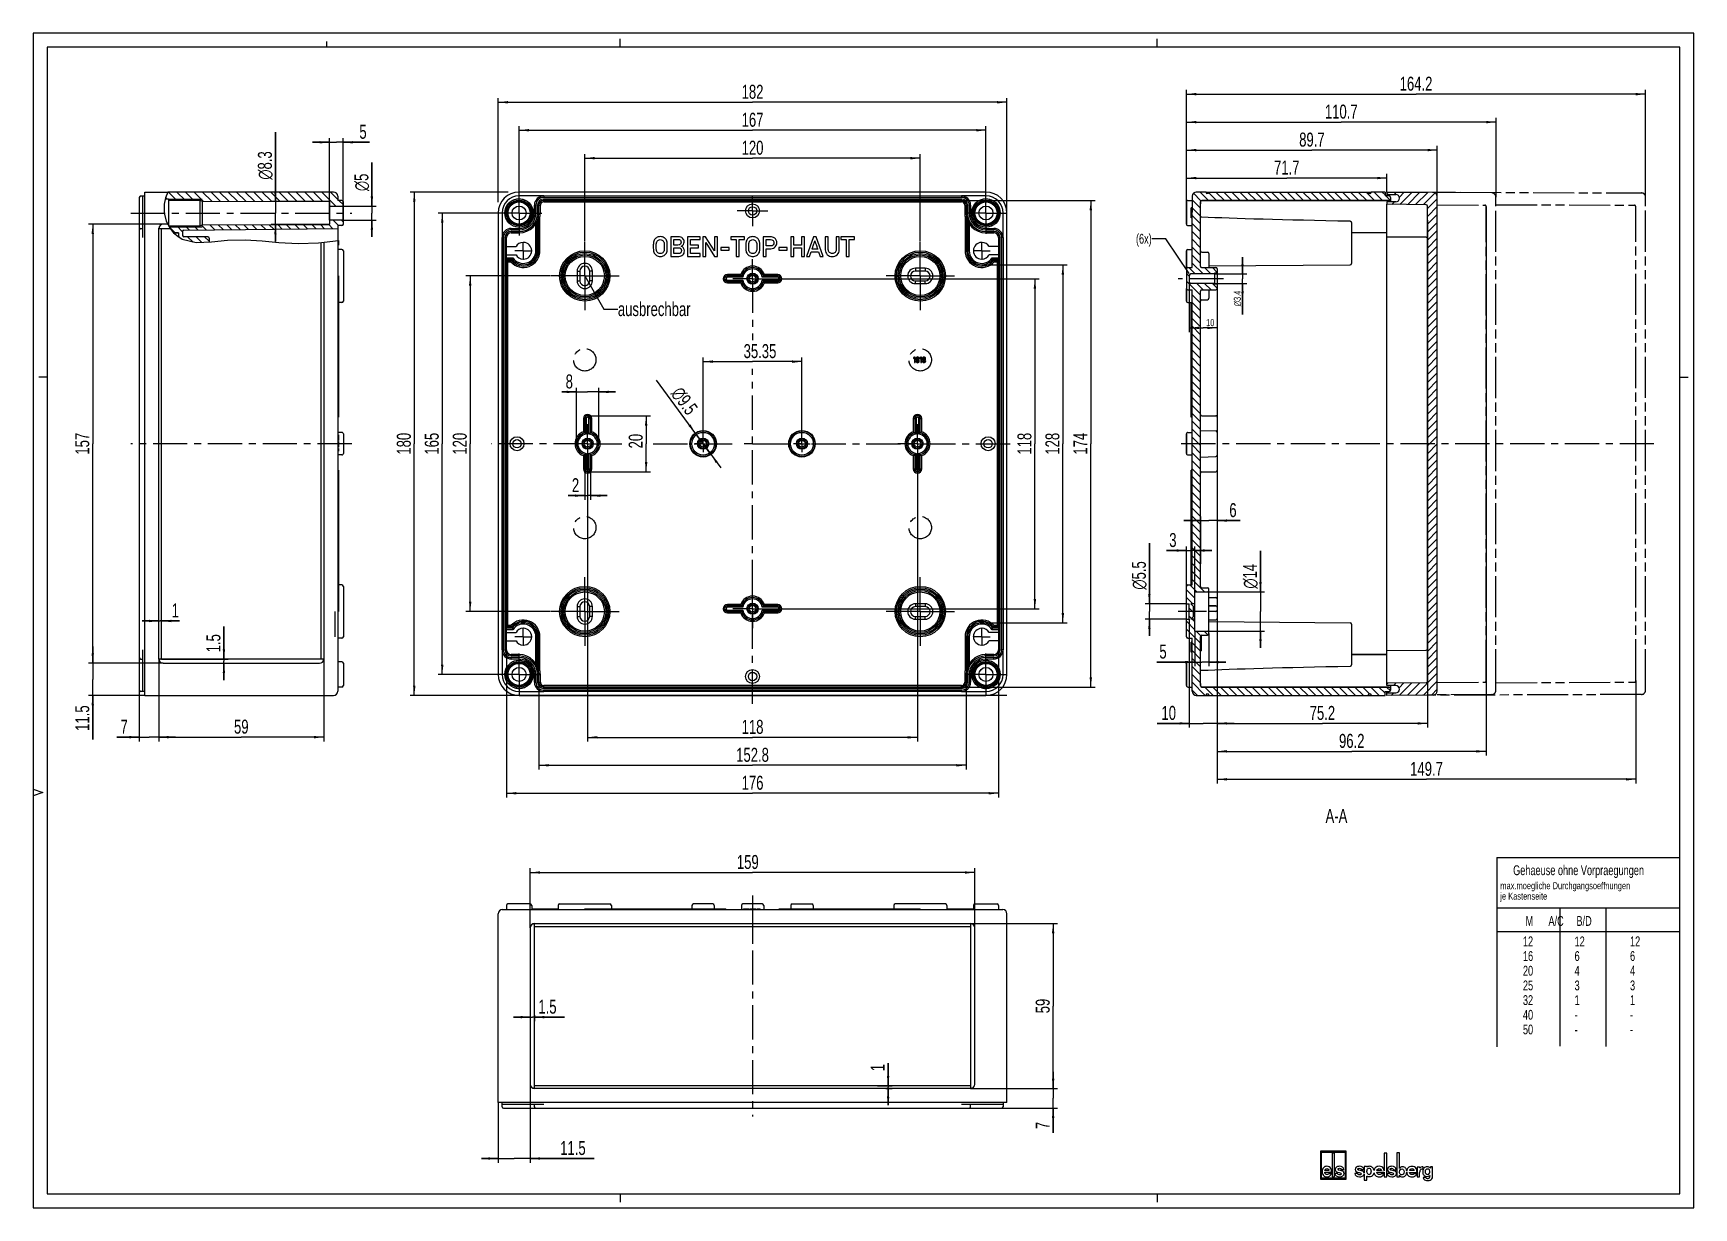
# Model space of a CAD drawing. Header units: millimetres. Extents: x 0 to 594, y 0 to 420.
import ezdxf

# ---------------------------------------------------------------- set-up
doc = ezdxf.new("R2010")
doc.units = ezdxf.units.MM
doc.header["$LTSCALE"] = 32.67
doc.linetypes.add('CENTER', pattern=[0.6, 0.375, -0.075, 0.075, -0.075])
doc.linetypes.add('PHANTOM', pattern=[0.8, 0.45, -0.05, 0.1, -0.05, 0.1, -0.05])
doc.layers.get('0').update_dxf_attribs({"linetype": 'CONTINUOUS'})
for name, color, linetype in [('ACHSEN-DOME', 7, 'CONTINUOUS'), ('ANGUSS', 7, 'CONTINUOUS'), ('AUSFORMSCHRAEGEN', 7, 'CONTINUOUS'), ('BEZUGSACHSEN', 7, 'CONTINUOUS'), ('BG_STARTBEZUEGE', 7, 'CONTINUOUS'), ('DEFAULT_1', 7, 'CENTER'), ('KURVEN', 7, 'CONTINUOUS'), ('RUNDUNGEN', 7, 'CONTINUOUS'), ('TEIL_STARTBEZUEGE', 7, 'CONTINUOUS'), ('ZEICHNUNGSBEMASSUNGEN', 7, 'CONTINUOUS')]:
    doc.layers.add(name, color=color, linetype=linetype)
doc.styles.get("Standard").update_dxf_attribs({"font": 'txt', "width": 0.7})
doc.styles.add('TEXTSTYLE_2', font='gdt', dxfattribs={"width": 0.7})
doc.styles.add('TEXTSTYLE_5', font='txt', dxfattribs={"width": 0.7})
doc.dimstyles.new('DIMSTYLE_1', dxfattribs={"dimtxt": 5, "dimasz": 3.5, "dimexe": 0.18, "dimexo": 0.0625, "dimgap": 0.09, "dimtad": 1, "dimdec": 3, "dimdsep": 46, "dimtxsty": 'STANDARD', "dimblk": '_FILLED', "dimblk1": '_FILLED', "dimblk2": '_FILLED', "dimcen": 0.09, "dimclrt": 5, "dimadec": 0, "dimazin": 0, "dimtp": 0.2, "dimtm": 0.2, "dimtfac": 1, "dimtdec": 3, "dimtofl": 0, "dimtmove": 0, "dimatfit": 3, "dimldrblk": '_FILLED', "dimfxl": 1, "dimtolj": 1, "dimarcsym": 0})
doc.dimstyles.new('DIMSTYLE_10', dxfattribs={"dimtxt": 5, "dimasz": 3.5, "dimexe": 0.18, "dimexo": 0.0625, "dimgap": 0.09, "dimtad": 1, "dimdsep": 46, "dimtxsty": 'STANDARD', "dimblk": '_FILLED', "dimblk1": '_FILLED', "dimblk2": '_FILLED', "dimcen": 0.09, "dimclrt": 5, "dimadec": 0, "dimazin": 0, "dimtp": 0.5, "dimtm": 0.5, "dimtfac": 1, "dimtofl": 0, "dimtmove": 0, "dimatfit": 3, "dimldrblk": '_FILLED', "dimfxl": 1, "dimtolj": 1, "dimarcsym": 0})
doc.dimstyles.new('DIMSTYLE_11', dxfattribs={"dimtxt": 5, "dimasz": 3.5, "dimexe": 0.18, "dimexo": 0.0625, "dimgap": 0.09, "dimtad": 1, "dimdsep": 46, "dimtxsty": 'STANDARD', "dimblk": '_FILLED', "dimblk1": '_FILLED', "dimblk2": '_FILLED', "dimcen": 0.09, "dimclrt": 5, "dimadec": 0, "dimazin": 0, "dimtp": 0.1, "dimtm": 0.1, "dimtfac": 1, "dimtofl": 0, "dimtmove": 0, "dimatfit": 3, "dimldrblk": '_FILLED', "dimfxl": 1, "dimtolj": 1, "dimarcsym": 0})
doc.dimstyles.new('DIMSTYLE_12', dxfattribs={"dimtxt": 5, "dimasz": 3.5, "dimexe": 0.18, "dimexo": 0.0625, "dimgap": 0.09, "dimtad": 1, "dimdsep": 46, "dimtxsty": 'STANDARD', "dimblk": '_FILLED', "dimblk1": '_FILLED', "dimblk2": '_FILLED', "dimcen": 0.09, "dimclrt": 5, "dimadec": 0, "dimazin": 0, "dimtp": 0.2, "dimtm": 0.2, "dimtfac": 1, "dimtofl": 0, "dimtmove": 0, "dimatfit": 3, "dimldrblk": '_FILLED', "dimfxl": 1, "dimtolj": 1, "dimarcsym": 0})
doc.dimstyles.new('DIMSTYLE_2', dxfattribs={"dimtxt": 5, "dimasz": 3.5, "dimexe": 0.18, "dimexo": 0.0625, "dimgap": 0.09, "dimtad": 1, "dimdec": 3, "dimdsep": 46, "dimtxsty": 'STANDARD', "dimblk": '_FILLED', "dimblk1": '_FILLED', "dimblk2": '_FILLED', "dimcen": 0.09, "dimclrt": 5, "dimadec": 0, "dimazin": 0, "dimtp": 0.5, "dimtm": 0.5, "dimtfac": 1, "dimtdec": 3, "dimtofl": 0, "dimtmove": 0, "dimatfit": 3, "dimldrblk": '_FILLED', "dimfxl": 1, "dimtolj": 1, "dimarcsym": 0})
doc.dimstyles.new('DIMSTYLE_3', dxfattribs={"dimtxt": 5, "dimasz": 3.5, "dimexe": 0.18, "dimexo": 0.0625, "dimgap": 0.09, "dimtad": 1, "dimdec": 3, "dimdsep": 46, "dimtxsty": 'STANDARD', "dimblk": '_FILLED', "dimblk1": '_FILLED', "dimblk2": '_FILLED', "dimcen": 0.09, "dimclrt": 5, "dimadec": 0, "dimazin": 0, "dimtp": 0.1, "dimtm": 0.1, "dimtfac": 1, "dimtdec": 3, "dimtofl": 0, "dimtmove": 0, "dimatfit": 3, "dimldrblk": '_FILLED', "dimfxl": 1, "dimtolj": 1, "dimarcsym": 0})
doc.dimstyles.new('DIMSTYLE_4', dxfattribs={"dimtxt": 5, "dimasz": 3.5, "dimexe": 0.18, "dimexo": 0.0625, "dimgap": 0.09, "dimtad": 1, "dimdec": 3, "dimdsep": 46, "dimtxsty": 'STANDARD', "dimblk": '_FILLED', "dimblk1": '_FILLED', "dimblk2": '_FILLED', "dimcen": 0.09, "dimclrt": 5, "dimadec": 0, "dimazin": 0, "dimtp": 0.3, "dimtm": 0.3, "dimtfac": 1, "dimtdec": 3, "dimtofl": 0, "dimtmove": 0, "dimatfit": 3, "dimldrblk": '_FILLED', "dimfxl": 1, "dimtolj": 1, "dimarcsym": 0})
doc.dimstyles.new('DIMSTYLE_5', dxfattribs={"dimtxt": 5, "dimasz": 3.5, "dimexe": 0.18, "dimexo": 0.0625, "dimgap": 0.09, "dimtad": 1, "dimdec": 0, "dimdsep": 46, "dimtxsty": 'STANDARD', "dimblk": '_FILLED', "dimblk1": '_FILLED', "dimblk2": '_FILLED', "dimcen": 0.09, "dimclrt": 5, "dimadec": 0, "dimazin": 0, "dimtp": 0.5, "dimtm": 0.5, "dimtfac": 1, "dimtdec": 0, "dimtofl": 0, "dimtmove": 0, "dimatfit": 3, "dimldrblk": '_FILLED', "dimfxl": 1, "dimtolj": 1, "dimarcsym": 0})
doc.dimstyles.new('DIMSTYLE_6', dxfattribs={"dimtxt": 5, "dimasz": 3.5, "dimexe": 0.18, "dimexo": 0.0625, "dimgap": 0.09, "dimtad": 1, "dimdec": 1, "dimdsep": 46, "dimtxsty": 'STANDARD', "dimblk": '_FILLED', "dimblk1": '_FILLED', "dimblk2": '_FILLED', "dimcen": 0.09, "dimclrt": 5, "dimadec": 0, "dimazin": 0, "dimtp": 0.3, "dimtm": 0.3, "dimtfac": 1, "dimtdec": 1, "dimtofl": 0, "dimtmove": 0, "dimatfit": 3, "dimldrblk": '_FILLED', "dimfxl": 1, "dimtolj": 1, "dimarcsym": 0})
doc.dimstyles.new('DIMSTYLE_7', dxfattribs={"dimtxt": 5, "dimasz": 3.5, "dimexe": 0.18, "dimexo": 0.0625, "dimgap": 0.09, "dimtad": 1, "dimdec": 1, "dimdsep": 46, "dimtxsty": 'STANDARD', "dimblk": '_FILLED', "dimblk1": '_FILLED', "dimblk2": '_FILLED', "dimcen": 0.09, "dimclrt": 5, "dimadec": 0, "dimazin": 0, "dimtp": 0.5, "dimtm": 0.5, "dimtfac": 1, "dimtdec": 1, "dimtofl": 0, "dimtmove": 0, "dimatfit": 3, "dimldrblk": '_FILLED', "dimfxl": 1, "dimtolj": 1, "dimarcsym": 0})
doc.dimstyles.new('DIMSTYLE_8', dxfattribs={"dimtxt": 2.5, "dimasz": 3.5, "dimexe": 0.18, "dimexo": 0.0625, "dimgap": 0.09, "dimtad": 1, "dimdec": 3, "dimdsep": 46, "dimtxsty": 'STANDARD', "dimblk": '_FILLED', "dimblk1": '_FILLED', "dimblk2": '_FILLED', "dimcen": 0.09, "dimclrt": 5, "dimadec": 0, "dimazin": 0, "dimtp": 0.1, "dimtm": 0.1, "dimtfac": 1, "dimtdec": 3, "dimtofl": 0, "dimtmove": 0, "dimatfit": 3, "dimldrblk": '_FILLED', "dimfxl": 1, "dimtolj": 1, "dimarcsym": 0})
doc.dimstyles.new('DIMSTYLE_9', dxfattribs={"dimtxt": 2.5, "dimasz": 3.5, "dimexe": 0.18, "dimexo": 0.0625, "dimgap": 0.09, "dimtad": 1, "dimdec": 3, "dimdsep": 46, "dimtxsty": 'STANDARD', "dimblk": '_FILLED', "dimblk1": '_FILLED', "dimblk2": '_FILLED', "dimcen": 0.09, "dimclrt": 5, "dimadec": 0, "dimazin": 0, "dimtp": 0.2, "dimtm": 0.2, "dimtfac": 1, "dimtdec": 3, "dimtofl": 0, "dimtmove": 0, "dimatfit": 3, "dimldrblk": '_FILLED', "dimfxl": 1, "dimtolj": 1, "dimarcsym": 0})
doc.dimstyles.get("Standard").update_dxf_attribs({"dimtxt": 2.5, "dimasz": 3.5, "dimexe": 0.18, "dimexo": 0.0625, "dimgap": 0.09, "dimtad": 1, "dimdec": 3, "dimdsep": 46, "dimtxsty": 'STANDARD', "dimblk": '_FILLED', "dimblk1": '_FILLED', "dimblk2": '_FILLED', "dimcen": 0.09, "dimclrt": 5, "dimadec": 0, "dimazin": 0, "dimtol": 1, "dimtp": 0.005, "dimtm": 0.005, "dimtfac": 1, "dimtdec": 3, "dimtofl": 0, "dimtmove": 0, "dimatfit": 3, "dimldrblk": '_FILLED', "dimfxl": 1, "dimtolj": 1, "dimarcsym": 0})

msp = doc.modelspace()

# ---------------------------------------------------------------- texts
at = {"color": 5, "linetype": 'CONTINUOUS', "line_spacing_factor": 0.9}
for s, insert, char_height, width, attachment_point in [('(6x)', (400.1009, 348.2544), 3.5, 8.25, 3), ('ausbrechbar', (209.1366, 323.8521), 5, 38.214286, 1), ('A-A', (470.0829, 142.6179), 5, 12.142857, 3), ('max.moegliche Durchgangsoeffnungen\\Pje Kastenseite', (524.7929, 116.4238), 2.5, 60.297619, 1), ('12\\P16\\P20\\P25\\P32\\P40\\P50', (532.8872, 97.0178), 3.5, 5.5, 1), ('12\\P6\\P4\\P3\\P1\\P-\\P-', (551.3597, 97.0014), 3.5, 5.416667, 1), ('12\\P6\\P4\\P3\\P1\\P-\\P-', (571.1875, 97.0238), 3.5, 5.416667, 1)]:
    msp.add_mtext(s, dxfattribs=dict(at, insert=insert, char_height=char_height, width=width, attachment_point=attachment_point))
at = {"color": 5, "linetype": 'CONTINUOUS', "char_height": 3.5, "attachment_point": 1, "line_spacing_factor": 0.9, "style": 'TEXTSTYLE_5'}
for s, insert, width in [('Gehaeuse ohne Vorpraegungen', (529.372, 122.4497), 54.308333), ('M      A/C     B/D', (533.824, 104.3022), 43.4875)]:
    msp.add_mtext(s, dxfattribs=dict(at, insert=insert, width=width))

# ---------------------------------------------------------------- blocks, each defined once
blk = doc.blocks.new('_FILLED')
at = {"color": 0, "linetype": 'BYBLOCK'}
blk.add_solid([(0, 0), (-1, 0.125), (-1, -0.125)], dxfattribs=at)
blk = doc.blocks.new('*D0')
at = {"layer": 'ZEICHNUNGSBEMASSUNGEN', "color": 2, "linetype": 'CONTINUOUS'}
for p, q in [((21.29, 194.71), (21.29, 200.71)), ((21.29, 200.71), (21.29, 188.96)), ((46.43, 194.71), (19.79, 194.71)), ((21.29, 167.5), (21.29, 188.96)), ((39.93, 183.21), (19.79, 183.21)), ((21.29, 183.21), (21.29, 167.5))]:
    blk.add_line(p, q, dxfattribs=at)
at = {"layer": 'ZEICHNUNGSBEMASSUNGEN', "color": 2, "linetype": 'CONTINUOUS', "xscale": 3.5, "yscale": 3.5, "zscale": 3.5}
for p, rotation in [((21.29, 194.71), 270), ((21.29, 183.21), 90)]:
    blk.add_blockref('_FILLED', p, dxfattribs=dict(at, rotation=rotation))
at = {"layer": 'ZEICHNUNGSBEMASSUNGEN', "color": 5, "linetype": 'CONTINUOUS', "insert": (15.04, 179.65), "char_height": 5, "width": 12.1429, "attachment_point": 3, "rotation": 90, "line_spacing_factor": 0.9}
blk.add_mtext('11.5', dxfattribs=at)
blk = doc.blocks.new('*D1')
at = {"layer": 'ZEICHNUNGSBEMASSUNGEN', "color": 2, "linetype": 'CONTINUOUS'}
for p, q in [((46.43, 351.71), (19.79, 351.71)), ((21.29, 351.71), (21.29, 273.21)), ((21.29, 194.71), (21.29, 273.21)), ((46.43, 194.71), (19.79, 194.71))]:
    blk.add_line(p, q, dxfattribs=at)
at = {"layer": 'ZEICHNUNGSBEMASSUNGEN', "color": 2, "linetype": 'CONTINUOUS', "xscale": 3.5, "yscale": 3.5, "zscale": 3.5}
for p, rotation in [((21.29, 351.71), 90), ((21.29, 194.71), 270)]:
    blk.add_blockref('_FILLED', p, dxfattribs=dict(at, rotation=rotation))
at = {"layer": 'ZEICHNUNGSBEMASSUNGEN', "color": 5, "linetype": 'CONTINUOUS', "insert": (15.04, 273.21), "char_height": 5, "width": 10.3571, "attachment_point": 2, "rotation": 90, "line_spacing_factor": 0.9}
blk.add_mtext('157', dxfattribs=at)
blk = doc.blocks.new('*D2')
at = {"layer": 'ZEICHNUNGSBEMASSUNGEN', "color": 2, "linetype": 'CONTINUOUS'}
for p, q in [((68.22, 196.21), (68.22, 207.9)), ((68.22, 207.9), (68.22, 195.46)), ((45.93, 196.21), (69.72, 196.21)), ((46.43, 194.71), (69.72, 194.71)), ((68.22, 188.71), (68.22, 195.46)), ((68.22, 194.71), (68.22, 188.71))]:
    blk.add_line(p, q, dxfattribs=at)
at = {"layer": 'ZEICHNUNGSBEMASSUNGEN', "color": 2, "linetype": 'CONTINUOUS', "xscale": 3.5, "yscale": 3.5, "zscale": 3.5}
for p, rotation in [((68.22, 196.21), 270), ((68.22, 194.71), 90)]:
    blk.add_blockref('_FILLED', p, dxfattribs=dict(at, rotation=rotation))
at = {"layer": 'ZEICHNUNGSBEMASSUNGEN', "color": 5, "linetype": 'CONTINUOUS', "insert": (61.97, 198.61), "char_height": 5, "width": 9.2857, "attachment_point": 1, "rotation": 90, "line_spacing_factor": 0.9}
blk.add_mtext('1.5', dxfattribs=at)
blk = doc.blocks.new('*D3')
at = {"layer": 'ZEICHNUNGSBEMASSUNGEN', "color": 2, "linetype": 'CONTINUOUS'}
for p, q in [((44.93, 209.83), (38.93, 209.83)), ((38.93, 209.83), (45.43, 209.83)), ((44.93, 196.21), (44.93, 211.33)), ((52.37, 209.83), (45.43, 209.83)), ((45.93, 196.21), (45.93, 211.33)), ((45.93, 209.83), (52.37, 209.83))]:
    blk.add_line(p, q, dxfattribs=at)
at = {"layer": 'ZEICHNUNGSBEMASSUNGEN', "color": 2, "linetype": 'CONTINUOUS', "xscale": 3.5, "yscale": 3.5, "zscale": 3.5}
blk.add_blockref('_FILLED', (44.93, 209.83), dxfattribs=at)
at = {"layer": 'ZEICHNUNGSBEMASSUNGEN', "color": 2, "linetype": 'CONTINUOUS', "xscale": 3.5, "yscale": 3.5, "zscale": 3.5, "rotation": 180}
blk.add_blockref('_FILLED', (45.93, 209.83), dxfattribs=at)
at = {"layer": 'ZEICHNUNGSBEMASSUNGEN', "color": 5, "linetype": 'CONTINUOUS', "insert": (49.51, 216.08), "char_height": 5, "width": 2.8571, "attachment_point": 1, "line_spacing_factor": 0.9}
blk.add_mtext('1', dxfattribs=at)
blk = doc.blocks.new('*D4')
at = {"layer": 'ZEICHNUNGSBEMASSUNGEN', "color": 2, "linetype": 'CONTINUOUS'}
for p, q in [((37.93, 199.51), (37.93, 166.79)), ((44.93, 196.21), (44.93, 166.79)), ((37.93, 168.29), (29.92, 168.29)), ((29.92, 168.29), (41.43, 168.29)), ((50.93, 168.29), (41.43, 168.29)), ((44.93, 168.29), (50.93, 168.29))]:
    blk.add_line(p, q, dxfattribs=at)
at = {"layer": 'ZEICHNUNGSBEMASSUNGEN', "color": 2, "linetype": 'CONTINUOUS', "xscale": 3.5, "yscale": 3.5, "zscale": 3.5}
blk.add_blockref('_FILLED', (37.93, 168.29), dxfattribs=at)
at = {"layer": 'ZEICHNUNGSBEMASSUNGEN', "color": 2, "linetype": 'CONTINUOUS', "xscale": 3.5, "yscale": 3.5, "zscale": 3.5, "rotation": 180}
blk.add_blockref('_FILLED', (44.93, 168.29), dxfattribs=at)
at = {"layer": 'ZEICHNUNGSBEMASSUNGEN', "color": 5, "linetype": 'CONTINUOUS', "insert": (33.84, 174.54), "char_height": 5, "width": 3.9286, "attachment_point": 3, "line_spacing_factor": 0.9}
blk.add_mtext('7', dxfattribs=at)
blk = doc.blocks.new('*D5')
at = {"layer": 'ZEICHNUNGSBEMASSUNGEN', "color": 2, "linetype": 'CONTINUOUS'}
for p, q in [((44.93, 196.21), (44.93, 166.79)), ((103.93, 196.21), (103.93, 166.79)), ((44.93, 168.29), (74.43, 168.29)), ((103.93, 168.29), (74.43, 168.29))]:
    blk.add_line(p, q, dxfattribs=at)
at = {"layer": 'ZEICHNUNGSBEMASSUNGEN', "color": 2, "linetype": 'CONTINUOUS', "xscale": 3.5, "yscale": 3.5, "zscale": 3.5, "rotation": 180}
blk.add_blockref('_FILLED', (44.93, 168.29), dxfattribs=at)
at = {"layer": 'ZEICHNUNGSBEMASSUNGEN', "color": 2, "linetype": 'CONTINUOUS', "xscale": 3.5, "yscale": 3.5, "zscale": 3.5}
blk.add_blockref('_FILLED', (103.93, 168.29), dxfattribs=at)
at = {"layer": 'ZEICHNUNGSBEMASSUNGEN', "color": 5, "linetype": 'CONTINUOUS', "insert": (74.43, 174.54), "char_height": 5, "width": 7.5, "attachment_point": 2, "line_spacing_factor": 0.9}
blk.add_mtext('59', dxfattribs=at)
blk = doc.blocks.new('*D6')
at = {"layer": 'ZEICHNUNGSBEMASSUNGEN', "color": 2, "linetype": 'CONTINUOUS'}
for p, q in [((121.15, 358.21), (121.15, 373.79)), ((121.15, 373.79), (121.15, 355.71)), ((110.93, 358.21), (122.65, 358.21)), ((110.93, 353.21), (122.65, 353.21)), ((121.15, 347.21), (121.15, 355.71)), ((121.15, 353.21), (121.15, 347.21))]:
    blk.add_line(p, q, dxfattribs=at)
at = {"layer": 'ZEICHNUNGSBEMASSUNGEN', "color": 2, "linetype": 'CONTINUOUS', "xscale": 3.5, "yscale": 3.5, "zscale": 3.5}
for p, rotation in [((121.15, 358.21), 270), ((121.15, 353.21), 90)]:
    blk.add_blockref('_FILLED', p, dxfattribs=dict(at, rotation=rotation))
at = {"layer": 'ZEICHNUNGSBEMASSUNGEN', "color": 5, "linetype": 'CONTINUOUS', "insert": (114.9, 363.55), "char_height": 5, "width": 10.2381, "attachment_point": 1, "rotation": 90, "line_spacing_factor": 0.9, "style": 'TEXTSTYLE_2'}
blk.add_mtext('{\\Fgdt;n}\\Ftxt;5', dxfattribs=at)
blk = doc.blocks.new('*D7')
at = {"layer": 'ZEICHNUNGSBEMASSUNGEN', "color": 2, "linetype": 'CONTINUOUS'}
for p, q in [((105.93, 381), (99.93, 381)), ((99.93, 381), (108.43, 381)), ((105.93, 353.21), (105.93, 382.5)), ((120.24, 381), (108.43, 381)), ((110.93, 353.21), (110.93, 382.5)), ((110.93, 381), (120.24, 381))]:
    blk.add_line(p, q, dxfattribs=at)
at = {"layer": 'ZEICHNUNGSBEMASSUNGEN', "color": 2, "linetype": 'CONTINUOUS', "xscale": 3.5, "yscale": 3.5, "zscale": 3.5}
blk.add_blockref('_FILLED', (105.93, 381), dxfattribs=at)
at = {"layer": 'ZEICHNUNGSBEMASSUNGEN', "color": 2, "linetype": 'CONTINUOUS', "xscale": 3.5, "yscale": 3.5, "zscale": 3.5, "rotation": 180}
blk.add_blockref('_FILLED', (110.93, 381), dxfattribs=at)
at = {"layer": 'ZEICHNUNGSBEMASSUNGEN', "color": 5, "linetype": 'CONTINUOUS', "insert": (116.67, 387.25), "char_height": 5, "width": 3.5714, "attachment_point": 1, "line_spacing_factor": 0.9}
blk.add_mtext('5', dxfattribs=at)
blk = doc.blocks.new('*D8')
at = {"layer": 'ZEICHNUNGSBEMASSUNGEN', "color": 2, "linetype": 'CONTINUOUS'}
for p, q in [((184.81, 333.21), (154.81, 333.21)), ((156.31, 333.21), (156.31, 273.21)), ((156.31, 213.21), (156.31, 273.21)), ((184.81, 213.21), (154.81, 213.21))]:
    blk.add_line(p, q, dxfattribs=at)
at = {"layer": 'ZEICHNUNGSBEMASSUNGEN', "color": 2, "linetype": 'CONTINUOUS', "xscale": 3.5, "yscale": 3.5, "zscale": 3.5}
for p, rotation in [((156.31, 333.21), 90), ((156.31, 213.21), 270)]:
    blk.add_blockref('_FILLED', p, dxfattribs=dict(at, rotation=rotation))
at = {"layer": 'ZEICHNUNGSBEMASSUNGEN', "color": 5, "linetype": 'CONTINUOUS', "insert": (150.06, 273.21), "char_height": 5, "width": 10.7143, "attachment_point": 2, "rotation": 90, "line_spacing_factor": 0.9}
blk.add_mtext('120', dxfattribs=at)
blk = doc.blocks.new('*D9')
at = {"layer": 'ZEICHNUNGSBEMASSUNGEN', "color": 2, "linetype": 'CONTINUOUS'}
for p, q in [((166.31, 355.71), (144.81, 355.71)), ((146.31, 355.71), (146.31, 273.21)), ((146.31, 190.71), (146.31, 273.21)), ((166.31, 190.71), (144.81, 190.71))]:
    blk.add_line(p, q, dxfattribs=at)
at = {"layer": 'ZEICHNUNGSBEMASSUNGEN', "color": 2, "linetype": 'CONTINUOUS', "xscale": 3.5, "yscale": 3.5, "zscale": 3.5}
for p, rotation in [((146.31, 355.71), 90), ((146.31, 190.71), 270)]:
    blk.add_blockref('_FILLED', p, dxfattribs=dict(at, rotation=rotation))
at = {"layer": 'ZEICHNUNGSBEMASSUNGEN', "color": 5, "linetype": 'CONTINUOUS', "insert": (140.06, 273.21), "char_height": 5, "width": 10.3571, "attachment_point": 2, "rotation": 90, "line_spacing_factor": 0.9}
blk.add_mtext('165', dxfattribs=at)
blk = doc.blocks.new('*D10')
at = {"layer": 'ZEICHNUNGSBEMASSUNGEN', "color": 2, "linetype": 'CONTINUOUS'}
for p, q in [((197.31, 345.71), (197.31, 376.81)), ((197.31, 375.31), (257.31, 375.31)), ((317.31, 375.31), (257.31, 375.31)), ((317.31, 345.71), (317.31, 376.81))]:
    blk.add_line(p, q, dxfattribs=at)
at = {"layer": 'ZEICHNUNGSBEMASSUNGEN', "color": 2, "linetype": 'CONTINUOUS', "xscale": 3.5, "yscale": 3.5, "zscale": 3.5, "rotation": 180}
blk.add_blockref('_FILLED', (197.31, 375.31), dxfattribs=at)
at = {"layer": 'ZEICHNUNGSBEMASSUNGEN', "color": 2, "linetype": 'CONTINUOUS', "xscale": 3.5, "yscale": 3.5, "zscale": 3.5}
blk.add_blockref('_FILLED', (317.31, 375.31), dxfattribs=at)
at = {"layer": 'ZEICHNUNGSBEMASSUNGEN', "color": 5, "linetype": 'CONTINUOUS', "insert": (257.31, 381.56), "char_height": 5, "width": 10.7143, "attachment_point": 2, "line_spacing_factor": 0.9}
blk.add_mtext('120', dxfattribs=at)
blk = doc.blocks.new('*D11')
at = {"layer": 'ZEICHNUNGSBEMASSUNGEN', "color": 2, "linetype": 'CONTINUOUS'}
for p, q in [((173.81, 363.21), (173.81, 386.81)), ((340.81, 363.21), (340.81, 386.81)), ((173.81, 385.31), (257.31, 385.31)), ((340.81, 385.31), (257.31, 385.31))]:
    blk.add_line(p, q, dxfattribs=at)
at = {"layer": 'ZEICHNUNGSBEMASSUNGEN', "color": 2, "linetype": 'CONTINUOUS', "xscale": 3.5, "yscale": 3.5, "zscale": 3.5, "rotation": 180}
blk.add_blockref('_FILLED', (173.81, 385.31), dxfattribs=at)
at = {"layer": 'ZEICHNUNGSBEMASSUNGEN', "color": 2, "linetype": 'CONTINUOUS', "xscale": 3.5, "yscale": 3.5, "zscale": 3.5}
blk.add_blockref('_FILLED', (340.81, 385.31), dxfattribs=at)
at = {"layer": 'ZEICHNUNGSBEMASSUNGEN', "color": 5, "linetype": 'CONTINUOUS', "insert": (257.31, 391.56), "char_height": 5, "width": 10.7143, "attachment_point": 2, "line_spacing_factor": 0.9}
blk.add_mtext('167', dxfattribs=at)
blk = doc.blocks.new('*D12')
at = {"layer": 'ZEICHNUNGSBEMASSUNGEN', "color": 2, "linetype": 'CONTINUOUS'}
for p, q in [((264.31, 332.21), (359.81, 332.21)), ((358.31, 332.21), (358.31, 273.21)), ((358.31, 214.21), (358.31, 273.21)), ((264.31, 214.21), (359.81, 214.21))]:
    blk.add_line(p, q, dxfattribs=at)
at = {"layer": 'ZEICHNUNGSBEMASSUNGEN', "color": 2, "linetype": 'CONTINUOUS', "xscale": 3.5, "yscale": 3.5, "zscale": 3.5}
for p, rotation in [((358.31, 332.21), 90), ((358.31, 214.21), 270)]:
    blk.add_blockref('_FILLED', p, dxfattribs=dict(at, rotation=rotation))
at = {"layer": 'ZEICHNUNGSBEMASSUNGEN', "color": 5, "linetype": 'CONTINUOUS', "insert": (352.06, 273.21), "char_height": 5, "width": 9.6429, "attachment_point": 2, "rotation": 90, "line_spacing_factor": 0.9}
blk.add_mtext('118', dxfattribs=at)
blk = doc.blocks.new('*D13')
at = {"layer": 'ZEICHNUNGSBEMASSUNGEN', "color": 2, "linetype": 'CONTINUOUS'}
for p, q in [((339.31, 337.21), (369.81, 337.21)), ((368.31, 337.21), (368.31, 273.21)), ((368.31, 209.22), (368.31, 273.21)), ((339.31, 209.22), (369.81, 209.22))]:
    blk.add_line(p, q, dxfattribs=at)
at = {"layer": 'ZEICHNUNGSBEMASSUNGEN', "color": 2, "linetype": 'CONTINUOUS', "xscale": 3.5, "yscale": 3.5, "zscale": 3.5}
for p, rotation in [((368.31, 337.21), 90), ((368.31, 209.22), 270)]:
    blk.add_blockref('_FILLED', p, dxfattribs=dict(at, rotation=rotation))
at = {"layer": 'ZEICHNUNGSBEMASSUNGEN', "color": 5, "linetype": 'CONTINUOUS', "insert": (362.06, 273.21), "char_height": 5, "width": 10.7143, "attachment_point": 2, "rotation": 90, "line_spacing_factor": 0.9}
blk.add_mtext('128', dxfattribs=at)
blk = doc.blocks.new('*D14')
at = {"layer": 'ZEICHNUNGSBEMASSUNGEN', "color": 2, "linetype": 'CONTINUOUS'}
for p, q in [((332.01, 360.21), (379.81, 360.21)), ((378.31, 360.21), (378.31, 273.21)), ((378.31, 186.21), (378.31, 273.21)), ((332.01, 186.21), (379.81, 186.21))]:
    blk.add_line(p, q, dxfattribs=at)
at = {"layer": 'ZEICHNUNGSBEMASSUNGEN', "color": 2, "linetype": 'CONTINUOUS', "xscale": 3.5, "yscale": 3.5, "zscale": 3.5}
for p, rotation in [((378.31, 360.21), 90), ((378.31, 186.21), 270)]:
    blk.add_blockref('_FILLED', p, dxfattribs=dict(at, rotation=rotation))
at = {"layer": 'ZEICHNUNGSBEMASSUNGEN', "color": 5, "linetype": 'CONTINUOUS', "insert": (372.06, 273.21), "char_height": 5, "width": 10.7143, "attachment_point": 2, "rotation": 90, "line_spacing_factor": 0.9}
blk.add_mtext('174', dxfattribs=at)
blk = doc.blocks.new('*D15')
at = {"layer": 'ZEICHNUNGSBEMASSUNGEN', "color": 2, "linetype": 'CONTINUOUS'}
for p, q in [((333.71, 190.71), (333.71, 156.72)), ((180.91, 187.91), (180.91, 156.72)), ((180.91, 158.22), (257.31, 158.22)), ((333.71, 158.22), (257.31, 158.22))]:
    blk.add_line(p, q, dxfattribs=at)
at = {"layer": 'ZEICHNUNGSBEMASSUNGEN', "color": 2, "linetype": 'CONTINUOUS', "xscale": 3.5, "yscale": 3.5, "zscale": 3.5, "rotation": 180}
blk.add_blockref('_FILLED', (180.91, 158.22), dxfattribs=at)
at = {"layer": 'ZEICHNUNGSBEMASSUNGEN', "color": 2, "linetype": 'CONTINUOUS', "xscale": 3.5, "yscale": 3.5, "zscale": 3.5}
blk.add_blockref('_FILLED', (333.71, 158.22), dxfattribs=at)
at = {"layer": 'ZEICHNUNGSBEMASSUNGEN', "color": 5, "linetype": 'CONTINUOUS', "insert": (257.31, 164.47), "char_height": 5, "width": 17.1429, "attachment_point": 2, "line_spacing_factor": 0.9}
blk.add_mtext('152.8', dxfattribs=at)
blk = doc.blocks.new('*D16')
at = {"layer": 'ZEICHNUNGSBEMASSUNGEN', "color": 2, "linetype": 'CONTINUOUS'}
for p, q in [((198.31, 266.21), (198.31, 166.72)), ((316.31, 266.21), (316.31, 166.72)), ((198.31, 168.22), (257.31, 168.22)), ((316.31, 168.22), (257.31, 168.22))]:
    blk.add_line(p, q, dxfattribs=at)
at = {"layer": 'ZEICHNUNGSBEMASSUNGEN', "color": 2, "linetype": 'CONTINUOUS', "xscale": 3.5, "yscale": 3.5, "zscale": 3.5, "rotation": 180}
blk.add_blockref('_FILLED', (198.31, 168.22), dxfattribs=at)
at = {"layer": 'ZEICHNUNGSBEMASSUNGEN', "color": 2, "linetype": 'CONTINUOUS', "xscale": 3.5, "yscale": 3.5, "zscale": 3.5}
blk.add_blockref('_FILLED', (316.31, 168.22), dxfattribs=at)
at = {"layer": 'ZEICHNUNGSBEMASSUNGEN', "color": 5, "linetype": 'CONTINUOUS', "insert": (257.31, 174.47), "char_height": 5, "width": 9.6429, "attachment_point": 2, "line_spacing_factor": 0.9}
blk.add_mtext('118', dxfattribs=at)
blk = doc.blocks.new('*D17')
at = {"layer": 'ZEICHNUNGSBEMASSUNGEN', "color": 2, "linetype": 'CONTINUOUS'}
for p, q in [((239.63, 276.21), (239.63, 304.07)), ((274.98, 276.21), (274.98, 304.07)), ((239.63, 302.57), (257.31, 302.57)), ((274.98, 302.57), (257.31, 302.57))]:
    blk.add_line(p, q, dxfattribs=at)
at = {"layer": 'ZEICHNUNGSBEMASSUNGEN', "color": 2, "linetype": 'CONTINUOUS', "xscale": 3.5, "yscale": 3.5, "zscale": 3.5, "rotation": 180}
blk.add_blockref('_FILLED', (239.63, 302.57), dxfattribs=at)
at = {"layer": 'ZEICHNUNGSBEMASSUNGEN', "color": 2, "linetype": 'CONTINUOUS', "xscale": 3.5, "yscale": 3.5, "zscale": 3.5}
blk.add_blockref('_FILLED', (274.98, 302.57), dxfattribs=at)
at = {"layer": 'ZEICHNUNGSBEMASSUNGEN', "color": 5, "linetype": 'CONTINUOUS', "insert": (259.97, 308.82), "char_height": 5, "width": 17.1429, "attachment_point": 2, "line_spacing_factor": 0.9}
blk.add_mtext('35.35', dxfattribs=at)
blk = doc.blocks.new('*D18')
at = {"layer": 'ZEICHNUNGSBEMASSUNGEN', "color": 2, "linetype": 'CONTINUOUS'}
for p, q in [((198.31, 283.21), (220.75, 283.21)), ((219.25, 283.21), (219.25, 273.21)), ((219.25, 263.21), (219.25, 273.21)), ((198.31, 263.21), (220.75, 263.21))]:
    blk.add_line(p, q, dxfattribs=at)
at = {"layer": 'ZEICHNUNGSBEMASSUNGEN', "color": 2, "linetype": 'CONTINUOUS', "xscale": 3.5, "yscale": 3.5, "zscale": 3.5}
for p, rotation in [((219.25, 283.21), 90), ((219.25, 263.21), 270)]:
    blk.add_blockref('_FILLED', p, dxfattribs=dict(at, rotation=rotation))
at = {"layer": 'ZEICHNUNGSBEMASSUNGEN', "color": 5, "linetype": 'CONTINUOUS', "insert": (213, 274.13), "char_height": 5, "width": 7.8571, "attachment_point": 2, "rotation": 90, "line_spacing_factor": 0.9}
blk.add_mtext('20', dxfattribs=at)
blk = doc.blocks.new('*D19')
at = {"layer": 'ZEICHNUNGSBEMASSUNGEN', "color": 2, "linetype": 'CONTINUOUS'}
for p, q in [((194.31, 291.73), (189.13, 291.73)), ((189.13, 291.73), (198.31, 291.73)), ((194.31, 273.21), (194.31, 293.23)), ((208.31, 291.73), (198.31, 291.73)), ((202.31, 273.21), (202.31, 293.23)), ((202.31, 291.73), (208.31, 291.73))]:
    blk.add_line(p, q, dxfattribs=at)
at = {"layer": 'ZEICHNUNGSBEMASSUNGEN', "color": 2, "linetype": 'CONTINUOUS', "xscale": 3.5, "yscale": 3.5, "zscale": 3.5}
blk.add_blockref('_FILLED', (194.31, 291.73), dxfattribs=at)
at = {"layer": 'ZEICHNUNGSBEMASSUNGEN', "color": 2, "linetype": 'CONTINUOUS', "xscale": 3.5, "yscale": 3.5, "zscale": 3.5, "rotation": 180}
blk.add_blockref('_FILLED', (202.31, 291.73), dxfattribs=at)
at = {"layer": 'ZEICHNUNGSBEMASSUNGEN', "color": 5, "linetype": 'CONTINUOUS', "insert": (193.06, 297.98), "char_height": 5, "width": 3.9286, "attachment_point": 3, "line_spacing_factor": 0.9}
blk.add_mtext('8', dxfattribs=at)
blk = doc.blocks.new('*D20')
at = {"layer": 'ZEICHNUNGSBEMASSUNGEN', "color": 2, "linetype": 'CONTINUOUS'}
for p, q in [((169.31, 199.51), (169.31, 146.72)), ((345.31, 199.51), (345.31, 146.72)), ((169.31, 148.22), (257.31, 148.22)), ((345.31, 148.22), (257.31, 148.22))]:
    blk.add_line(p, q, dxfattribs=at)
at = {"layer": 'ZEICHNUNGSBEMASSUNGEN', "color": 2, "linetype": 'CONTINUOUS', "xscale": 3.5, "yscale": 3.5, "zscale": 3.5, "rotation": 180}
blk.add_blockref('_FILLED', (169.31, 148.22), dxfattribs=at)
at = {"layer": 'ZEICHNUNGSBEMASSUNGEN', "color": 2, "linetype": 'CONTINUOUS', "xscale": 3.5, "yscale": 3.5, "zscale": 3.5}
blk.add_blockref('_FILLED', (345.31, 148.22), dxfattribs=at)
at = {"layer": 'ZEICHNUNGSBEMASSUNGEN', "color": 5, "linetype": 'CONTINUOUS', "insert": (257.31, 154.47), "char_height": 5, "width": 10.7143, "attachment_point": 2, "line_spacing_factor": 0.9}
blk.add_mtext('176', dxfattribs=at)
blk = doc.blocks.new('*D21')
at = {"layer": 'ZEICHNUNGSBEMASSUNGEN', "color": 2, "linetype": 'CONTINUOUS'}
for p, q in [((177.81, 100.14), (177.81, 121.39)), ((177.81, 119.89), (257.31, 119.89)), ((336.81, 119.89), (257.31, 119.89)), ((336.81, 100.14), (336.81, 121.39))]:
    blk.add_line(p, q, dxfattribs=at)
at = {"layer": 'ZEICHNUNGSBEMASSUNGEN', "color": 2, "linetype": 'CONTINUOUS', "xscale": 3.5, "yscale": 3.5, "zscale": 3.5, "rotation": 180}
blk.add_blockref('_FILLED', (177.81, 119.89), dxfattribs=at)
at = {"layer": 'ZEICHNUNGSBEMASSUNGEN', "color": 2, "linetype": 'CONTINUOUS', "xscale": 3.5, "yscale": 3.5, "zscale": 3.5}
blk.add_blockref('_FILLED', (336.81, 119.89), dxfattribs=at)
at = {"layer": 'ZEICHNUNGSBEMASSUNGEN', "color": 5, "linetype": 'CONTINUOUS', "insert": (255.61, 126.14), "char_height": 5, "width": 10.3571, "attachment_point": 2, "line_spacing_factor": 0.9}
blk.add_mtext('159', dxfattribs=at)
blk = doc.blocks.new('*D22')
at = {"layer": 'ZEICHNUNGSBEMASSUNGEN', "color": 2, "linetype": 'CONTINUOUS'}
for p, q in [((177.81, 44.14), (177.81, 16.12)), ((166.31, 37.64), (166.31, 16.12)), ((166.31, 17.62), (160.31, 17.62)), ((160.31, 17.62), (172.06, 17.62)), ((200.65, 17.62), (172.06, 17.62)), ((177.81, 17.62), (200.65, 17.62))]:
    blk.add_line(p, q, dxfattribs=at)
at = {"layer": 'ZEICHNUNGSBEMASSUNGEN', "color": 2, "linetype": 'CONTINUOUS', "xscale": 3.5, "yscale": 3.5, "zscale": 3.5}
blk.add_blockref('_FILLED', (166.31, 17.62), dxfattribs=at)
at = {"layer": 'ZEICHNUNGSBEMASSUNGEN', "color": 2, "linetype": 'CONTINUOUS', "xscale": 3.5, "yscale": 3.5, "zscale": 3.5, "rotation": 180}
blk.add_blockref('_FILLED', (177.81, 17.62), dxfattribs=at)
at = {"layer": 'ZEICHNUNGSBEMASSUNGEN', "color": 5, "linetype": 'CONTINUOUS', "insert": (188.51, 23.87), "char_height": 5, "width": 12.1429, "attachment_point": 1, "line_spacing_factor": 0.9}
blk.add_mtext('11.5', dxfattribs=at)
blk = doc.blocks.new('*D23')
at = {"layer": 'ZEICHNUNGSBEMASSUNGEN', "color": 2, "linetype": 'CONTINUOUS'}
for p, q in [((177.81, 68.17), (171.81, 68.17)), ((171.81, 68.17), (178.56, 68.17)), ((177.81, 68.84), (177.81, 66.67)), ((189.99, 68.17), (178.56, 68.17)), ((179.31, 68.84), (179.31, 66.67)), ((179.31, 68.17), (189.99, 68.17))]:
    blk.add_line(p, q, dxfattribs=at)
at = {"layer": 'ZEICHNUNGSBEMASSUNGEN', "color": 2, "linetype": 'CONTINUOUS', "xscale": 3.5, "yscale": 3.5, "zscale": 3.5}
blk.add_blockref('_FILLED', (177.81, 68.17), dxfattribs=at)
at = {"layer": 'ZEICHNUNGSBEMASSUNGEN', "color": 2, "linetype": 'CONTINUOUS', "xscale": 3.5, "yscale": 3.5, "zscale": 3.5, "rotation": 180}
blk.add_blockref('_FILLED', (179.31, 68.17), dxfattribs=at)
at = {"layer": 'ZEICHNUNGSBEMASSUNGEN', "color": 5, "linetype": 'CONTINUOUS', "insert": (180.7, 74.42), "char_height": 5, "width": 9.2857, "attachment_point": 1, "line_spacing_factor": 0.9}
blk.add_mtext('1.5', dxfattribs=at)
blk = doc.blocks.new('*D24')
at = {"layer": 'ZEICHNUNGSBEMASSUNGEN', "color": 2, "linetype": 'CONTINUOUS'}
for p, q in [((305.81, 43.64), (305.81, 51.71)), ((305.81, 51.71), (305.81, 43.14)), ((301.98, 43.64), (307.31, 43.64)), ((305, 42.64), (307.31, 42.64)), ((305.81, 36.64), (305.81, 43.14)), ((305.81, 42.64), (305.81, 36.64))]:
    blk.add_line(p, q, dxfattribs=at)
at = {"layer": 'ZEICHNUNGSBEMASSUNGEN', "color": 2, "linetype": 'CONTINUOUS', "xscale": 3.5, "yscale": 3.5, "zscale": 3.5}
for p, rotation in [((305.81, 43.64), 270), ((305.81, 42.64), 90)]:
    blk.add_blockref('_FILLED', p, dxfattribs=dict(at, rotation=rotation))
at = {"layer": 'ZEICHNUNGSBEMASSUNGEN', "color": 5, "linetype": 'CONTINUOUS', "insert": (299.56, 48.85), "char_height": 5, "width": 2.8571, "attachment_point": 1, "rotation": 90, "line_spacing_factor": 0.9}
blk.add_mtext('1', dxfattribs=at)
blk = doc.blocks.new('*D25')
at = {"layer": 'ZEICHNUNGSBEMASSUNGEN', "color": 2, "linetype": 'CONTINUOUS'}
for p, q in [((364.84, 42.64), (364.84, 48.64)), ((364.84, 48.64), (364.84, 39.14)), ((335.31, 42.64), (366.34, 42.64)), ((364.84, 26.79), (364.84, 39.14)), ((332.01, 35.64), (366.34, 35.64)), ((364.84, 35.64), (364.84, 26.79))]:
    blk.add_line(p, q, dxfattribs=at)
at = {"layer": 'ZEICHNUNGSBEMASSUNGEN', "color": 2, "linetype": 'CONTINUOUS', "xscale": 3.5, "yscale": 3.5, "zscale": 3.5}
for p, rotation in [((364.84, 42.64), 270), ((364.84, 35.64), 90)]:
    blk.add_blockref('_FILLED', p, dxfattribs=dict(at, rotation=rotation))
at = {"layer": 'ZEICHNUNGSBEMASSUNGEN', "color": 5, "linetype": 'CONTINUOUS', "insert": (358.59, 30.72), "char_height": 5, "width": 3.9286, "attachment_point": 3, "rotation": 90, "line_spacing_factor": 0.9}
blk.add_mtext('7', dxfattribs=at)
blk = doc.blocks.new('*D26')
at = {"layer": 'ZEICHNUNGSBEMASSUNGEN', "color": 2, "linetype": 'CONTINUOUS'}
for p, q in [((335.31, 101.64), (366.34, 101.64)), ((364.84, 101.64), (364.84, 72.14)), ((364.84, 42.64), (364.84, 72.14)), ((346.25, 42.64), (366.34, 42.64))]:
    blk.add_line(p, q, dxfattribs=at)
at = {"layer": 'ZEICHNUNGSBEMASSUNGEN', "color": 2, "linetype": 'CONTINUOUS', "xscale": 3.5, "yscale": 3.5, "zscale": 3.5}
for p, rotation in [((364.84, 101.64), 90), ((364.84, 42.64), 270)]:
    blk.add_blockref('_FILLED', p, dxfattribs=dict(at, rotation=rotation))
at = {"layer": 'ZEICHNUNGSBEMASSUNGEN', "color": 5, "linetype": 'CONTINUOUS', "insert": (358.59, 72.14), "char_height": 5, "width": 7.5, "attachment_point": 2, "rotation": 90, "line_spacing_factor": 0.9}
blk.add_mtext('59', dxfattribs=at)
blk = doc.blocks.new('*D27')
at = {"layer": 'ZEICHNUNGSBEMASSUNGEN', "color": 2, "linetype": 'CONTINUOUS'}
for p, q in [((439, 220.21), (439, 234.87)), ((439, 234.87), (439, 213.21)), ((415.55, 220.21), (440.5, 220.21)), ((439, 200.21), (439, 213.21)), ((415.55, 206.21), (440.5, 206.21)), ((439, 206.21), (439, 200.21))]:
    blk.add_line(p, q, dxfattribs=at)
at = {"layer": 'ZEICHNUNGSBEMASSUNGEN', "color": 2, "linetype": 'CONTINUOUS', "xscale": 3.5, "yscale": 3.5, "zscale": 3.5}
for p, rotation in [((439, 220.21), 270), ((439, 206.21), 90)]:
    blk.add_blockref('_FILLED', p, dxfattribs=dict(at, rotation=rotation))
at = {"layer": 'ZEICHNUNGSBEMASSUNGEN', "color": 5, "linetype": 'CONTINUOUS', "insert": (432.75, 221.41), "char_height": 5, "width": 13.4524, "attachment_point": 1, "rotation": 90, "line_spacing_factor": 0.9, "style": 'TEXTSTYLE_2'}
blk.add_mtext('{\\Fgdt;n}\\Ftxt;14', dxfattribs=at)
blk = doc.blocks.new('*D28')
at = {"layer": 'ZEICHNUNGSBEMASSUNGEN', "color": 2, "linetype": 'CONTINUOUS'}
for p, q in [((412.55, 235.02), (405.4, 235.02)), ((405.4, 235.02), (414.05, 235.02)), ((412.55, 213.21), (412.55, 236.52)), ((421.55, 235.02), (414.05, 235.02)), ((415.55, 220.21), (415.55, 236.52)), ((415.55, 235.02), (421.55, 235.02))]:
    blk.add_line(p, q, dxfattribs=at)
at = {"layer": 'ZEICHNUNGSBEMASSUNGEN', "color": 2, "linetype": 'CONTINUOUS', "xscale": 3.5, "yscale": 3.5, "zscale": 3.5}
blk.add_blockref('_FILLED', (412.55, 235.02), dxfattribs=at)
at = {"layer": 'ZEICHNUNGSBEMASSUNGEN', "color": 2, "linetype": 'CONTINUOUS', "xscale": 3.5, "yscale": 3.5, "zscale": 3.5, "rotation": 180}
blk.add_blockref('_FILLED', (415.55, 235.02), dxfattribs=at)
at = {"layer": 'ZEICHNUNGSBEMASSUNGEN', "color": 5, "linetype": 'CONTINUOUS', "insert": (408.97, 241.27), "char_height": 5, "width": 3.5714, "attachment_point": 3, "line_spacing_factor": 0.9}
blk.add_mtext('3', dxfattribs=at)
blk = doc.blocks.new('*D29')
at = {"layer": 'ZEICHNUNGSBEMASSUNGEN', "color": 2, "linetype": 'CONTINUOUS'}
for p, q in [((417.55, 245.72), (411.55, 245.72)), ((411.55, 245.72), (420.55, 245.72)), ((417.55, 247.22), (417.55, 230.23)), ((431.79, 245.72), (420.55, 245.72)), ((423.55, 247.22), (423.55, 216.74)), ((423.55, 245.72), (431.79, 245.72))]:
    blk.add_line(p, q, dxfattribs=at)
at = {"layer": 'ZEICHNUNGSBEMASSUNGEN', "color": 2, "linetype": 'CONTINUOUS', "xscale": 3.5, "yscale": 3.5, "zscale": 3.5}
blk.add_blockref('_FILLED', (417.55, 245.72), dxfattribs=at)
at = {"layer": 'ZEICHNUNGSBEMASSUNGEN', "color": 2, "linetype": 'CONTINUOUS', "xscale": 3.5, "yscale": 3.5, "zscale": 3.5, "rotation": 180}
blk.add_blockref('_FILLED', (423.55, 245.72), dxfattribs=at)
at = {"layer": 'ZEICHNUNGSBEMASSUNGEN', "color": 5, "linetype": 'CONTINUOUS', "insert": (427.86, 251.97), "char_height": 5, "width": 3.9286, "attachment_point": 1, "line_spacing_factor": 0.9}
blk.add_mtext('6', dxfattribs=at)
blk = doc.blocks.new('*D30')
at = {"layer": 'ZEICHNUNGSBEMASSUNGEN', "color": 2, "linetype": 'CONTINUOUS'}
for p, q in [((413.55, 210.46), (413.55, 171.71)), ((423.55, 205.62), (423.55, 171.71)), ((413.55, 173.21), (402, 173.21)), ((402, 173.21), (418.55, 173.21)), ((429.55, 173.21), (418.55, 173.21)), ((423.55, 173.21), (429.55, 173.21))]:
    blk.add_line(p, q, dxfattribs=at)
at = {"layer": 'ZEICHNUNGSBEMASSUNGEN', "color": 2, "linetype": 'CONTINUOUS', "xscale": 3.5, "yscale": 3.5, "zscale": 3.5}
blk.add_blockref('_FILLED', (413.55, 173.21), dxfattribs=at)
at = {"layer": 'ZEICHNUNGSBEMASSUNGEN', "color": 2, "linetype": 'CONTINUOUS', "xscale": 3.5, "yscale": 3.5, "zscale": 3.5, "rotation": 180}
blk.add_blockref('_FILLED', (423.55, 173.21), dxfattribs=at)
at = {"layer": 'ZEICHNUNGSBEMASSUNGEN', "color": 5, "linetype": 'CONTINUOUS', "insert": (408.79, 179.46), "char_height": 5, "width": 6.7857, "attachment_point": 3, "line_spacing_factor": 0.9}
blk.add_mtext('10', dxfattribs=at)
blk = doc.blocks.new('*D31')
at = {"layer": 'ZEICHNUNGSBEMASSUNGEN', "color": 2, "linetype": 'CONTINUOUS'}
for p, q in [((415.55, 206.07), (415.55, 193.63)), ((420.55, 205.4), (420.55, 193.63)), ((415.55, 195.13), (401.87, 195.13)), ((401.87, 195.13), (418.05, 195.13)), ((426.55, 195.13), (418.05, 195.13)), ((420.55, 195.13), (426.55, 195.13))]:
    blk.add_line(p, q, dxfattribs=at)
at = {"layer": 'ZEICHNUNGSBEMASSUNGEN', "color": 2, "linetype": 'CONTINUOUS', "xscale": 3.5, "yscale": 3.5, "zscale": 3.5}
blk.add_blockref('_FILLED', (415.55, 195.13), dxfattribs=at)
at = {"layer": 'ZEICHNUNGSBEMASSUNGEN', "color": 2, "linetype": 'CONTINUOUS', "xscale": 3.5, "yscale": 3.5, "zscale": 3.5, "rotation": 180}
blk.add_blockref('_FILLED', (420.55, 195.13), dxfattribs=at)
at = {"layer": 'ZEICHNUNGSBEMASSUNGEN', "color": 5, "linetype": 'CONTINUOUS', "insert": (405.44, 201.38), "char_height": 5, "width": 3.5714, "attachment_point": 3, "line_spacing_factor": 0.9}
blk.add_mtext('5', dxfattribs=at)
blk = doc.blocks.new('*D32')
at = {"layer": 'ZEICHNUNGSBEMASSUNGEN', "color": 2, "linetype": 'CONTINUOUS'}
for p, q in [((498.75, 353.21), (498.75, 171.71)), ((423.55, 335.71), (423.55, 171.71)), ((423.55, 173.21), (461.15, 173.21)), ((498.75, 173.21), (461.15, 173.21))]:
    blk.add_line(p, q, dxfattribs=at)
at = {"layer": 'ZEICHNUNGSBEMASSUNGEN', "color": 2, "linetype": 'CONTINUOUS', "xscale": 3.5, "yscale": 3.5, "zscale": 3.5, "rotation": 180}
blk.add_blockref('_FILLED', (423.55, 173.21), dxfattribs=at)
at = {"layer": 'ZEICHNUNGSBEMASSUNGEN', "color": 2, "linetype": 'CONTINUOUS', "xscale": 3.5, "yscale": 3.5, "zscale": 3.5}
blk.add_blockref('_FILLED', (498.75, 173.21), dxfattribs=at)
at = {"layer": 'ZEICHNUNGSBEMASSUNGEN', "color": 5, "linetype": 'CONTINUOUS', "insert": (461.15, 179.46), "char_height": 5, "width": 14.2857, "attachment_point": 2, "line_spacing_factor": 0.9}
blk.add_mtext('75.2', dxfattribs=at)
blk = doc.blocks.new('*D33')
at = {"layer": 'ZEICHNUNGSBEMASSUNGEN', "color": 2, "linetype": 'CONTINUOUS'}
for p, q in [((519.75, 358.01), (519.75, 161.71)), ((423.55, 335.71), (423.55, 161.71)), ((423.55, 163.21), (471.65, 163.21)), ((519.75, 163.21), (471.65, 163.21))]:
    blk.add_line(p, q, dxfattribs=at)
at = {"layer": 'ZEICHNUNGSBEMASSUNGEN', "color": 2, "linetype": 'CONTINUOUS', "xscale": 3.5, "yscale": 3.5, "zscale": 3.5, "rotation": 180}
blk.add_blockref('_FILLED', (423.55, 163.21), dxfattribs=at)
at = {"layer": 'ZEICHNUNGSBEMASSUNGEN', "color": 2, "linetype": 'CONTINUOUS', "xscale": 3.5, "yscale": 3.5, "zscale": 3.5}
blk.add_blockref('_FILLED', (519.75, 163.21), dxfattribs=at)
at = {"layer": 'ZEICHNUNGSBEMASSUNGEN', "color": 5, "linetype": 'CONTINUOUS', "insert": (471.65, 169.46), "char_height": 5, "width": 14.6429, "attachment_point": 2, "line_spacing_factor": 0.9}
blk.add_mtext('96.2', dxfattribs=at)
blk = doc.blocks.new('*D34')
at = {"layer": 'ZEICHNUNGSBEMASSUNGEN', "color": 2, "linetype": 'CONTINUOUS'}
for p, q in [((423.55, 335.71), (423.55, 151.71)), ((573.25, 188.57), (573.25, 151.71)), ((423.55, 153.21), (498.4, 153.21)), ((573.25, 153.21), (498.4, 153.21))]:
    blk.add_line(p, q, dxfattribs=at)
at = {"layer": 'ZEICHNUNGSBEMASSUNGEN', "color": 2, "linetype": 'CONTINUOUS', "xscale": 3.5, "yscale": 3.5, "zscale": 3.5, "rotation": 180}
blk.add_blockref('_FILLED', (423.55, 153.21), dxfattribs=at)
at = {"layer": 'ZEICHNUNGSBEMASSUNGEN', "color": 2, "linetype": 'CONTINUOUS', "xscale": 3.5, "yscale": 3.5, "zscale": 3.5}
blk.add_blockref('_FILLED', (573.25, 153.21), dxfattribs=at)
at = {"layer": 'ZEICHNUNGSBEMASSUNGEN', "color": 5, "linetype": 'CONTINUOUS', "insert": (498.4, 159.46), "char_height": 5, "width": 17.5, "attachment_point": 2, "line_spacing_factor": 0.9}
blk.add_mtext('149.7', dxfattribs=at)
blk = doc.blocks.new('*D35')
at = {"layer": 'ZEICHNUNGSBEMASSUNGEN', "color": 2, "linetype": 'CONTINUOUS'}
for p, q in [((412.55, 358.21), (412.55, 369.71)), ((484.25, 363.21), (484.25, 369.71)), ((412.55, 368.21), (448.4, 368.21)), ((484.25, 368.21), (448.4, 368.21))]:
    blk.add_line(p, q, dxfattribs=at)
at = {"layer": 'ZEICHNUNGSBEMASSUNGEN', "color": 2, "linetype": 'CONTINUOUS', "xscale": 3.5, "yscale": 3.5, "zscale": 3.5, "rotation": 180}
blk.add_blockref('_FILLED', (412.55, 368.21), dxfattribs=at)
at = {"layer": 'ZEICHNUNGSBEMASSUNGEN', "color": 2, "linetype": 'CONTINUOUS', "xscale": 3.5, "yscale": 3.5, "zscale": 3.5}
blk.add_blockref('_FILLED', (484.25, 368.21), dxfattribs=at)
at = {"layer": 'ZEICHNUNGSBEMASSUNGEN', "color": 5, "linetype": 'CONTINUOUS', "insert": (448.4, 374.46), "char_height": 5, "width": 13.5714, "attachment_point": 2, "line_spacing_factor": 0.9}
blk.add_mtext('71.7', dxfattribs=at)
blk = doc.blocks.new('*D36')
at = {"layer": 'ZEICHNUNGSBEMASSUNGEN', "color": 2, "linetype": 'CONTINUOUS'}
for p, q in [((412.55, 358.21), (412.55, 389.71)), ((412.55, 388.21), (467.9, 388.21)), ((523.25, 388.21), (467.9, 388.21)), ((523.25, 361.36), (523.25, 389.71))]:
    blk.add_line(p, q, dxfattribs=at)
at = {"layer": 'ZEICHNUNGSBEMASSUNGEN', "color": 2, "linetype": 'CONTINUOUS', "xscale": 3.5, "yscale": 3.5, "zscale": 3.5, "rotation": 180}
blk.add_blockref('_FILLED', (412.55, 388.21), dxfattribs=at)
at = {"layer": 'ZEICHNUNGSBEMASSUNGEN', "color": 2, "linetype": 'CONTINUOUS', "xscale": 3.5, "yscale": 3.5, "zscale": 3.5}
blk.add_blockref('_FILLED', (523.25, 388.21), dxfattribs=at)
at = {"layer": 'ZEICHNUNGSBEMASSUNGEN', "color": 5, "linetype": 'CONTINUOUS', "insert": (467.9, 394.46), "char_height": 5, "width": 16.4286, "attachment_point": 2, "line_spacing_factor": 0.9}
blk.add_mtext('110.7', dxfattribs=at)
blk = doc.blocks.new('*D37')
at = {"layer": 'ZEICHNUNGSBEMASSUNGEN', "color": 2, "linetype": 'CONTINUOUS'}
for p, q in [((412.55, 353.21), (412.55, 399.71)), ((412.55, 398.21), (494.65, 398.21)), ((576.75, 398.21), (494.65, 398.21)), ((576.75, 361.4), (576.75, 399.71))]:
    blk.add_line(p, q, dxfattribs=at)
at = {"layer": 'ZEICHNUNGSBEMASSUNGEN', "color": 2, "linetype": 'CONTINUOUS', "xscale": 3.5, "yscale": 3.5, "zscale": 3.5, "rotation": 180}
blk.add_blockref('_FILLED', (412.55, 398.21), dxfattribs=at)
at = {"layer": 'ZEICHNUNGSBEMASSUNGEN', "color": 2, "linetype": 'CONTINUOUS', "xscale": 3.5, "yscale": 3.5, "zscale": 3.5}
blk.add_blockref('_FILLED', (576.75, 398.21), dxfattribs=at)
at = {"layer": 'ZEICHNUNGSBEMASSUNGEN', "color": 5, "linetype": 'CONTINUOUS', "insert": (494.65, 404.46), "char_height": 5, "width": 17.5, "attachment_point": 2, "line_spacing_factor": 0.9}
blk.add_mtext('164.2', dxfattribs=at)
blk = doc.blocks.new('*D38')
at = {"layer": 'ZEICHNUNGSBEMASSUNGEN', "color": 2, "linetype": 'CONTINUOUS'}
for p, q in [((412.55, 353.21), (412.55, 379.71)), ((412.55, 378.21), (457.4, 378.21)), ((502.25, 378.21), (457.4, 378.21)), ((502.25, 353.21), (502.25, 379.71))]:
    blk.add_line(p, q, dxfattribs=at)
at = {"layer": 'ZEICHNUNGSBEMASSUNGEN', "color": 2, "linetype": 'CONTINUOUS', "xscale": 3.5, "yscale": 3.5, "zscale": 3.5, "rotation": 180}
blk.add_blockref('_FILLED', (412.55, 378.21), dxfattribs=at)
at = {"layer": 'ZEICHNUNGSBEMASSUNGEN', "color": 2, "linetype": 'CONTINUOUS', "xscale": 3.5, "yscale": 3.5, "zscale": 3.5}
blk.add_blockref('_FILLED', (502.25, 378.21), dxfattribs=at)
at = {"layer": 'ZEICHNUNGSBEMASSUNGEN', "color": 5, "linetype": 'CONTINUOUS', "insert": (457.4, 384.46), "char_height": 5, "width": 14.6429, "attachment_point": 2, "line_spacing_factor": 0.9}
blk.add_mtext('89.7', dxfattribs=at)
blk = doc.blocks.new('*D39')
at = {"layer": 'ZEICHNUNGSBEMASSUNGEN', "color": 2, "linetype": 'CONTINUOUS'}
for p, q in [((86.62, 359.86), (86.62, 384.67)), ((86.62, 384.67), (86.62, 355.71)), ((105.93, 359.86), (85.12, 359.86)), ((105.93, 351.56), (85.12, 351.56)), ((86.62, 345.56), (86.62, 355.71)), ((86.62, 351.56), (86.62, 345.56))]:
    blk.add_line(p, q, dxfattribs=at)
at = {"layer": 'ZEICHNUNGSBEMASSUNGEN', "color": 2, "linetype": 'CONTINUOUS', "xscale": 3.5, "yscale": 3.5, "zscale": 3.5}
for p, rotation in [((86.62, 359.86), 270), ((86.62, 351.56), 90)]:
    blk.add_blockref('_FILLED', p, dxfattribs=dict(at, rotation=rotation))
at = {"layer": 'ZEICHNUNGSBEMASSUNGEN', "color": 5, "linetype": 'CONTINUOUS', "insert": (80.37, 367.65), "char_height": 5, "width": 17.0238, "attachment_point": 1, "rotation": 90, "line_spacing_factor": 0.9, "style": 'TEXTSTYLE_2'}
blk.add_mtext('{\\Fgdt;n}\\Ftxt;8.3', dxfattribs=at)
blk = doc.blocks.new('*D40')
at = {"layer": 'ZEICHNUNGSBEMASSUNGEN', "color": 2, "linetype": 'CONTINUOUS'}
for p, q in [((399.25, 215.96), (399.25, 237.71)), ((399.25, 237.71), (399.25, 213.21)), ((412.55, 215.96), (397.75, 215.96)), ((412.55, 210.46), (397.75, 210.46)), ((399.25, 204.46), (399.25, 213.21)), ((399.25, 210.46), (399.25, 204.46))]:
    blk.add_line(p, q, dxfattribs=at)
at = {"layer": 'ZEICHNUNGSBEMASSUNGEN', "color": 2, "linetype": 'CONTINUOUS', "xscale": 3.5, "yscale": 3.5, "zscale": 3.5}
for p, rotation in [((399.25, 215.96), 270), ((399.25, 210.46), 90)]:
    blk.add_blockref('_FILLED', p, dxfattribs=dict(at, rotation=rotation))
at = {"layer": 'ZEICHNUNGSBEMASSUNGEN', "color": 5, "linetype": 'CONTINUOUS', "insert": (393, 221.05), "char_height": 5, "width": 16.6667, "attachment_point": 1, "rotation": 90, "line_spacing_factor": 0.9, "style": 'TEXTSTYLE_2'}
blk.add_mtext('{\\Fgdt;n}\\Ftxt;5.5', dxfattribs=at)
blk = doc.blocks.new('*D41')
at = {"layer": 'ZEICHNUNGSBEMASSUNGEN', "color": 2, "linetype": 'CONTINUOUS'}
for p, q in [((432.59, 333.91), (432.59, 339.91)), ((432.59, 339.91), (432.59, 332.21)), ((422.55, 333.91), (434.09, 333.91)), ((422.55, 330.51), (434.09, 330.51)), ((432.59, 319.45), (432.59, 332.21)), ((432.59, 330.51), (432.59, 319.45))]:
    blk.add_line(p, q, dxfattribs=at)
at = {"layer": 'ZEICHNUNGSBEMASSUNGEN', "color": 2, "linetype": 'CONTINUOUS', "xscale": 3.5, "yscale": 3.5, "zscale": 3.5}
for p, rotation in [((432.59, 333.91), 270), ((432.59, 330.51), 90)]:
    blk.add_blockref('_FILLED', p, dxfattribs=dict(at, rotation=rotation))
at = {"layer": 'ZEICHNUNGSBEMASSUNGEN', "color": 5, "linetype": 'CONTINUOUS', "insert": (429.47, 327.96), "char_height": 2.5, "width": 8.5119, "attachment_point": 3, "rotation": 90, "line_spacing_factor": 0.9, "style": 'TEXTSTYLE_2'}
blk.add_mtext('{\\Fgdt;n}\\Ftxt;3.4', dxfattribs=at)
blk = doc.blocks.new('*D42')
at = {"layer": 'ZEICHNUNGSBEMASSUNGEN', "color": 2, "linetype": 'CONTINUOUS'}
for p, q in [((423.55, 334.21), (423.55, 313.13)), ((413.55, 330.46), (413.55, 313.13)), ((413.55, 314.63), (418.55, 314.63)), ((423.55, 314.63), (418.55, 314.63))]:
    blk.add_line(p, q, dxfattribs=at)
at = {"layer": 'ZEICHNUNGSBEMASSUNGEN', "color": 2, "linetype": 'CONTINUOUS', "xscale": 3.5, "yscale": 3.5, "zscale": 3.5, "rotation": 180}
blk.add_blockref('_FILLED', (413.55, 314.63), dxfattribs=at)
at = {"layer": 'ZEICHNUNGSBEMASSUNGEN', "color": 2, "linetype": 'CONTINUOUS', "xscale": 3.5, "yscale": 3.5, "zscale": 3.5}
blk.add_blockref('_FILLED', (423.55, 314.63), dxfattribs=at)
at = {"layer": 'ZEICHNUNGSBEMASSUNGEN', "color": 5, "linetype": 'CONTINUOUS', "insert": (421.03, 317.76), "char_height": 2.5, "width": 3.3929, "attachment_point": 2, "line_spacing_factor": 0.9}
blk.add_mtext('10', dxfattribs=at)
blk = doc.blocks.new('*D43')
at = {"color": 2, "linetype": 'CONTINUOUS'}
for p, q in [((166.31, 359.54), (166.31, 396.81)), ((166.31, 395.31), (257.31, 395.31)), ((348.31, 395.31), (257.31, 395.31)), ((348.31, 355.65), (348.31, 396.81))]:
    blk.add_line(p, q, dxfattribs=at)
at = {"color": 2, "linetype": 'CONTINUOUS', "xscale": 3.5, "yscale": 3.5, "zscale": 3.5, "rotation": 180}
blk.add_blockref('_FILLED', (166.31, 395.31), dxfattribs=at)
at = {"color": 2, "linetype": 'CONTINUOUS', "xscale": 3.5, "yscale": 3.5, "zscale": 3.5}
blk.add_blockref('_FILLED', (348.31, 395.31), dxfattribs=at)
at = {"color": 5, "linetype": 'CONTINUOUS', "insert": (257.31, 401.56), "char_height": 5, "width": 10.7143, "attachment_point": 2, "line_spacing_factor": 0.9}
blk.add_mtext('182', dxfattribs=at)
blk = doc.blocks.new('*D44')
at = {"color": 2, "linetype": 'CONTINUOUS'}
for p, q in [((169.84, 363.21), (134.81, 363.21)), ((136.31, 363.21), (136.31, 273.21)), ((136.31, 183.21), (136.31, 273.21)), ((348.31, 183.21), (134.81, 183.21))]:
    blk.add_line(p, q, dxfattribs=at)
at = {"color": 2, "linetype": 'CONTINUOUS', "xscale": 3.5, "yscale": 3.5, "zscale": 3.5}
for p, rotation in [((136.31, 363.21), 90), ((136.31, 183.21), 270)]:
    blk.add_blockref('_FILLED', p, dxfattribs=dict(at, rotation=rotation))
at = {"color": 5, "linetype": 'CONTINUOUS', "insert": (130.06, 273.21), "char_height": 5, "width": 10.7143, "attachment_point": 2, "rotation": 90, "line_spacing_factor": 0.9}
blk.add_mtext('180', dxfattribs=at)
blk = doc.blocks.new('*D45')
at = {"color": 2, "linetype": 'CONTINUOUS'}
for p, q in [((197.31, 264.69), (197.31, 253.14)), ((199.31, 264.41), (199.31, 253.14)), ((197.31, 254.64), (191.36, 254.64)), ((191.36, 254.64), (198.31, 254.64)), ((205.31, 254.64), (198.31, 254.64)), ((199.31, 254.64), (205.31, 254.64))]:
    blk.add_line(p, q, dxfattribs=at)
at = {"color": 2, "linetype": 'CONTINUOUS', "xscale": 3.5, "yscale": 3.5, "zscale": 3.5}
blk.add_blockref('_FILLED', (197.31, 254.64), dxfattribs=at)
at = {"color": 2, "linetype": 'CONTINUOUS', "xscale": 3.5, "yscale": 3.5, "zscale": 3.5, "rotation": 180}
blk.add_blockref('_FILLED', (199.31, 254.64), dxfattribs=at)
at = {"color": 5, "linetype": 'CONTINUOUS', "insert": (195.29, 260.89), "char_height": 5, "width": 3.9286, "attachment_point": 3, "line_spacing_factor": 0.9}
blk.add_mtext('2', dxfattribs=at)
blk = doc.blocks.new('*D46')
at = {"color": 2, "linetype": 'CONTINUOUS'}
for p, q in [((239.63, 273.21), (222.91, 295.99)), ((236.82, 277.04), (236.82, 277.04)), ((236.82, 277.04), (239.63, 273.21)), ((242.44, 269.39), (239.63, 273.21)), ((239.63, 273.21), (245.99, 264.55)), ((242.44, 269.39), (242.44, 269.39))]:
    blk.add_line(p, q, dxfattribs=at)
at = {"color": 2, "linetype": 'CONTINUOUS', "xscale": 3.5, "yscale": 3.5, "zscale": 3.5}
for p, rotation in [((236.82, 277.04), 306.2837565861), ((242.44, 269.39), 126.2848615232)]:
    blk.add_blockref('_FILLED', p, dxfattribs=dict(at, rotation=rotation))
at = {"color": 5, "linetype": 'CONTINUOUS', "insert": (238.02, 285.97), "char_height": 5, "width": 17.0238, "attachment_point": 3, "rotation": 306.28465, "line_spacing_factor": 0.9, "style": 'TEXTSTYLE_2'}
blk.add_mtext('{\\Fgdt;n}\\Ftxt;9.5', dxfattribs=at)
blk = doc.blocks.new('ELS-SPELSBERG-LOGO_BL0', base_point=(480.5, 15.01))
at = {"color": 5, "linetype": 'CONTINUOUS'}
for p, q in [((460.44, 20.25), (460.44, 10.25)), ((469.64, 20.25), (460.44, 20.25)), ((460.84, 10.65), (460.84, 19.85)), ((460.84, 19.85), (469.24, 19.85)), ((464.65, 19.56), (464.65, 11.07)), ((465.51, 19.56), (464.65, 19.56)), ((465.51, 11.07), (465.51, 19.56)), ((469.24, 19.85), (469.24, 10.65)), ((469.64, 10.25), (469.64, 20.25)), ((483.26, 19.56), (483.26, 13.22)), ((484.17, 19.56), (483.26, 19.56)), ((484.17, 11.09), (484.17, 19.56)), ((487.74, 19.6), (487.74, 11.11)), ((488.72, 19.6), (487.74, 19.6)), ((488.72, 14.05), (488.72, 19.6)), ((462.01, 12.7), (464.42, 12.7)), ((463.47, 13.35), (462.02, 13.35)), ((464.38, 12.18), (463.43, 12.18)), ((466.58, 12.31), (465.64, 12.31)), ((467.94, 13.27), (467.12, 13.45)), ((467.83, 13.64), (468.78, 13.64)), ((473.71, 12.31), (472.74, 12.31)), ((475.09, 13.26), (474.26, 13.45)), ((474.98, 13.64), (475.95, 13.64)), ((476.05, 14.74), (476.05, 12.49)), ((476.96, 14.74), (476.05, 14.74)), ((476.05, 12.09), (476.05, 9.87)), ((477, 14.54), (476.96, 14.74)), ((477.03, 12.85), (477.03, 13.25)), ((478.65, 13.18), (478.65, 12.96)), ((480.65, 12.7), (483.26, 12.7)), ((482.25, 13.35), (480.66, 13.35)), ((483.25, 12.18), (482.21, 12.18)), ((483.26, 12.7), (483.26, 11.09)), ((485.27, 12.3), (484.3, 12.3)), ((486.66, 13.26), (485.83, 13.45)), ((486.55, 13.63), (487.52, 13.63)), ((492.36, 12.67), (495, 12.67)), ((493.96, 13.32), (492.37, 13.32)), ((494.95, 12.15), (493.91, 12.15)), ((495.87, 14.52), (495.02, 14.52)), ((495.02, 14.52), (495.02, 11.09)), ((496.01, 14.16), (495.87, 14.52)), ((495.93, 12.45), (495.98, 12.87)), ((495.93, 11.09), (495.93, 12.45)), ((497, 13.84), (497.15, 13.81)), ((497.15, 13.81), (497.15, 14.57)), ((500.56, 14.59), (499.79, 14.59)), ((499.79, 14.59), (499.79, 14.15)), ((500.56, 11.1), (500.56, 14.59)), ((460.44, 10.25), (469.64, 10.25)), ((469.24, 10.65), (460.84, 10.65)), ((464.65, 11.07), (465.51, 11.07)), ((476.05, 9.87), (477.05, 9.87)), ((477.05, 9.87), (477.05, 11.35)), ((483.26, 11.09), (484.17, 11.09)), ((487.74, 11.11), (488.69, 11.11)), ((488.69, 11.11), (488.69, 11.71)), ((495.02, 11.09), (495.93, 11.09)), ((498.1, 10.83), (497.16, 10.83))]:
    blk.add_line(p, q, dxfattribs=at)
for centre, radius, start, end in [((467.35, 10.74), 2.59, 69.27579, 76.85431), ((474.49, 10.63), 2.7, 69.7119, 77.14645), ((477.86, 13.25), 0.832, 105.46601, 180), ((478.16, 12.85), 1.14, 180, 207.11294), ((477.84, 12.68), 0.772, 207.11294, 343.67392), ((477.84, 13.31), 0.772, 31.78833, 105.46601), ((477.64, 13.18), 1.01, 0, 31.78833), ((476.89, 12.96), 1.76, 343.67392, 360), ((477.71, 12.94), 1.97, 309.74625, 348.13427), ((477.71, 12.94), 1.97, 11.31196, 46.33813), ((486.06, 10.63), 2.7, 69.7119, 77.14645), ((497.28, 12.73), 1.31, 148.15575, 173.69778), ((496.88, 13.02), 0.81, 100.46968, 150.7958), ((496.92, 12.79), 1.05, 85.40352, 100.46968), ((496.97, 14.27), 0.345, 59.03268, 85.0304), ((498.87, 12.91), 1, 136.01704, 224.11035), ((498.77, 13.01), 0.86, 5.57352, 136.01704), ((498.76, 12.75), 0.816, 221.69988, 329.36641), ((498.64, 12.91), 1, 325.28384, 10.53258), ((478.04, 12.81), 1.69, 262.22553, 297.77401), ((478.58, 11.78), 0.527, 297.77401, 318.42316), ((498.54, 11.35), 1.6, 236.33972, 262.58633), ((498.66, 11.07), 0.607, 202.82805, 268.92906), ((498.74, 12.83), 3.08, 262.58633, 287.73625), ((498.79, 18.48), 8.01, 268.92906, 271.07094), ((498.93, 11.07), 0.607, 271.07094, 324.71306), ((498.66, 11.27), 0.946, 324.71306, 3.29784), ((502.91, 11.51), 3.32, 179.97415, 183.29784), ((499.29, 11.1), 1.27, 287.73625, 360)]:
    blk.add_arc(centre, radius, start, end, dxfattribs=at)
for points in [[(461.49, 14.31), (461.2, 13.96), (461.06, 13.49), (461.06, 12.89)], [(461.06, 12.89), (461.06, 12.35), (461.21, 11.91), (461.52, 11.57)], [(462.75, 14.84), (462.2, 14.84), (461.77, 14.66), (461.49, 14.31)], [(462.8, 11.88), (462.31, 11.88), (462.05, 12.15), (462.01, 12.7)], [(462.02, 13.35), (462.09, 13.8), (462.34, 14.03), (462.76, 14.03)], [(463.6, 14.63), (463.36, 14.77), (463.07, 14.84), (462.75, 14.84)], [(462.76, 14.03), (463.19, 14.03), (463.42, 13.8), (463.47, 13.35)], [(463.12, 11.93), (463.04, 11.9), (462.93, 11.88), (462.8, 11.88)], [(463.43, 12.18), (463.31, 12.05), (463.2, 11.96), (463.12, 11.93)], [(464.19, 14.02), (464.04, 14.29), (463.85, 14.5), (463.6, 14.63)], [(463.67, 11.29), (463.93, 11.43), (464.16, 11.73), (464.38, 12.18)], [(464.42, 12.7), (464.41, 13.31), (464.34, 13.75), (464.19, 14.02)], [(465.64, 12.31), (465.69, 11.48), (466.25, 11.07), (467.33, 11.07)], [(466.15, 14.52), (465.89, 14.31), (465.76, 14.02), (465.76, 13.67)], [(465.76, 13.67), (465.76, 13.28), (465.89, 13.02), (466.16, 12.88)], [(467.21, 14.84), (466.76, 14.84), (466.41, 14.73), (466.15, 14.52)], [(466.16, 12.88), (466.42, 12.75), (466.76, 12.65), (467.18, 12.58)], [(466.86, 11.89), (466.7, 11.96), (466.61, 12.1), (466.58, 12.31)], [(466.7, 13.79), (466.7, 13.89), (466.75, 13.97), (466.85, 14.03)], [(466.83, 13.55), (466.75, 13.6), (466.7, 13.68), (466.7, 13.79)], [(467.12, 13.45), (467.01, 13.47), (466.91, 13.51), (466.83, 13.55)], [(466.85, 14.03), (466.94, 14.08), (467.06, 14.11), (467.21, 14.11)], [(467.34, 11.8), (467.17, 11.8), (467.01, 11.83), (466.86, 11.89)], [(467.18, 12.58), (467.43, 12.53), (467.63, 12.48), (467.77, 12.41)], [(468.78, 13.64), (468.73, 14.44), (468.2, 14.84), (467.21, 14.84)], [(467.21, 14.11), (467.57, 14.11), (467.77, 13.95), (467.83, 13.64)], [(467.77, 11.89), (467.65, 11.83), (467.51, 11.8), (467.34, 11.8)], [(467.77, 12.41), (467.88, 12.35), (467.94, 12.26), (467.94, 12.13)], [(467.94, 12.13), (467.94, 12.03), (467.88, 11.95), (467.77, 11.89)], [(468.79, 12.74), (468.69, 12.93), (468.52, 13.07), (468.27, 13.17)], [(468.5, 11.41), (468.76, 11.63), (468.89, 11.93), (468.89, 12.3)], [(468.89, 12.3), (468.89, 12.47), (468.86, 12.62), (468.79, 12.74)], [(472.74, 12.31), (472.79, 11.48), (473.37, 11.07), (474.47, 11.07)], [(473.26, 14.52), (472.99, 14.31), (472.86, 14.02), (472.86, 13.66)], [(472.86, 13.66), (472.86, 13.28), (473, 13.02), (473.28, 12.88)], [(474.35, 14.84), (473.89, 14.84), (473.52, 14.73), (473.26, 14.52)], [(473.28, 12.88), (473.54, 12.74), (473.88, 12.64), (474.31, 12.57)], [(473.98, 11.89), (473.83, 11.96), (473.74, 12.09), (473.71, 12.31)], [(473.83, 13.79), (473.83, 13.89), (473.88, 13.97), (473.97, 14.02)], [(473.96, 13.55), (473.87, 13.6), (473.83, 13.68), (473.83, 13.79)], [(474.26, 13.45), (474.14, 13.47), (474.04, 13.51), (473.96, 13.55)], [(473.97, 14.02), (474.07, 14.08), (474.2, 14.11), (474.35, 14.11)], [(474.48, 11.8), (474.3, 11.8), (474.14, 11.83), (473.98, 11.89)], [(474.31, 12.57), (474.57, 12.53), (474.77, 12.48), (474.92, 12.41)], [(475.95, 13.64), (475.9, 14.44), (475.36, 14.84), (474.35, 14.84)], [(474.35, 14.11), (474.71, 14.11), (474.92, 13.95), (474.98, 13.64)], [(474.92, 11.89), (474.8, 11.83), (474.66, 11.8), (474.48, 11.8)], [(474.92, 12.41), (475.04, 12.35), (475.1, 12.26), (475.1, 12.12)], [(475.1, 12.12), (475.1, 12.02), (475.04, 11.95), (474.92, 11.89)], [(475.96, 12.74), (475.86, 12.93), (475.69, 13.07), (475.43, 13.16)], [(475.66, 11.41), (475.88, 11.59), (476.01, 11.81), (476.05, 12.09)], [(476.05, 12.49), (476.03, 12.58), (476, 12.67), (475.96, 12.74)], [(477.32, 14.74), (477.22, 14.7), (477.11, 14.64), (477, 14.54)], [(477.89, 14.84), (477.67, 14.84), (477.48, 14.81), (477.32, 14.74)], [(479.07, 14.37), (478.78, 14.68), (478.38, 14.84), (477.89, 14.84)], [(480.08, 14.31), (479.85, 14.05), (479.7, 13.73), (479.64, 13.33)], [(479.64, 12.54), (479.7, 12.16), (479.86, 11.84), (480.11, 11.58)], [(481.46, 14.84), (480.85, 14.84), (480.39, 14.67), (480.08, 14.31)], [(481.52, 11.88), (480.98, 11.88), (480.69, 12.15), (480.65, 12.7)], [(480.66, 13.35), (480.74, 13.8), (481.01, 14.03), (481.48, 14.03)], [(482.4, 14.64), (482.13, 14.77), (481.82, 14.84), (481.46, 14.84)], [(481.48, 14.03), (481.94, 14.03), (482.2, 13.8), (482.25, 13.35)], [(481.87, 11.93), (481.78, 11.9), (481.66, 11.88), (481.52, 11.88)], [(482.21, 12.18), (482.07, 12.05), (481.96, 11.97), (481.87, 11.93)], [(483.04, 14.02), (482.88, 14.29), (482.67, 14.5), (482.4, 14.64)], [(482.47, 11.29), (482.75, 11.44), (483.01, 11.73), (483.25, 12.18)], [(483.26, 13.22), (483.22, 13.57), (483.15, 13.83), (483.04, 14.02)], [(484.3, 12.3), (484.36, 11.47), (484.94, 11.06), (486.04, 11.06)], [(484.83, 14.52), (484.56, 14.3), (484.43, 14.02), (484.43, 13.66)], [(484.43, 13.66), (484.43, 13.27), (484.57, 13.01), (484.84, 12.87)], [(485.91, 14.83), (485.45, 14.83), (485.09, 14.73), (484.83, 14.52)], [(484.84, 12.87), (485.1, 12.74), (485.45, 12.64), (485.88, 12.57)], [(485.55, 11.89), (485.4, 11.95), (485.3, 12.09), (485.27, 12.3)], [(485.4, 13.79), (485.4, 13.89), (485.44, 13.96), (485.54, 14.02)], [(485.53, 13.55), (485.44, 13.59), (485.4, 13.67), (485.4, 13.79)], [(485.83, 13.45), (485.71, 13.47), (485.61, 13.5), (485.53, 13.55)], [(485.54, 14.02), (485.64, 14.08), (485.77, 14.11), (485.91, 14.11)], [(486.05, 11.79), (485.87, 11.79), (485.7, 11.82), (485.55, 11.89)], [(485.88, 12.57), (486.14, 12.53), (486.34, 12.47), (486.48, 12.4)], [(487.52, 13.63), (487.47, 14.43), (486.93, 14.83), (485.91, 14.83)], [(485.91, 14.11), (486.28, 14.11), (486.49, 13.95), (486.55, 13.63)], [(486.49, 11.88), (486.37, 11.82), (486.22, 11.79), (486.05, 11.79)], [(486.48, 12.4), (486.6, 12.35), (486.66, 12.25), (486.66, 12.12)], [(486.66, 12.12), (486.66, 12.02), (486.6, 11.94), (486.49, 11.88)], [(487.53, 12.74), (487.43, 12.93), (487.25, 13.06), (487, 13.16)], [(487.23, 11.4), (487.5, 11.63), (487.63, 11.92), (487.63, 12.3)], [(487.63, 12.3), (487.63, 12.46), (487.6, 12.61), (487.53, 12.74)], [(488.71, 12.83), (488.71, 13.21), (488.82, 13.49), (489.03, 13.68)], [(489.12, 11.89), (488.85, 12.05), (488.71, 12.37), (488.71, 12.83)], [(489.21, 14.54), (489.02, 14.45), (488.86, 14.29), (488.72, 14.05)], [(489.03, 13.68), (489.18, 13.81), (489.35, 13.88), (489.55, 13.88)], [(489.52, 11.79), (489.36, 11.79), (489.23, 11.83), (489.12, 11.89)], [(489.81, 14.66), (489.59, 14.66), (489.39, 14.62), (489.21, 14.54)], [(490.35, 12.85), (490.35, 12.15), (490.07, 11.79), (489.52, 11.79)], [(489.55, 13.88), (489.79, 13.88), (489.99, 13.79), (490.13, 13.61)], [(490.93, 14.17), (490.66, 14.5), (490.29, 14.66), (489.81, 14.66)], [(490.13, 13.61), (490.28, 13.44), (490.35, 13.18), (490.35, 12.85)], [(490.9, 11.52), (491.15, 11.81), (491.29, 12.2), (491.33, 12.68)], [(491.33, 13.09), (491.3, 13.53), (491.17, 13.89), (490.93, 14.17)], [(491.79, 14.29), (491.52, 13.98), (491.36, 13.58), (491.33, 13.09)], [(491.33, 12.68), (491.36, 12.22), (491.53, 11.84), (491.82, 11.55)], [(493.17, 14.81), (492.56, 14.81), (492.1, 14.64), (491.79, 14.29)], [(493.23, 11.85), (492.69, 11.85), (492.4, 12.13), (492.36, 12.67)], [(492.37, 13.32), (492.45, 13.78), (492.72, 14), (493.18, 14)], [(494.11, 14.61), (493.84, 14.74), (493.52, 14.81), (493.17, 14.81)], [(493.18, 14), (493.65, 14), (493.91, 13.78), (493.96, 13.32)], [(493.58, 11.9), (493.48, 11.87), (493.37, 11.85), (493.23, 11.85)], [(493.91, 12.15), (493.78, 12.02), (493.67, 11.94), (493.58, 11.9)], [(494.75, 13.99), (494.59, 14.27), (494.37, 14.47), (494.11, 14.61)], [(494.18, 11.26), (494.46, 11.41), (494.72, 11.7), (494.95, 12.15)], [(495, 12.67), (494.99, 13.28), (494.91, 13.72), (494.75, 13.99)], [(496.84, 14.62), (496.52, 14.62), (496.25, 14.47), (496.01, 14.16)], [(497, 14.62), (496.93, 14.62), (496.88, 14.62), (496.84, 14.62)], [(497.48, 14.21), (497.17, 13.89), (497.02, 13.43), (497.02, 12.84)], [(497.02, 12.84), (497.02, 12.32), (497.17, 11.91), (497.47, 11.62)], [(498.65, 14.69), (498.17, 14.69), (497.78, 14.53), (497.48, 14.21)], [(499.26, 14.58), (499.07, 14.65), (498.87, 14.69), (498.65, 14.69)], [(499.79, 14.15), (499.62, 14.36), (499.44, 14.51), (499.26, 14.58)], [(461.52, 11.57), (461.82, 11.23), (462.24, 11.07), (462.77, 11.07)], [(462.77, 11.07), (463.11, 11.07), (463.41, 11.14), (463.67, 11.29)], [(467.33, 11.07), (467.85, 11.07), (468.23, 11.18), (468.5, 11.41)], [(474.47, 11.07), (475, 11.07), (475.39, 11.18), (475.66, 11.41)], [(477.05, 11.35), (477.14, 11.29), (477.23, 11.24), (477.32, 11.21)], [(477.32, 11.21), (477.47, 11.17), (477.63, 11.14), (477.81, 11.13)], [(480.11, 11.58), (480.45, 11.24), (480.9, 11.07), (481.48, 11.07)], [(481.48, 11.07), (481.86, 11.07), (482.19, 11.15), (482.47, 11.29)], [(486.04, 11.06), (486.57, 11.06), (486.96, 11.18), (487.23, 11.4)], [(488.69, 11.71), (488.85, 11.24), (489.21, 11.01), (489.77, 11.01)], [(489.77, 11.01), (490.24, 11.01), (490.61, 11.18), (490.9, 11.52)], [(491.82, 11.55), (492.16, 11.21), (492.61, 11.04), (493.19, 11.04)], [(493.19, 11.04), (493.56, 11.04), (493.9, 11.12), (494.18, 11.26)], [(497.16, 10.83), (497.21, 10.54), (497.31, 10.33), (497.44, 10.19)], [(497.44, 10.19), (497.51, 10.13), (497.58, 10.07), (497.66, 10.03)], [(497.47, 11.62), (497.78, 11.32), (498.16, 11.17), (498.64, 11.17)], [(498.64, 11.17), (499.01, 11.17), (499.33, 11.29), (499.59, 11.51)]]:
    blk.add_open_spline(points, degree=3, dxfattribs=at)

# ---------------------------------------------------------------- dimensions: what is measured, and where the dimension line sits
at = {"color": 2, "linetype": 'CONTINUOUS'}
for base, p1, p2, dimstyle, picture, middle in [((348.3067, 395.3138), (166.3067, 359.5371), (348.3067, 355.652), 'DIMSTYLE_10', '*D43', (251.9495, 399.0638)), ((199.3067, 254.6354), (197.3067, 264.6947), (199.3067, 264.405), 'DIMSTYLE_11', '*D45', (189.3998, 258.3854))]:
    dim = msp.add_linear_dim(base=base, p1=p1, p2=p2, dimstyle=dimstyle, dxfattribs=at)
    dim.commit()
    dim.dimension.update_dxf_attribs({"geometry": picture, "text_midpoint": middle, "dimtype": 160})
dim = msp.add_linear_dim(base=(136.3067, 363.2141), p1=(348.3067, 183.2141), p2=(169.8414, 363.2141), angle=90, dimstyle='DIMSTYLE_10', dxfattribs=at)
dim.commit()
dim.dimension.update_dxf_attribs({"geometry": '*D44', "text_midpoint": (134.9571, 268.4248), "dimtype": 160})
dim = msp.add_diameter_dim_2p(p1=(236.8206, 277.043), p2=(242.4427, 269.3852), dimstyle='DIMSTYLE_12', dxfattribs=at)
dim.commit()
dim.dimension.update_dxf_attribs({"geometry": '*D46', "text_midpoint": (239.0806, 288.7662), "dimtype": 163})
at = {"layer": 'ZEICHNUNGSBEMASSUNGEN', "color": 2, "linetype": 'CONTINUOUS'}
for base, p1, p2, angle, dimstyle, picture, middle in [((412.5458, 398.2141), (576.7458, 361.3964), (412.5458, 353.2141), 180, 'DIMSTYLE_7', '*D37', (485.8958, 401.9641)), ((412.5458, 388.2141), (523.2455, 361.3567), (412.5458, 358.2141), 180, 'DIMSTYLE_6', '*D36', (459.6814, 391.9641)), ((378.3067, 186.2141), (332.0067, 360.2141), (332.0067, 186.2141), 270, 'DIMSTYLE_2', '*D14', (376.9571, 268.4248)), ((423.5458, 163.2141), (519.7458, 358.0086), (423.5458, 335.7141), 180, 'DIMSTYLE_6', '*D33', (464.3244, 166.9641)), ((21.2904, 351.7141), (46.4346, 194.7141), (46.4346, 351.7141), 90, 'DIMSTYLE_2', '*D1', (19.8608, 268.5845)), ((146.3067, 190.7141), (166.3067, 355.7141), (166.3067, 190.7141), 270, 'DIMSTYLE_2', '*D9', (144.877, 268.5845)), ((423.5458, 173.2141), (498.7458, 353.214), (423.5458, 335.7141), 180, 'DIMSTYLE_6', '*D32', (454.0029, 176.9641)), ((156.3067, 213.2141), (184.8067, 333.2141), (184.8067, 213.2141), 270, 'DIMSTYLE_4', '*D8', (154.9571, 268.4248)), ((368.3067, 337.2098), (339.3067, 209.2184), (339.3067, 337.2098), 90, 'DIMSTYLE_5', '*D13', (366.9571, 268.4248)), ((413.5458, 314.6302), (423.5458, 334.2141), (413.5458, 330.4641), 180, 'DIMSTYLE_9', '*D42', (419.3336, 316.5052)), ((423.5458, 153.2141), (573.2458, 188.5695), (423.5458, 335.7141), 180, 'DIMSTYLE_7', '*D34', (489.6458, 156.9641)), ((358.3067, 214.2141), (264.3067, 332.2141), (264.3067, 214.2141), 270, 'DIMSTYLE_4', '*D12', (356.717, 268.9038)), ((219.2484, 263.2141), (198.3067, 283.2141), (198.3067, 263.2141), 270, 'DIMSTYLE_1', '*D18', (217.2587, 270.6186)), ((198.3067, 168.2198), (316.3067, 266.2141), (198.3067, 266.2141), 180, 'DIMSTYLE_4', '*D16', (252.4852, 171.9698)), ((68.2227, 194.7141), (45.9346, 196.2141), (46.4346, 194.7141), 270, 'DIMSTYLE_3', '*D2', (64.4727, 203.2524)), ((21.2904, 183.2141), (46.4346, 194.7141), (39.9346, 183.2141), 270, 'DIMSTYLE_1', '*D0', (22.9813, 162.7191)), ((37.9346, 168.2853), (44.9346, 196.2141), (37.9346, 199.5141), 180, 'DIMSTYLE_1', '*D4', (27.952, 172.0353)), ((364.8428, 42.6374), (335.3067, 101.6374), (346.248, 42.6374), 270, 'DIMSTYLE_4', '*D26', (362.7731, 68.7849)), ((305.8141, 42.6374), (301.9834, 43.6374), (307.3141, 42.6374), 270, 'DIMSTYLE_3', '*D24', (302.0641, 50.2776)), ((364.8428, 35.6374), (335.3067, 42.6374), (332.0067, 35.6374), 270, 'DIMSTYLE_1', '*D25', (362.8531, 25.2455))]:
    dim = msp.add_linear_dim(base=base, p1=p1, p2=p2, angle=angle, dimstyle=dimstyle, dxfattribs=at)
    dim.commit()
    dim.dimension.update_dxf_attribs({"geometry": picture, "text_midpoint": middle, "dimtype": 160})
for base, p1, p2, dimstyle, picture, middle in [((110.9346, 380.9957), (105.9346, 353.2141), (110.9346, 353.2141), 'DIMSTYLE_3', '*D7', (118.4566, 384.7457)), ((340.8067, 385.3138), (173.8067, 363.2141), (340.8067, 363.2141), 'DIMSTYLE_2', '*D11', (251.9495, 389.0638)), ((317.3067, 375.3138), (197.3067, 345.7141), (317.3067, 345.7141), 'DIMSTYLE_4', '*D10', (251.9495, 379.0638)), ((502.2458, 378.2141), (412.5458, 353.2141), (502.2458, 353.214), 'DIMSTYLE_6', '*D38', (450.0744, 381.9641)), ((484.2458, 368.2141), (412.5458, 358.2141), (484.2458, 363.2141), 'DIMSTYLE_6', '*D35', (441.6101, 371.9641)), ((274.9817, 302.5726), (239.6317, 276.2142), (274.9817, 276.2142), 'DIMSTYLE_4', '*D17', (251.3966, 306.3226)), ((202.3067, 291.7303), (194.3067, 273.2141), (202.3067, 273.2141), 'DIMSTYLE_1', '*D19', (187.1647, 295.4803)), ((423.5458, 245.7205), (417.5458, 230.2303), (423.5458, 216.739), 'DIMSTYLE_3', '*D29', (429.8234, 249.4705)), ((415.5458, 235.0186), (412.5458, 213.2141), (415.5458, 220.2141), 'DIMSTYLE_3', '*D28', (403.6097, 238.7686)), ((45.9346, 209.8273), (44.9346, 196.2141), (45.9346, 196.2141), 'DIMSTYLE_3', '*D3', (50.9385, 213.5773)), ((423.5458, 173.2141), (413.5458, 210.4641), (423.5458, 205.6185), 'DIMSTYLE_1', '*D30', (398.6111, 176.9641)), ((420.5458, 195.1347), (415.5458, 206.0673), (420.5458, 205.4022), 'DIMSTYLE_3', '*D31', (400.08, 198.8847)), ((103.9346, 168.2853), (44.9346, 196.2141), (103.9346, 196.2141), 'DIMSTYLE_4', '*D5', (70.6846, 172.0353)), ((345.3067, 148.2198), (169.3067, 199.5141), (345.3067, 199.5141), 'DIMSTYLE_2', '*D20', (251.9495, 151.9698)), ((333.7067, 158.2198), (180.9067, 187.9141), (333.7067, 190.7141), 'DIMSTYLE_2', '*D15', (248.7352, 161.9698)), ((336.8067, 119.8914), (177.8067, 100.1374), (336.8067, 100.1374), 'DIMSTYLE_2', '*D21', (250.4308, 123.6414)), ((179.3067, 68.1747), (177.8067, 66.6747), (179.3067, 66.6747), 'DIMSTYLE_3', '*D23', (185.3475, 71.9247)), ((177.8067, 17.6192), (166.3067, 37.6374), (177.8067, 44.1374), 'DIMSTYLE_1', '*D22', (194.5815, 21.3692))]:
    dim = msp.add_linear_dim(base=base, p1=p1, p2=p2, dimstyle=dimstyle, dxfattribs=at)
    dim.commit()
    dim.dimension.update_dxf_attribs({"geometry": picture, "text_midpoint": middle, "dimtype": 160})
for base, p1, p2, dimstyle, picture, middle in [((86.6202, 351.5641), (105.9346, 359.8641), (105.9346, 351.5641), 'DIMSTYLE_1', '*D39', (82.8702, 376.1608)), ((121.1476, 353.2141), (110.9346, 358.2141), (110.9346, 353.2141), 'DIMSTYLE_3', '*D6', (117.3976, 368.6702)), ((432.5935, 330.5141), (422.5458, 333.9141), (422.5458, 330.5141), 'DIMSTYLE_8', '*D41', (432.6255, 319.901)), ((399.2459, 210.4641), (412.5458, 215.9641), (412.5458, 210.4641), 'DIMSTYLE_3', '*D40', (395.4959, 229.3784)), ((439.0003, 206.2141), (415.5458, 220.2141), (415.5458, 206.2141), 'DIMSTYLE_1', '*D27', (435.2503, 228.1395))]:
    dim = msp.add_linear_dim(base=base, p1=p1, p2=p2, angle=270, text='%%c<>', dimstyle=dimstyle, dxfattribs=at)
    dim.commit()
    dim.dimension.update_dxf_attribs({"geometry": picture, "text_midpoint": middle, "dimtype": 160})

# ---------------------------------------------------------------- hatches: boundary and pattern name
at = {"linetype": 'CONTINUOUS'}
h = msp.add_hatch(dxfattribs=at)
h.set_pattern_fill('A', color=2, scale=2.155826, angle=135, style=0, pattern_type=0)
h.set_pattern_definition([(135, (0, 0), (-1.524399, -1.524399), [])])
edge = h.paths.add_edge_path()
edge.add_arc((105.7346, 359.6643), 0.2, 0, 89.9370376)
edge.add_line((105.7348, 359.8643), (60.4346, 359.9141))
edge.add_line((60.4346, 359.9141), (59.6346, 360.3091))
edge.add_line((59.6346, 360.3091), (48.3346, 360.3091))
edge.add_line((48.3346, 360.3091), (48.3346, 360.8141))
edge.add_line((48.3346, 360.8141), (47.195, 360.8141))
edge.add_spline(control_points=[(47.195, 360.8141), (47.2429, 360.9976), (47.3443, 361.3554), (47.5147, 361.8652), (47.7004, 362.3459), (47.8997, 362.7971), (48.0399, 363.0783), (48.1119, 363.2141)], knot_values=[0, 0, 0, 0, 0.2, 0.4, 0.6, 0.8, 1, 1, 1, 1], degree=3, periodic=0)
edge.add_line((48.1119, 363.2141), (107.4346, 363.2141))
edge.add_arc((107.4346, 361.7141), 1.5, 0, 90)
edge.add_line((108.9346, 361.7141), (108.9346, 360.2141))
edge.add_line((108.9346, 360.2141), (110.4346, 360.2141))
edge.add_arc((110.4346, 359.7141), 0.5, 0, 90)
edge.add_line((110.9346, 359.7141), (110.9346, 358.2141))
edge.add_line((110.9346, 358.2141), (105.9346, 358.2141))
edge.add_line((105.9346, 358.2141), (105.9346, 359.6643))
edge = h.paths.add_edge_path()
edge.add_arc((105.7346, 351.7639), 0.2, 270.0629624, 360)
edge.add_line((105.9346, 351.7639), (105.9346, 353.2141))
edge.add_line((105.9346, 353.2141), (110.9346, 353.2141))
edge.add_line((110.9346, 353.2141), (110.9346, 351.7141))
edge.add_arc((110.4346, 351.7141), 0.5, 270, 360)
edge.add_line((110.4346, 351.2141), (108.9346, 351.2141))
edge.add_line((108.9346, 351.2141), (108.9346, 350.1155))
edge.add_line((108.9346, 350.1155), (53.9302, 349.6355))
edge.add_arc((53.9346, 349.1355), 0.5, 90.5, 180)
edge.add_line((53.4346, 349.1355), (53.4346, 347.9841))
edge.add_line((53.4346, 347.9841), (51.9346, 347.9841))
edge.add_line((51.9346, 347.9841), (51.9346, 348.6141))
edge.add_line((51.9346, 348.6141), (50.2655, 348.6141))
edge.add_spline(control_points=[(50.2655, 348.6141), (50.1395, 348.7414), (49.8943, 349.0003), (49.5458, 349.4025), (49.2197, 349.8145), (48.9162, 350.2351), (48.6328, 350.6675), (48.4552, 350.9669), (48.3693, 351.1191)], knot_values=[0, 0, 0, 0, 0.16666667, 0.33333333, 0.5, 0.66666667, 0.83333333, 1, 1, 1, 1], degree=3, periodic=0)
edge.add_line((48.3693, 351.1191), (59.6346, 351.1191))
edge.add_line((59.6346, 351.1191), (60.4346, 351.5141))
edge.add_line((60.4346, 351.5141), (105.7348, 351.5639))
edge = h.paths.add_edge_path()
edge.add_arc((53.9346, 347.7141), 0.5, 180, 270)
edge.add_line((53.9346, 347.2141), (62.4346, 347.2141))
edge.add_arc((62.4346, 346.7141), 0.5, 0, 90)
edge.add_line((62.9346, 346.7141), (62.9346, 345.3252))
edge.add_spline(control_points=[(62.9346, 345.3252), (62.4579, 345.2771), (61.5636, 345.1985), (60.4068, 345.136), (59.4128, 345.1203), (58.5524, 345.1417), (57.7831, 345.193), (57.0839, 345.2702), (56.4397, 345.3707), (55.8403, 345.4925), (55.2777, 345.6345), (54.7457, 345.796), (54.2395, 345.9766), (53.7552, 346.1764), (53.4441, 346.3229), (53.2917, 346.3994)], knot_values=[0, 0, 0, 0, 0.07692308, 0.15384615, 0.23076923, 0.30769231, 0.38461538, 0.46153846, 0.53846154, 0.61538462, 0.69230769, 0.76923077, 0.84615385, 0.92307692, 1, 1, 1, 1], degree=3, periodic=0)
edge.add_spline(control_points=[(53.2917, 346.3994), (53.1409, 346.4748), (52.8394, 346.6352), (52.385, 346.9053), (52.0846, 347.1042), (51.9346, 347.2084)], knot_values=[0, 0, 0, 0, 0.33333333, 0.66666667, 1, 1, 1, 1], degree=3, periodic=0)
edge.add_line((51.9346, 347.2084), (51.9346, 347.9841))
edge.add_line((51.9346, 347.9841), (53.4346, 347.9841))
edge.add_line((53.4346, 347.9841), (53.4346, 347.7141))
h = msp.add_hatch(dxfattribs=at)
h.set_pattern_fill('default__1', color=2, scale=2, angle=135, style=0, pattern_type=0)
h.set_pattern_definition([(135, (0, 0), (-1.4142136, -1.4142136), [])])
edge = h.paths.add_edge_path()
edge.add_line((414.5458, 184.7141), (414.5458, 193.2142))
edge.add_line((414.5458, 193.2142), (417.5458, 193.2142))
edge.add_line((417.5458, 186.7141), (417.5458, 193.2142))
edge.add_spline(control_points=[(417.5458, 186.7141), (417.5458, 186.4212), (417.7529, 186.2141), (418.0458, 186.2141)], knot_values=[0, 0, 0, 0, 1, 1, 1, 1], weights=[1, 0.80473785, 0.80473785, 1], degree=3, periodic=0)
edge.add_line((418.0458, 186.2141), (485.0458, 186.2141))
edge.add_spline(control_points=[(485.5458, 185.7141), (485.5458, 186.007), (485.3387, 186.2141), (485.0458, 186.2141)], knot_values=[0, 0, 0, 0, 1, 1, 1, 1], weights=[1, 0.80473785, 0.80473785, 1], degree=3, periodic=0)
edge.add_line((485.5458, 185.1141), (485.5458, 185.7141))
edge.add_spline(control_points=[(485.0458, 184.6141), (485.3387, 184.6141), (485.5458, 184.8212), (485.5458, 185.1141)], knot_values=[0, 0, 0, 0, 1, 1, 1, 1], weights=[1, 0.80473785, 0.80473785, 1], degree=3, periodic=0)
edge.add_line((483.5458, 184.6141), (485.0458, 184.6141))
edge.add_line((483.5458, 183.2141), (483.5458, 184.6141))
edge.add_line((478.5458, 183.2141), (483.5458, 183.2141))
edge.add_line((478.5458, 183.4141), (478.5458, 183.2141))
edge.add_spline(control_points=[(478.2458, 183.7141), (478.4215, 183.7141), (478.5458, 183.5898), (478.5458, 183.4141)], knot_values=[0, 0, 0, 0, 1, 1, 1, 1], weights=[1, 0.80473785, 0.80473785, 1], degree=3, periodic=0)
edge.add_line((478.2458, 183.7141), (477.8458, 183.7141))
edge.add_spline(control_points=[(477.8458, 183.7141), (477.6701, 183.7141), (477.5458, 183.5898), (477.5458, 183.4141)], knot_values=[0, 0, 0, 0, 1, 1, 1, 1], weights=[1, 0.80473785, 0.80473785, 1], degree=3, periodic=0)
edge.add_line((477.5458, 183.4141), (477.5458, 183.2141))
edge.add_line((420.5458, 183.2141), (477.5458, 183.2141))
edge.add_line((420.5458, 183.4141), (420.5458, 183.2141))
edge.add_spline(control_points=[(420.2458, 183.7141), (420.4215, 183.7141), (420.5458, 183.5898), (420.5458, 183.4141)], knot_values=[0, 0, 0, 0, 1, 1, 1, 1], weights=[1, 0.80473785, 0.80473785, 1], degree=3, periodic=0)
edge.add_line((420.2458, 183.7141), (419.8458, 183.7141))
edge.add_spline(control_points=[(419.8458, 183.7141), (419.6701, 183.7141), (419.5458, 183.5898), (419.5458, 183.4141)], knot_values=[0, 0, 0, 0, 1, 1, 1, 1], weights=[1, 0.80473785, 0.80473785, 1], degree=3, periodic=0)
edge.add_line((419.5458, 183.4141), (419.5458, 183.2141))
edge.add_line((416.0458, 183.2141), (419.5458, 183.2141))
edge.add_spline(control_points=[(414.5458, 184.7141), (414.5458, 183.8354), (415.1671, 183.2141), (416.0458, 183.2141)], knot_values=[0, 0, 0, 0, 1, 1, 1, 1], weights=[1, 0.80473785, 0.80473785, 1], degree=3, periodic=0)
edge = h.paths.add_edge_path()
edge.add_line((414.5458, 193.2142), (417.5458, 193.2142))
edge.add_line((414.5458, 193.2142), (417.5458, 193.2142))
edge = h.paths.add_edge_path()
edge.add_line((414.5458, 193.2142), (414.5458, 199.1641))
edge.add_line((414.5458, 199.1641), (414.5458, 201.6641))
edge.add_line((414.5458, 201.6641), (414.5458, 203.7141))
edge.add_line((413.0458, 203.7141), (414.5458, 203.7141))
edge.add_arc((413.0458, 204.2141), 0.5, 179.9999999, 269.9999999)
edge.add_line((412.5458, 204.2141), (412.5458, 210.4641))
edge.add_line((412.5458, 210.4641), (413.5458, 210.4641))
edge.add_line((413.5458, 210.4641), (413.5458, 215.9641))
edge.add_line((412.5458, 215.9641), (413.5458, 215.9641))
edge.add_line((412.5458, 215.9641), (412.5458, 222.2141))
edge.add_arc((413.0458, 222.2141), 0.5, 90.0000001, 180.0000001)
edge.add_line((413.0458, 222.7141), (414.5458, 222.7141))
edge.add_line((414.5458, 222.7141), (414.5458, 225.294))
edge.add_line((414.5458, 225.294), (417.5458, 225.294))
edge.add_line((417.5458, 222.2141), (417.5458, 225.294))
edge.add_arc((418.0458, 222.2141), 0.5, 179.9999999, 269.9999999)
edge.add_line((418.0458, 221.7141), (420.0458, 221.7141))
edge.add_arc((420.0458, 221.2141), 0.5, 359.9999999, 89.9999999)
edge.add_line((420.5458, 220.7141), (420.5458, 221.2141))
edge.add_arc((420.0458, 220.7141), 0.5, 270.0000001, 0.0000001)
edge.add_line((415.5458, 220.2141), (420.0458, 220.2141))
edge.add_line((415.5458, 215.9641), (415.5458, 220.2141))
edge.add_line((415.5458, 215.9641), (414.0458, 215.9641))
edge.add_line((414.0458, 215.9641), (415.0458, 214.9641))
edge.add_line((415.0458, 211.4641), (415.0458, 214.9641))
edge.add_line((414.0458, 210.4641), (415.0458, 211.4641))
edge.add_line((415.5458, 210.4641), (414.0458, 210.4641))
edge.add_line((415.5458, 206.2141), (415.5458, 210.4641))
edge.add_line((415.5458, 206.2141), (420.0458, 206.2141))
edge.add_arc((420.0458, 205.7141), 0.5, 359.9999999, 89.9999999)
edge.add_line((420.5458, 205.2141), (420.5458, 205.7141))
edge.add_arc((420.0458, 205.2141), 0.5, 270.0000001, 0.0000001)
edge.add_line((418.0458, 204.7141), (420.0458, 204.7141))
edge.add_arc((418.0458, 204.2141), 0.5, 90.0000001, 180.0000001)
edge.add_line((417.5458, 193.2142), (417.5458, 204.2141))
edge.add_line((414.5458, 193.2142), (417.5458, 193.2142))
edge = h.paths.add_edge_path()
edge.add_line((414.5458, 225.294), (417.5458, 225.294))
edge.add_line((414.5458, 225.294), (417.5458, 225.294))
edge = h.paths.add_edge_path()
edge.add_line((414.5458, 225.294), (414.5458, 328.2141))
edge.add_line((413.0458, 328.2141), (414.5458, 328.2141))
edge.add_arc((413.0458, 328.7141), 0.5, 179.9999996, 269.9999997)
edge.add_line((412.5458, 335.7141), (412.5458, 328.7141))
edge.add_arc((413.0458, 335.7141), 0.5, 90.0000003, 180.0000004)
edge.add_line((413.0458, 336.2141), (414.5458, 336.2141))
edge.add_line((414.5458, 336.2141), (414.5458, 353.214))
edge.add_line((414.5458, 353.214), (417.5458, 353.214))
edge.add_line((417.5458, 336.7141), (417.5458, 353.214))
edge.add_arc((418.0458, 336.7141), 0.5, 179.9999998, 269.9999997)
edge.add_line((418.0458, 336.2141), (423.0458, 336.2141))
edge.add_arc((423.0458, 335.7141), 0.5, 359.9999996, 89.9999996)
edge.add_line((423.5458, 335.7141), (423.5458, 334.2141))
edge.add_line((423.5458, 334.2141), (422.5458, 334.2141))
edge.add_line((422.5458, 334.2141), (422.5458, 333.9141))
edge.add_line((422.5458, 333.9141), (414.0458, 333.9141))
edge.add_arc((414.0458, 333.4141), 0.5, 90.0000021, 179.999986)
edge.add_line((413.5458, 333.4141), (413.5458, 331.0141))
edge.add_arc((414.0458, 331.0141), 0.5, 180.000014, 269.9999979)
edge.add_line((422.5458, 330.5141), (414.0458, 330.5141))
edge.add_line((422.5458, 330.5141), (422.5458, 330.2141))
edge.add_line((423.5458, 330.2141), (422.5458, 330.2141))
edge.add_line((423.5458, 330.2141), (423.5458, 328.7141))
edge.add_arc((423.0458, 328.7141), 0.5, 270.0000004, 0.0000004)
edge.add_line((418.0458, 328.2141), (423.0458, 328.2141))
edge.add_arc((418.0458, 327.7141), 0.5, 90.0000003, 180.0000002)
edge.add_line((417.5458, 225.294), (417.5458, 327.7141))
edge.add_line((414.5458, 225.294), (417.5458, 225.294))
edge = h.paths.add_edge_path()
edge.add_line((414.5458, 353.214), (417.5458, 353.214))
edge.add_line((414.5458, 353.214), (417.5458, 353.214))
edge = h.paths.add_edge_path()
edge.add_line((414.5458, 361.7141), (414.5458, 355.8641))
edge.add_spline(control_points=[(414.5458, 361.7141), (414.5458, 362.5928), (415.1671, 363.2141), (416.0458, 363.2141)], knot_values=[0, 0, 0, 0, 1, 1, 1, 1], weights=[1, 0.80473785, 0.80473785, 1], degree=3, periodic=0)
edge.add_line((416.0458, 363.2141), (419.5458, 363.2141))
edge.add_line((419.5458, 363.0141), (419.5458, 363.2141))
edge.add_spline(control_points=[(419.8458, 362.7141), (419.6701, 362.7141), (419.5458, 362.8384), (419.5458, 363.0141)], knot_values=[0, 0, 0, 0, 1, 1, 1, 1], weights=[1, 0.80473785, 0.80473785, 1], degree=3, periodic=0)
edge.add_line((420.2458, 362.7141), (419.8458, 362.7141))
edge.add_spline(control_points=[(420.2458, 362.7141), (420.4215, 362.7141), (420.5458, 362.8384), (420.5458, 363.0141)], knot_values=[0, 0, 0, 0, 1, 1, 1, 1], weights=[1, 0.80473785, 0.80473785, 1], degree=3, periodic=0)
edge.add_line((420.5458, 363.0141), (420.5458, 363.2141))
edge.add_line((420.5458, 363.2141), (477.5458, 363.2141))
edge.add_line((477.5458, 363.0141), (477.5458, 363.2141))
edge.add_spline(control_points=[(477.8458, 362.7141), (477.6701, 362.7141), (477.5458, 362.8384), (477.5458, 363.0141)], knot_values=[0, 0, 0, 0, 1, 1, 1, 1], weights=[1, 0.80473785, 0.80473785, 1], degree=3, periodic=0)
edge.add_line((478.2458, 362.7141), (477.8458, 362.7141))
edge.add_spline(control_points=[(478.2458, 362.7141), (478.4215, 362.7141), (478.5458, 362.8384), (478.5458, 363.0141)], knot_values=[0, 0, 0, 0, 1, 1, 1, 1], weights=[1, 0.80473785, 0.80473785, 1], degree=3, periodic=0)
edge.add_line((478.5458, 363.0141), (478.5458, 363.2141))
edge.add_line((478.5458, 363.2141), (483.5458, 363.2141))
edge.add_line((483.5458, 363.2141), (483.5458, 361.8141))
edge.add_line((483.5458, 361.8141), (485.0458, 361.8141))
edge.add_spline(control_points=[(485.0458, 361.8141), (485.3387, 361.8141), (485.5458, 361.607), (485.5458, 361.3141)], knot_values=[0, 0, 0, 0, 1, 1, 1, 1], weights=[1, 0.80473785, 0.80473785, 1], degree=3, periodic=0)
edge.add_line((485.5458, 361.3141), (485.5458, 360.7141))
edge.add_spline(control_points=[(485.5458, 360.7141), (485.5458, 360.4212), (485.3387, 360.2141), (485.0458, 360.2141)], knot_values=[0, 0, 0, 0, 1, 1, 1, 1], weights=[1, 0.80473785, 0.80473785, 1], degree=3, periodic=0)
edge.add_line((418.0458, 360.2141), (485.0458, 360.2141))
edge.add_spline(control_points=[(417.5458, 359.7141), (417.5458, 360.007), (417.7529, 360.2141), (418.0458, 360.2141)], knot_values=[0, 0, 0, 0, 1, 1, 1, 1], weights=[1, 0.80473785, 0.80473785, 1], degree=3, periodic=0)
edge.add_line((417.5458, 359.7141), (417.5458, 353.214))
edge.add_line((414.5458, 353.214), (417.5458, 353.214))
edge.add_line((414.5458, 355.5641), (414.5458, 353.214))
edge.add_line((414.5458, 355.5641), (414.2458, 355.5641))
edge.add_line((414.2458, 355.8641), (414.2458, 355.5641))
edge.add_line((414.5458, 355.8641), (414.2458, 355.8641))
h = msp.add_hatch(dxfattribs=at)
h.set_pattern_fill('default__2', color=2, scale=2, angle=45, style=0, pattern_type=0)
h.set_pattern_definition([(45, (0, 0), (-1.4142136, 1.4142136), [])])
edge = h.paths.add_edge_path()
edge.add_line((502.2458, 184.8581), (502.2458, 193.2142))
edge.add_spline(control_points=[(502.2458, 184.8581), (502.2458, 183.9855), (501.6315, 183.3658), (500.7589, 183.3582)], knot_values=[0, 0, 0, 0, 1, 1, 1, 1], weights=[1, 0.80679025, 0.80679025, 1], degree=3, periodic=0)
edge.add_line((500.7589, 183.3582), (484.2458, 183.2141))
edge.add_line((484.2458, 183.2141), (484.2458, 184.1141))
edge.add_line((484.2458, 184.1141), (487.4458, 184.1141))
edge.add_spline(control_points=[(487.4458, 184.1141), (490.0458, 184.1141), (490.0458, 186.7141), (487.4458, 186.7141)], knot_values=[0, 0, 0, 0, 1, 1, 1, 1], weights=[1, 0.33333333, 0.33333333, 1], degree=3, periodic=0)
edge.add_line((487.4458, 186.7141), (484.2458, 186.7141))
edge.add_line((484.2458, 186.7141), (484.2458, 187.6141))
edge.add_line((498.2502, 187.7363), (484.2458, 187.6141))
edge.add_spline(control_points=[(498.7458, 188.2363), (498.7458, 187.9454), (498.541, 187.7388), (498.2502, 187.7363)], knot_values=[0, 0, 0, 0, 1, 1, 1, 1], weights=[1, 0.80679025, 0.80679025, 1], degree=3, periodic=0)
edge.add_line((498.7458, 188.2363), (498.7458, 193.2142))
edge.add_line((498.7458, 193.2142), (502.2458, 193.2142))
edge = h.paths.add_edge_path()
edge.add_line((498.7458, 193.2142), (502.2458, 193.2142))
edge.add_line((498.7458, 193.2142), (502.2458, 193.2142))
edge = h.paths.add_edge_path()
edge.add_line((502.2458, 193.2142), (502.2458, 225.294))
edge.add_line((498.7458, 193.2142), (502.2458, 193.2142))
edge.add_line((498.7458, 193.2142), (498.7458, 225.294))
edge.add_line((498.7458, 225.294), (502.2458, 225.294))
edge = h.paths.add_edge_path()
edge.add_line((498.7458, 225.294), (502.2458, 225.294))
edge.add_line((498.7458, 225.294), (502.2458, 225.294))
edge = h.paths.add_edge_path()
edge.add_line((502.2458, 225.294), (502.2458, 353.214))
edge.add_line((498.7458, 225.294), (502.2458, 225.294))
edge.add_line((498.7458, 225.294), (498.7458, 353.214))
edge.add_line((498.7458, 353.214), (502.2458, 353.214))
edge = h.paths.add_edge_path()
edge.add_line((498.7458, 353.214), (502.2458, 353.214))
edge.add_line((498.7458, 353.214), (502.2458, 353.214))
edge = h.paths.add_edge_path()
edge.add_line((502.2458, 361.57), (502.2458, 353.214))
edge.add_line((498.7458, 353.214), (502.2458, 353.214))
edge.add_line((498.7458, 358.1919), (498.7458, 353.214))
edge.add_spline(control_points=[(498.7458, 358.1919), (498.7458, 358.4828), (498.541, 358.6893), (498.2502, 358.6919)], knot_values=[0, 0, 0, 0, 1, 1, 1, 1], weights=[1, 0.80679025, 0.80679025, 1], degree=3, periodic=0)
edge.add_line((498.2502, 358.6919), (484.2458, 358.8141))
edge.add_line((484.2458, 359.7141), (484.2458, 358.8141))
edge.add_line((487.4458, 359.7141), (484.2458, 359.7141))
edge.add_spline(control_points=[(487.4458, 362.3141), (490.0458, 362.3141), (490.0458, 359.7141), (487.4458, 359.7141)], knot_values=[0, 0, 0, 0, 1, 1, 1, 1], weights=[1, 0.33333333, 0.33333333, 1], degree=3, periodic=0)
edge.add_line((484.2458, 362.3141), (487.4458, 362.3141))
edge.add_line((484.2458, 363.2141), (484.2458, 362.3141))
edge.add_line((500.7589, 363.07), (484.2458, 363.2141))
edge.add_spline(control_points=[(502.2458, 361.57), (502.2458, 362.4427), (501.6315, 363.0624), (500.7589, 363.07)], knot_values=[0, 0, 0, 0, 1, 1, 1, 1], weights=[1, 0.80679025, 0.80679025, 1], degree=3, periodic=0)

# ---------------------------------------------------------------- linework, layer by layer
at = {"color": 2, "linetype": 'CONTINUOUS'}
for p, q in [((0, 420), (0, 0)), ((594, 420), (0, 420)), ((105, 415), (105, 417)), ((210, 415), (210, 418)), ((402, 415), (402, 418)), ((594, 0), (594, 420)), ((48.0966, 363.185), (47.272, 361.0971)), ((48.1168, 363.2141), (48.0966, 363.185)), ((47.272, 361.0971), (46.8414, 358.8473)), ((46.8414, 358.8473), (46.865, 355.763)), ((48.3346, 360.7141), (60.4346, 360.7141)), ((46.865, 355.763), (47.5832, 352.8095)), ((47.5832, 352.8095), (48.9915, 350.1337)), ((48.686, 350.7141), (60.4346, 350.7141)), ((48.9915, 350.1337), (50.2309, 348.6491)), ((50.2309, 348.6491), (51.6848, 347.3871)), ((51.6848, 347.3871), (53.2917, 346.3994)), ((53.2917, 346.3994), (58.3372, 345.1585)), ((58.3372, 345.1585), (63.8285, 345.4212)), ((63.8285, 345.4212), (69.474, 346.0599)), ((69.474, 346.0599), (75.7644, 346.1585)), ((75.7644, 346.1585), (81.876, 345.7151)), ((81.876, 345.7151), (87.8064, 345.1546)), ((87.8064, 345.1546), (94.8144, 344.8206)), ((94.8144, 344.8206), (102.0444, 345.0476)), ((102.0444, 345.0476), (109.2346, 345.8616)), ((5, 297), (2, 297)), ((589, 297), (592, 297)), ((0, 149.67), (3.5, 148.5)), ((3.5, 148.5), (0, 147.33)), ((0, 0), (594, 0)), ((210, 5), (210, 2)), ((402, 5), (402, 2))]:
    msp.add_line(p, q, dxfattribs=at)
at = {"color": 7, "linetype": 'CONTINUOUS'}
for p, q in [((5, 415), (5, 5)), ((589, 415), (5, 415)), ((589, 5), (589, 415)), ((107.4346, 363.2141), (48.1168, 363.2141)), ((419.5458, 363.2141), (416.0458, 363.2141)), ((419.5458, 363.0141), (419.5458, 363.2141)), ((420.2458, 362.7141), (419.8458, 362.7141)), ((420.5458, 363.0141), (420.5458, 363.2141)), ((420.5458, 363.2141), (477.5458, 363.2141)), ((477.5458, 363.0141), (477.5458, 363.2141)), ((478.2458, 362.7141), (477.8458, 362.7141)), ((478.5458, 363.0141), (478.5458, 363.2141)), ((483.5458, 363.2141), (478.5458, 363.2141)), ((483.5458, 363.2141), (483.5458, 361.8141)), ((484.2458, 363.2141), (484.2458, 361.8141)), ((500.7589, 363.07), (484.2458, 363.2141)), ((38.4346, 361.8141), (39.9346, 361.8141)), ((39.2346, 346.9141), (39.2346, 361.8141)), ((47.2179, 360.8141), (48.3346, 360.8141)), ((48.3346, 360.8141), (48.3346, 351.3818)), ((48.3346, 360.3091), (59.6346, 360.3091)), ((59.6346, 360.3091), (59.6346, 351.1191)), ((59.6346, 360.3091), (60.4346, 359.9141)), ((60.4346, 359.9141), (60.4346, 351.5141)), ((60.4346, 359.9141), (105.7348, 359.8643)), ((105.9346, 359.6643), (105.9346, 351.7639)), ((105.9346, 358.2141), (110.9346, 358.2141)), ((108.9346, 361.7141), (108.9346, 360.2141)), ((110.4346, 360.2141), (108.9346, 360.2141)), ((110.9346, 351.7141), (110.9346, 359.7141)), ((182.6067, 361.8141), (173.8067, 361.8141)), ((340.8067, 361.8141), (332.0067, 361.8141)), ((412.5458, 359.7141), (412.5458, 351.7141)), ((413.0458, 360.2141), (414.5458, 360.2141)), ((414.2458, 353.9689), (414.2458, 357.5073)), ((414.5458, 357.5073), (414.2458, 357.5073)), ((414.5458, 357.4737), (414.2458, 357.4737)), ((414.5458, 361.7141), (414.5458, 355.8641)), ((417.5458, 336.7141), (417.5458, 359.7141)), ((418.0458, 360.2141), (485.0458, 360.2141)), ((485.0458, 361.8141), (483.5458, 361.8141)), ((484.2458, 362.3141), (487.4458, 362.3141)), ((484.2458, 359.7141), (484.2458, 358.8141)), ((487.4458, 359.7141), (484.2458, 359.7141)), ((498.2502, 358.6919), (484.2458, 358.8141)), ((485.5458, 361.3141), (485.5458, 360.7141)), ((488.7458, 361.0033), (488.7458, 361.0089)), ((498.7458, 188.2363), (498.7458, 358.1919)), ((502.2458, 184.8581), (502.2458, 361.57)), ((48.4729, 351.1191), (59.6346, 351.1191)), ((59.6346, 351.1191), (60.4346, 351.5141)), ((60.4346, 351.5141), (105.7348, 351.5639)), ((105.9346, 353.2141), (110.9346, 353.2141)), ((108.9346, 351.2141), (108.9346, 350.1155)), ((110.4346, 351.2141), (108.9346, 351.2141)), ((167.7067, 355.7141), (167.7067, 346.9141)), ((346.9067, 346.9141), (346.9067, 355.7141)), ((413.0458, 351.2141), (414.5458, 351.2141)), ((414.5458, 355.8641), (414.2458, 355.8641)), ((414.5458, 355.5641), (414.2458, 355.5641)), ((414.5458, 354.8643), (414.2458, 354.8643)), ((414.5458, 354.3314), (414.2458, 354.3314)), ((414.5458, 353.9689), (414.2458, 353.9689)), ((414.5458, 336.2141), (414.5458, 355.5641)), ((471.5458, 351.9249), (471.5458, 337.7148)), ((38.4346, 350.2141), (39.2346, 350.2141)), ((45.9346, 196.2141), (45.9346, 350.2141)), ((45.9346, 350.2141), (48.9492, 350.2141)), ((51.9346, 348.6141), (50.2713, 348.6141)), ((51.9346, 348.6141), (51.9346, 347.2336)), ((53.4346, 349.1355), (53.4346, 347.7141)), ((53.9302, 349.6355), (108.9346, 350.1155)), ((62.4346, 347.2141), (53.9346, 347.2141)), ((62.9346, 346.7141), (62.9346, 345.3784)), ((102.9346, 345.1484), (102.9346, 196.2141)), ((108.9346, 344.7641), (109.2346, 344.7641)), ((109.2346, 345.8616), (109.2346, 344.2329)), ((175.2083, 345.2125), (175.3067, 345.1141)), ((175.3067, 345.1141), (175.405, 345.2125)), ((228.0474, 347.2045), (228.0474, 340.2093)), ((230.76, 347.2045), (228.0474, 347.2045)), ((229.1084, 344.2566), (229.1084, 346.2635)), ((229.1084, 346.2635), (230.6448, 346.2635)), ((234.044, 347.2045), (234.044, 340.2093)), ((238.5186, 347.2045), (234.044, 347.2045)), ((235.105, 344.2086), (235.105, 346.2011)), ((235.105, 346.2011), (238.5186, 346.2011)), ((238.5186, 346.2011), (238.5186, 347.2045)), ((239.5076, 347.2045), (239.5076, 340.2093)), ((240.5111, 347.2045), (239.5076, 347.2045)), ((243.6942, 342.2306), (240.5111, 347.2045)), ((240.5687, 340.2093), (240.5687, 345.1832)), ((240.5687, 345.1832), (243.7566, 340.2093)), ((243.6942, 347.2045), (243.6942, 342.2306)), ((244.76, 347.2045), (243.6942, 347.2045)), ((244.76, 340.2093), (244.76, 347.2045)), ((249.5035, 347.2045), (249.5035, 346.2635)), ((254.3958, 347.2045), (249.5035, 347.2045)), ((249.5035, 346.2635), (251.4191, 346.2635)), ((251.4191, 346.2635), (251.4191, 340.2093)), ((252.4802, 340.2093), (252.4802, 346.2635)), ((252.4802, 346.2635), (254.3958, 346.2635)), ((254.3958, 346.2635), (254.3958, 347.2045)), ((261.1414, 347.2045), (261.1414, 340.2093)), ((263.6811, 347.2045), (261.1414, 347.2045)), ((262.2024, 343.9445), (262.2024, 346.2011)), ((262.2024, 346.2011), (263.7388, 346.2011)), ((270.9692, 347.2045), (270.9692, 340.2093)), ((272.0303, 347.2045), (270.9692, 347.2045)), ((272.0303, 344.2086), (272.0303, 347.2045)), ((274.8053, 347.2045), (274.8053, 344.2086)), ((275.8663, 347.2045), (274.8053, 347.2045)), ((275.8663, 340.2093), (275.8663, 347.2045)), ((279.1599, 347.2141), (276.6057, 340.2141)), ((280.0337, 347.2141), (279.1599, 347.2141)), ((282.5879, 340.2141), (280.0337, 347.2141)), ((283.3416, 347.2045), (283.3416, 342.5762)), ((284.4027, 347.2045), (283.3416, 347.2045)), ((284.4027, 342.6963), (284.4027, 347.2045)), ((287.2545, 347.2045), (287.2545, 342.6963)), ((288.3156, 347.2045), (287.2545, 347.2045)), ((288.3156, 342.5762), (288.3156, 347.2045)), ((288.9349, 347.2045), (288.9349, 346.2635)), ((293.8272, 347.2045), (288.9349, 347.2045)), ((288.9349, 346.2635), (290.8506, 346.2635)), ((290.8506, 346.2635), (290.8506, 340.2093)), ((291.9116, 340.2093), (291.9116, 346.2635)), ((291.9116, 346.2635), (293.8272, 346.2635)), ((293.8272, 346.2635), (293.8272, 347.2045)), ((339.3067, 345.1141), (339.2083, 345.2125)), ((339.405, 345.2125), (339.3067, 345.1141)), ((498.2502, 347.0919), (484.2458, 347.2141)), ((108.9346, 344.2545), (109.2346, 344.2545)), ((108.9346, 344.2329), (109.2346, 344.2329)), ((110.4346, 342.7141), (108.9346, 342.7141)), ((169.3067, 343.7141), (172.7086, 343.7141)), ((169.3067, 340.7141), (172.7086, 340.7141)), ((175.3067, 339.3141), (175.2083, 339.2157)), ((175.405, 339.2157), (175.3067, 339.3141)), ((178.305, 342.3125), (178.2067, 342.2141)), ((178.2067, 342.2141), (178.305, 342.1157)), ((228.0474, 340.2093), (231.0001, 340.2093)), ((230.6448, 344.2566), (229.1084, 344.2566)), ((229.1084, 341.2079), (229.1084, 343.3156)), ((229.1084, 343.3156), (230.7408, 343.3156)), ((230.7408, 341.2079), (229.1084, 341.2079)), ((234.044, 340.2093), (238.5186, 340.2093)), ((238.0145, 344.2086), (235.105, 344.2086)), ((235.105, 341.2079), (235.105, 343.2628)), ((235.105, 343.2628), (238.0145, 343.2628)), ((238.5186, 341.2079), (235.105, 341.2079)), ((238.0145, 343.2628), (238.0145, 344.2086)), ((238.5186, 340.2093), (238.5186, 341.2079)), ((239.5076, 340.2093), (240.5687, 340.2093)), ((243.7566, 340.2093), (244.76, 340.2093)), ((246.0131, 343.4308), (246.0131, 342.4274)), ((248.9754, 343.4308), (246.0131, 343.4308)), ((246.0131, 342.4274), (248.9754, 342.4274)), ((248.9754, 342.4274), (248.9754, 343.4308)), ((251.4191, 340.2093), (252.4802, 340.2093)), ((261.1414, 340.2093), (262.2024, 340.2093)), ((263.7772, 343.9445), (262.2024, 343.9445)), ((262.2024, 340.2093), (262.2024, 342.9411)), ((262.2024, 342.9411), (263.8156, 342.9411)), ((266.7539, 343.4308), (266.7539, 342.4274)), ((269.7161, 343.4308), (266.7539, 343.4308)), ((266.7539, 342.4274), (269.7161, 342.4274)), ((269.7161, 342.4274), (269.7161, 343.4308)), ((270.9692, 340.2093), (272.0303, 340.2093)), ((274.8053, 344.2086), (272.0303, 344.2086)), ((272.0303, 340.2093), (272.0303, 343.2628)), ((272.0303, 343.2628), (274.8053, 343.2628)), ((274.8053, 343.2628), (274.8053, 340.2093)), ((274.8053, 340.2093), (275.8663, 340.2093)), ((276.6057, 340.2141), (277.7244, 340.2141)), ((277.7244, 340.2141), (278.2813, 341.7937)), ((278.2813, 341.7937), (280.9363, 341.7937)), ((280.6194, 342.7299), (278.5934, 342.7299)), ((280.9363, 341.7937), (281.474, 340.2141)), ((281.474, 340.2141), (282.5879, 340.2141)), ((290.8506, 340.2093), (291.9116, 340.2093)), ((336.3083, 342.3125), (336.4067, 342.2141)), ((336.4067, 342.2141), (336.3083, 342.1157)), ((339.2083, 339.2157), (339.3067, 339.3141)), ((339.3067, 339.3141), (339.405, 339.2157)), ((345.3067, 343.7141), (341.9047, 343.7141)), ((345.3067, 340.7141), (341.9047, 340.7141)), ((412.5458, 342.2111), (412.5458, 324.2141)), ((413.0458, 342.7141), (414.5458, 342.7141)), ((418.0458, 341.7141), (420.0458, 341.7141)), ((420.5458, 341.2113), (420.5458, 336.2141)), ((108.9346, 333.2141), (109.2346, 333.2141)), ((108.9346, 332.9141), (109.2346, 332.9141)), ((109.2346, 333.2141), (109.2346, 282.7141)), ((194.5567, 334.9641), (194.5567, 331.4641)), ((195.5567, 334.9641), (195.5567, 331.4641)), ((199.0567, 331.4641), (199.0567, 334.9641)), ((200.0567, 331.4641), (200.0567, 334.9641)), ((319.0567, 335.9641), (315.5567, 335.9641)), ((319.0567, 334.9641), (315.5567, 334.9641)), ((413.0458, 336.2141), (414.5458, 336.2141)), ((413.5458, 333.4141), (413.5458, 331.0141)), ((422.5458, 333.9141), (414.0458, 333.9141)), ((418.0458, 336.2141), (423.0458, 336.2141)), ((420.5458, 336.769), (471.0502, 337.2098)), ((422.5458, 334.2141), (422.5458, 330.2141)), ((423.5458, 334.2141), (422.5458, 334.2141)), ((423.5458, 335.7141), (423.5458, 328.7141)), ((315.5567, 331.4641), (319.0567, 331.4641)), ((315.5567, 330.4641), (319.0567, 330.4641)), ((413.0458, 328.2141), (414.5458, 328.2141)), ((422.5458, 330.5141), (414.0458, 330.5141)), ((414.5458, 222.7141), (414.5458, 328.2141)), ((417.5458, 222.2141), (417.5458, 327.7141)), ((418.0458, 328.2141), (423.0458, 328.2141)), ((420.5458, 328.2141), (420.5458, 325.2141)), ((423.5458, 330.2141), (422.5458, 330.2141)), ((110.4346, 323.7141), (109.2346, 323.7141)), ((413.0458, 323.7141), (414.5458, 323.7141)), ((414.2458, 282.7141), (414.2458, 323.7141)), ((418.0458, 324.7141), (420.0458, 324.7141)), ((315.192, 304.2113), (314.9067, 304.0042)), ((314.9067, 304.0042), (314.9067, 303.6997)), ((314.9067, 303.6997), (315.192, 303.9082)), ((315.4801, 304.2113), (315.192, 304.2113)), ((315.192, 303.9082), (315.192, 302.2086)), ((315.4801, 302.2086), (315.4801, 304.2113)), ((317.4883, 304.2113), (317.203, 304.0042)), ((317.203, 304.0042), (317.203, 303.6997)), ((317.203, 303.6997), (317.4883, 303.9082)), ((317.7763, 304.2113), (317.4883, 304.2113)), ((317.4883, 303.9082), (317.4883, 302.2086)), ((317.7763, 302.2086), (317.7763, 304.2113)), ((315.192, 302.2086), (315.4801, 302.2086)), ((317.4883, 302.2086), (317.7763, 302.2086)), ((108.9346, 282.7141), (109.2346, 282.7141)), ((414.5458, 282.7141), (414.2458, 282.7141)), ((418.0458, 283.2141), (423.0458, 283.2141)), ((423.5458, 282.7141), (423.5458, 277.2717)), ((110.4346, 277.2141), (108.9346, 277.2141)), ((108.9346, 276.4099), (109.2346, 276.4099)), ((108.9346, 274.4223), (109.2346, 274.4223)), ((108.9346, 274.0286), (109.2346, 274.0286)), ((109.2346, 276.4099), (109.2346, 274.4223)), ((109.2346, 274.0286), (109.2346, 272.0337)), ((412.5458, 276.7123), (412.5458, 269.7141)), ((413.0458, 277.2141), (414.5458, 277.2141)), ((417.5458, 277.9641), (423.0633, 277.7714)), ((423.5458, 277.2637), (423.5458, 263.7141)), ((108.9346, 272.0337), (109.2346, 272.0337)), ((108.9346, 271.544), (109.2346, 271.544)), ((108.9346, 271.0399), (109.2346, 271.0399)), ((108.9346, 270.5406), (109.2346, 270.5406)), ((110.4346, 269.2141), (108.9346, 269.2141)), ((109.2346, 271.544), (109.2346, 270.5406)), ((413.0458, 269.2141), (414.5458, 269.2141)), ((417.5458, 268.4641), (423.0633, 268.6568)), ((108.9346, 263.7141), (109.2346, 263.7141)), ((109.2346, 263.7141), (109.2346, 213.2141)), ((414.2458, 222.7141), (414.2458, 263.7141)), ((414.5458, 263.7141), (414.2458, 263.7141)), ((418.0458, 263.2141), (423.0458, 263.2141)), ((110.4346, 222.7141), (109.2346, 222.7141)), ((412.5458, 204.2141), (412.5458, 222.2141)), ((413.0458, 222.7141), (414.5458, 222.7141)), ((415.5458, 206.2141), (415.5458, 220.2141)), ((415.5458, 220.2141), (420.0458, 220.2141)), ((418.0458, 221.7141), (420.0458, 221.7141)), ((420.5458, 205.2141), (420.5458, 221.2141)), ((194.5567, 214.9641), (194.5567, 211.4641)), ((195.5567, 214.9641), (195.5567, 211.4641)), ((199.0567, 211.4641), (199.0567, 214.9641)), ((200.0567, 211.4641), (200.0567, 214.9641)), ((319.0567, 215.9641), (315.5567, 215.9641)), ((319.0567, 214.9641), (315.5567, 214.9641)), ((412.5458, 215.9641), (413.5458, 215.9641)), ((413.5458, 210.4641), (413.5458, 215.9641)), ((414.0458, 215.9641), (415.0458, 214.9641)), ((415.5458, 215.9641), (414.0458, 215.9641)), ((415.0458, 211.4641), (415.0458, 214.9641)), ((420.5458, 218.2141), (423.0458, 218.2141)), ((420.5458, 215.2141), (423.0458, 215.2141)), ((423.5458, 217.7141), (423.5458, 210.7141)), ((107.9346, 213.2141), (107.9346, 204.2171)), ((108.9346, 213.5141), (109.2346, 213.5141)), ((108.9346, 213.2141), (109.2346, 213.2141)), ((315.5567, 211.4641), (319.0567, 211.4641)), ((315.5567, 210.4641), (319.0567, 210.4641)), ((412.5458, 210.4641), (413.5458, 210.4641)), ((414.0458, 210.4641), (415.0458, 211.4641)), ((415.5458, 210.4641), (414.0458, 210.4641)), ((420.5458, 210.2141), (423.0458, 210.2141)), ((420.5458, 209.6592), (471.0502, 209.2184)), ((471.5458, 208.7183), (471.5458, 194.5033)), ((110.4346, 203.7141), (108.9346, 203.7141)), ((169.3067, 205.7141), (172.7086, 205.7141)), ((169.3067, 202.7141), (172.7086, 202.7141)), ((175.3067, 207.1141), (175.2083, 207.2125)), ((175.405, 207.2125), (175.3067, 207.1141)), ((178.2067, 204.2141), (178.305, 204.3125)), ((178.305, 204.1157), (178.2067, 204.2141)), ((336.4067, 204.2141), (336.3083, 204.3125)), ((336.3083, 204.1157), (336.4067, 204.2141)), ((339.2083, 207.2125), (339.3067, 207.1141)), ((339.3067, 207.1141), (339.405, 207.2125)), ((345.3067, 205.7141), (341.9047, 205.7141)), ((345.3067, 202.7141), (341.9047, 202.7141)), ((413.0458, 203.7141), (414.5458, 203.7141)), ((414.2458, 198.6377), (414.2458, 202.1953)), ((414.5458, 202.1953), (414.2458, 202.1953)), ((414.5458, 202.1737), (414.2458, 202.1737)), ((414.5458, 184.7141), (414.5458, 203.7141)), ((415.5458, 206.2141), (420.0458, 206.2141)), ((417.5458, 186.7141), (417.5458, 204.2141)), ((417.7458, 204.6139), (417.7458, 199.2141)), ((418.0458, 204.7141), (420.0458, 204.7141)), ((38.4346, 196.2141), (39.2346, 196.2141)), ((39.2346, 184.6141), (39.2346, 199.5141)), ((102.9346, 196.2141), (45.9346, 196.2141)), ((167.7067, 199.5141), (167.7067, 190.7141)), ((175.2083, 201.2157), (175.3067, 201.3141)), ((175.3067, 201.3141), (175.405, 201.2157)), ((339.3067, 201.3141), (339.2083, 201.2157)), ((339.405, 201.2157), (339.3067, 201.3141)), ((346.9067, 190.7141), (346.9067, 199.5141)), ((414.5458, 201.6641), (414.2458, 201.6641)), ((414.5458, 199.1641), (414.2458, 199.1641)), ((414.5458, 199.0314), (414.2458, 199.0314)), ((414.5458, 198.6689), (414.2458, 198.6689)), ((414.5458, 198.6377), (414.2458, 198.6377)), ((417.5458, 200.1647), (417.7458, 200.1647)), ((417.5458, 199.2237), (417.7458, 199.2237)), ((417.5458, 199.2141), (417.7458, 199.2141)), ((417.5458, 199.1613), (417.7458, 199.1613)), ((417.7458, 199.2135), (417.7458, 199.1613)), ((471.5458, 197.8141), (484.2458, 197.8141)), ((110.4346, 195.2141), (108.9346, 195.2141)), ((412.5458, 194.7141), (412.5458, 186.7141)), ((413.0458, 195.2141), (414.5458, 195.2141)), ((39.9346, 184.6141), (38.4346, 184.6141)), ((110.4346, 186.2141), (108.9346, 186.2141)), ((173.8067, 184.6141), (182.6067, 184.6141)), ((332.0067, 184.6141), (340.8067, 184.6141)), ((413.0458, 186.2141), (414.5458, 186.2141)), ((418.0458, 186.2141), (485.0458, 186.2141)), ((483.5458, 184.6141), (485.0458, 184.6141)), ((483.5458, 183.2141), (483.5458, 184.6141)), ((498.2502, 187.7363), (484.2458, 187.6141)), ((484.2458, 186.7141), (484.2458, 187.6141)), ((487.4458, 186.7141), (484.2458, 186.7141)), ((484.2458, 183.2141), (484.2458, 184.6141)), ((485.5458, 185.1141), (485.5458, 185.7141)), ((488.7458, 185.4248), (488.7458, 185.4193)), ((416.0458, 183.2141), (419.5458, 183.2141)), ((419.5458, 183.4141), (419.5458, 183.2141)), ((420.2458, 183.7141), (419.8458, 183.7141)), ((420.5458, 183.4141), (420.5458, 183.2141)), ((420.5458, 183.2141), (477.5458, 183.2141)), ((477.5458, 183.4141), (477.5458, 183.2141)), ((478.2458, 183.7141), (477.8458, 183.7141)), ((478.5458, 183.4141), (478.5458, 183.2141)), ((478.5458, 183.2141), (483.5458, 183.2141)), ((484.2458, 184.1141), (487.4458, 184.1141)), ((500.7589, 183.3582), (484.2458, 183.2141)), ((523.5753, 125.2043), (588.6817, 125.2043)), ((523.5753, 125.2043), (523.5753, 57.534)), ((169.3067, 108.1374), (169.3067, 106.6374)), ((178.3067, 108.1374), (178.3067, 106.6374)), ((178.3067, 106.9374), (187.8067, 106.9374)), ((187.8067, 108.1374), (187.8067, 106.6374)), ((197.3067, 106.6374), (197.3067, 106.9374)), ((197.3067, 106.9374), (247.8067, 106.9374)), ((197.6067, 106.6374), (197.6067, 106.9374)), ((206.8067, 108.1374), (206.8067, 106.9374)), ((235.6317, 108.1374), (235.6317, 106.9374)), ((243.6317, 108.1374), (243.6317, 106.9374)), ((247.8067, 106.6374), (247.8067, 106.9374)), ((253.3067, 108.1374), (253.3067, 106.6374)), ((254.1108, 106.6374), (254.1108, 106.9374)), ((254.1108, 106.9374), (256.0985, 106.9374)), ((256.0985, 106.6374), (256.0985, 106.9374)), ((256.4922, 106.6374), (256.4922, 106.9374)), ((256.4922, 106.9374), (258.487, 106.9374)), ((257.3067, 108.6374), (257.3067, 94.4357)), ((258.487, 106.6374), (258.487, 106.9374)), ((258.9768, 106.6374), (258.9768, 106.9374)), ((258.9768, 106.9374), (259.9802, 106.9374)), ((259.4809, 106.6374), (259.4809, 106.9374)), ((259.9802, 106.6374), (259.9802, 106.9374)), ((261.3067, 108.1374), (261.3067, 106.6374)), ((266.8067, 106.6374), (266.8067, 106.9374)), ((266.8067, 106.9374), (317.3067, 106.9374)), ((270.9817, 108.1374), (270.9817, 106.9374)), ((278.9817, 108.1374), (278.9817, 106.9374)), ((307.8067, 108.1374), (307.8067, 106.9374)), ((317.0067, 106.6374), (317.0067, 106.9374)), ((317.3067, 106.6374), (317.3067, 106.9374)), ((326.8067, 108.1374), (326.8067, 106.6374)), ((326.8067, 106.9374), (336.3067, 106.9374)), ((328.3255, 106.6374), (328.3255, 106.9374)), ((328.8567, 106.6374), (328.8567, 106.9374)), ((331.3567, 106.6374), (331.3567, 106.9374)), ((331.8831, 106.6374), (331.8831, 106.9374)), ((336.3067, 108.1374), (336.3067, 106.6374)), ((345.3067, 108.1374), (345.3067, 106.6374)), ((523.4883, 107.2224), (588.824, 107.2224)), ((546.0353, 107.2224), (546.0353, 57.8187)), ((562.5831, 107.2224), (562.574, 57.6232)), ((179.3067, 43.6374), (179.3067, 100.6374)), ((179.3067, 100.6374), (335.3067, 100.6374)), ((335.3067, 100.6374), (335.3067, 43.6374)), ((523.5753, 98.7909), (588.9664, 98.7909)), ((335.3067, 43.6374), (179.3067, 43.6374)), ((167.7067, 36.1374), (167.7067, 37.6374)), ((182.6067, 36.9374), (167.7067, 36.9374)), ((179.3067, 36.1374), (179.3067, 36.9374)), ((346.9067, 36.9374), (332.0067, 36.9374)), ((335.3067, 36.1374), (335.3067, 36.9374)), ((346.9067, 37.6374), (346.9067, 36.1374)), ((5, 5), (589, 5))]:
    msp.add_line(p, q, dxfattribs=at)
at = {"color": 9, "linetype": 'CONTINUOUS'}
for p, q in [((194.5567, 334.9641), (195.5567, 334.9641)), ((200.0567, 334.9641), (199.0567, 334.9641)), ((315.5567, 335.9641), (315.5567, 334.9641)), ((319.0567, 335.9641), (319.0567, 334.9641)), ((194.5567, 331.4641), (195.5567, 331.4641)), ((200.0567, 331.4641), (199.0567, 331.4641)), ((315.5567, 330.4641), (315.5567, 331.4641)), ((319.0567, 330.4641), (319.0567, 331.4641)), ((194.5567, 214.9641), (195.5567, 214.9641)), ((200.0567, 214.9641), (199.0567, 214.9641)), ((315.5567, 215.9641), (315.5567, 214.9641)), ((319.0567, 215.9641), (319.0567, 214.9641)), ((194.5567, 211.4641), (195.5567, 211.4641)), ((200.0567, 211.4641), (199.0567, 211.4641)), ((315.5567, 210.4641), (315.5567, 211.4641)), ((319.0567, 210.4641), (319.0567, 211.4641))]:
    msp.add_line(p, q, dxfattribs=at)
at = {"color": 7, "linetype": 'CONTINUOUS'}
for centre, radius in [((173.8067, 355.7141), 5.1), ((173.8067, 355.7141), 4.595), ((173.8067, 355.7141), 4.2), ((173.8067, 355.7141), 2.5), ((257.3067, 356.4641), 2.5), ((257.3067, 356.4641), 1.5), ((340.8067, 355.7141), 5.1), ((340.8067, 355.7141), 4.595), ((340.8067, 355.7141), 4.2), ((340.8067, 355.7141), 2.5), ((257.3067, 332.2141), 2), ((257.3067, 332.2141), 1.7), ((173.0567, 273.2141), 2.5), ((173.0567, 273.2141), 1.5), ((198.3067, 273.2141), 2), ((198.3067, 273.2141), 1.7), ((239.6317, 273.2141), 2), ((239.6317, 273.2141), 1.7), ((274.9817, 273.2141), 2), ((274.9817, 273.2141), 1.7), ((316.3067, 273.2141), 2), ((316.3067, 273.2141), 1.7), ((341.5567, 273.2141), 2.5), ((341.5567, 273.2141), 1.5), ((257.3067, 214.2141), 2), ((257.3067, 214.2141), 1.7), ((173.8067, 190.7141), 5.1), ((173.8067, 190.7141), 4.595), ((173.8067, 190.7141), 4.2), ((173.8067, 190.7141), 2.5), ((257.3067, 189.9641), 2.5), ((257.3067, 189.9641), 1.5), ((340.8067, 190.7141), 5.1), ((340.8067, 190.7141), 4.595), ((340.8067, 190.7141), 4.2), ((340.8067, 190.7141), 2.5)]:
    msp.add_circle(centre, radius, dxfattribs=at)
for centre, radius, start, end in [((107.4346, 361.7141), 1.5, 0, 90), ((416.0458, 361.7141), 1.5, 90, 180), ((419.8458, 363.0141), 0.3, 180, 270), ((420.2458, 363.0141), 0.3, 270, 360), ((477.8458, 363.0141), 0.3, 180, 270), ((478.2458, 363.0141), 0.3, 270, 360), ((500.7458, 361.57), 1.5, 0, 89.5), ((105.7346, 359.6643), 0.2, 0, 89.9370376), ((110.4346, 359.7141), 0.5, 0, 90), ((173.8067, 355.7141), 6.1, 90, 180), ((340.8067, 355.7141), 6.1, 0, 90), ((413.0458, 359.7141), 0.5, 90, 180.0000001), ((418.0458, 359.7141), 0.5, 90, 180), ((485.0458, 361.3141), 0.5, 0, 90), ((485.0458, 360.7141), 0.5, 270, 360), ((487.4458, 361.0141), 1.3, 270, 90), ((498.2458, 358.1919), 0.5, 0, 89.5), ((105.7346, 351.7639), 0.2, 270.0629624, 360), ((110.4346, 351.7141), 0.5, 270, 360), ((413.0458, 351.7141), 0.5, 179.9999999, 270), ((53.9346, 349.1355), 0.5, 90.5, 180), ((53.9346, 347.7141), 0.5, 180, 270), ((62.4346, 346.7141), 0.5, 0, 90), ((175.3067, 342.2141), 3, 91.8793761, 150), ((175.3067, 342.2141), 3, 1.8793761, 88.1206239), ((224.1158, 344.9137), 2.2738, 151.3140595, 169.3891781), ((257.2098, 344.9137), 2.2738, 151.3140965, 169.3890182), ((339.3067, 342.2141), 3, 91.8793761, 178.1206239), ((339.3067, 342.2141), 3, 30, 88.1206239), ((175.3067, 342.2141), 3, 210, 268.1206239), ((175.3067, 342.2141), 3, 271.8793761, 358.1206239), ((240.0589, 357.0547), 41.0986, 341.0298784, 341.9760183), ((339.3067, 342.2141), 3, 181.8793761, 268.1206239), ((339.3067, 342.2141), 3, 271.8793761, 330), ((413.0458, 342.2141), 0.5, 90, 180), ((418.0458, 342.2141), 0.5, 180, 270), ((420.0458, 341.2141), 0.5, 0, 90), ((197.3067, 334.9641), 2.75, 0, 180), ((197.3067, 334.9641), 1.75, 0, 180), ((315.5567, 333.2141), 2.75, 90, 270), ((315.5567, 333.2141), 1.75, 90, 270), ((319.0567, 333.2141), 2.75, 270, 90), ((319.0567, 333.2141), 1.75, 270, 90), ((413.0458, 335.7141), 0.5, 90, 180), ((414.0458, 333.4141), 0.5, 90.0000452, 179.9999429), ((418.0458, 336.7141), 0.5, 179.999999, 270), ((423.0458, 335.7141), 0.5, 0, 90), ((471.0458, 337.7097), 0.5, 270.5, 360), ((197.3067, 331.4641), 2.75, 180, 360), ((197.3067, 331.4641), 1.75, 180, 360), ((413.0458, 328.7141), 0.5, 180, 270), ((414.0458, 331.0141), 0.5, 180.0000571, 269.9999548), ((418.0458, 327.7141), 0.5, 90, 180), ((423.0458, 328.7141), 0.5, 270, 360), ((413.0458, 324.2141), 0.5, 180, 270), ((418.0458, 324.2141), 0.5, 90, 180), ((420.0458, 325.2141), 0.5, 270, 360), ((418.0458, 283.7141), 0.5, 180.0000007, 270), ((423.0458, 282.7141), 0.5, 359.9999997, 90), ((413.0458, 276.7141), 0.5, 90, 180.0000001), ((423.0458, 277.2717), 0.5, 0, 88), ((413.0458, 269.7141), 0.5, 179.9999999, 270), ((423.0458, 269.1565), 0.5, 272, 360), ((418.0458, 262.7141), 0.5, 90, 179.9999993), ((423.0458, 263.7141), 0.5, 270, 0.0000003), ((413.0458, 222.2141), 0.5, 90, 180), ((418.0458, 222.2141), 0.5, 180, 270), ((420.0458, 221.2141), 0.5, 0, 90), ((420.0458, 220.7141), 0.5, 270.0000434, 359.9999568), ((197.3067, 214.9641), 2.75, 0, 180), ((197.3067, 214.9641), 1.75, 0, 180), ((315.5567, 213.2141), 2.75, 90, 270), ((315.5567, 213.2141), 1.75, 90, 270), ((319.0567, 213.2141), 2.75, 270, 90), ((319.0567, 213.2141), 1.75, 270, 90), ((423.0458, 217.7141), 0.5, 0, 90), ((197.3067, 211.4641), 2.75, 180, 360), ((197.3067, 211.4641), 1.75, 180, 360), ((423.0458, 213.7141), 0.5, 270, 360), ((423.0458, 210.7141), 0.5, 270, 360), ((471.0458, 208.7184), 0.5, 0, 89.5), ((175.3067, 204.2141), 3, 91.8793761, 150), ((175.3067, 204.2141), 3, 210, 268.1206239), ((175.3067, 204.2141), 3, 1.8793761, 88.1206239), ((175.3067, 204.2141), 3, 271.8793761, 358.1206239), ((339.3067, 204.2141), 3, 91.8793761, 178.1206239), ((339.3067, 204.2141), 3, 181.8793761, 268.1206239), ((339.3067, 204.2141), 3, 30, 88.1206239), ((339.3067, 204.2141), 3, 271.8793761, 330), ((413.0458, 204.2141), 0.5, 180, 270), ((418.0458, 204.2141), 0.5, 90, 180), ((420.0458, 205.7141), 0.5, 0.0000432, 89.9999566), ((420.0458, 205.2141), 0.5, 270, 360), ((173.8067, 190.7141), 6.1, 180, 270), ((340.8067, 190.7141), 6.1, 270, 360), ((413.0458, 194.7141), 0.5, 90, 180.0000001), ((413.0458, 186.7141), 0.5, 179.9999999, 270), ((416.0458, 184.7141), 1.5, 180, 270), ((418.0458, 186.7141), 0.5, 180, 270), ((485.0458, 185.7141), 0.5, 0, 90), ((485.0458, 185.1141), 0.5, 270, 360), ((487.4458, 185.4141), 1.3, 270, 90), ((498.2458, 188.2363), 0.5, 270.5, 360), ((500.7458, 184.8581), 1.5, 270.5, 360), ((419.8458, 183.4141), 0.3, 90, 180), ((420.2458, 183.4141), 0.3, 0, 90), ((477.8458, 183.4141), 0.3, 90, 180), ((478.2458, 183.4141), 0.3, 0, 90)]:
    msp.add_arc(centre, radius, start, end, dxfattribs=at)
at = {"color": 2, "linetype": 'CONTINUOUS'}
for centre in [(173.8067, 355.7141), (340.8067, 355.7141), (173.8067, 190.7141), (340.8067, 190.7141)]:
    msp.add_arc(centre, 5, 255, 195, dxfattribs=at)
at = {"color": 7, "linetype": 'CONTINUOUS'}
for points in [[(221.8809, 345.3324), (221.8348, 345.0872), (221.8156, 344.5447), (221.8156, 343.7045)], [(222.9246, 346.8636), (222.5501, 346.5947), (222.2861, 346.3067), (222.1211, 346.0052)], [(222.8766, 343.7045), (222.8766, 344.4199), (222.9006, 344.8856), (222.9492, 345.1015)], [(224.3121, 347.2669), (223.76, 347.2669), (223.2991, 347.1325), (222.9246, 346.8636)], [(222.9492, 345.1015), (222.9966, 345.3129), (223.0927, 345.5097), (223.233, 345.6913)], [(223.233, 345.6913), (223.3375, 345.8266), (223.4816, 345.9418), (223.665, 346.0456)], [(223.665, 346.0456), (223.8464, 346.1482), (224.0625, 346.2011), (224.3121, 346.2011)], [(225.6901, 346.8636), (225.3156, 347.1325), (224.8595, 347.2669), (224.3121, 347.2669)], [(224.3121, 346.2011), (224.5618, 346.2011), (224.7779, 346.1482), (224.9593, 346.0456)], [(224.9593, 346.0456), (225.1427, 345.9418), (225.2868, 345.8266), (225.39, 345.6903)], [(225.39, 345.6903), (225.5268, 345.5097), (225.6228, 345.3129), (225.6703, 345.1015)], [(225.6703, 345.1015), (225.7189, 344.8856), (225.7477, 344.4199), (225.7477, 343.7045)], [(226.5028, 346.0023), (226.3334, 346.3067), (226.0646, 346.5947), (225.6901, 346.8636)], [(226.7388, 345.3315), (226.6935, 345.5721), (226.6167, 345.7978), (226.5028, 346.0023)], [(226.8087, 343.7045), (226.8087, 344.5447), (226.7847, 345.0872), (226.7388, 345.3315)], [(230.6448, 346.2635), (231.0241, 346.2635), (231.3073, 346.1627), (231.4933, 345.9598)], [(231.4945, 344.5495), (231.3073, 344.3526), (231.0241, 344.2566), (230.6448, 344.2566)], [(232.306, 346.6764), (231.9555, 347.0268), (231.4418, 347.2045), (230.76, 347.2045)], [(231.4933, 345.9598), (231.677, 345.7594), (231.7731, 345.5289), (231.7731, 345.26)], [(231.7731, 345.26), (231.7731, 344.9816), (231.677, 344.7415), (231.4945, 344.5495)], [(232.8341, 345.3273), (232.8341, 345.8746), (232.6565, 346.3259), (232.306, 346.6764)], [(232.622, 344.4971), (232.7621, 344.7607), (232.8341, 345.0392), (232.8341, 345.3273)], [(254.9749, 345.3324), (254.9287, 345.0872), (254.9095, 344.5447), (254.9095, 343.7045)], [(256.0186, 346.8636), (255.6441, 346.5947), (255.38, 346.3067), (255.2151, 346.0052)], [(255.9706, 343.7045), (255.9706, 344.4199), (255.9946, 344.8856), (256.0431, 345.1015)], [(257.4061, 347.2669), (256.854, 347.2669), (256.3931, 347.1325), (256.0186, 346.8636)], [(256.0431, 345.1015), (256.0906, 345.3129), (256.1866, 345.5097), (256.327, 345.6913)], [(256.327, 345.6913), (256.4315, 345.8266), (256.5755, 345.9418), (256.759, 346.0456)], [(256.759, 346.0456), (256.9404, 346.1482), (257.1565, 346.2011), (257.4061, 346.2011)], [(258.784, 346.8636), (258.4095, 347.1325), (257.9534, 347.2669), (257.4061, 347.2669)], [(257.4061, 346.2011), (257.6558, 346.2011), (257.8718, 346.1482), (258.0532, 346.0456)], [(258.0532, 346.0456), (258.2367, 345.9418), (258.3807, 345.8266), (258.4839, 345.6903)], [(258.4839, 345.6903), (258.6208, 345.5097), (258.7168, 345.3129), (258.7643, 345.1015)], [(258.7643, 345.1015), (258.8128, 344.8856), (258.8416, 344.4199), (258.8416, 343.7045)], [(259.5968, 346.0023), (259.4274, 346.3067), (259.1585, 346.5947), (258.784, 346.8636)], [(259.8327, 345.3315), (259.7875, 345.5721), (259.7106, 345.7978), (259.5968, 346.0023)], [(259.9027, 343.7045), (259.9027, 344.5447), (259.8787, 345.0872), (259.8327, 345.3315)], [(264.4637, 347.1181), (264.2141, 347.1757), (263.95, 347.2045), (263.6811, 347.2045)], [(263.7388, 346.2011), (264.046, 346.2011), (264.2957, 346.1338), (264.4921, 346.0035)], [(265.2511, 346.7147), (264.9774, 346.926), (264.7134, 347.0605), (264.4637, 347.1181)], [(264.4921, 346.0035), (264.795, 345.8026), (264.9486, 345.4953), (264.9486, 345.0728)], [(264.9486, 345.0728), (264.9486, 344.7943), (264.8478, 344.5351), (264.6569, 344.2989)], [(265.7869, 346.0368), (265.64, 346.3259), (265.4624, 346.5515), (265.2511, 346.7147)], [(265.448, 343.6181), (265.8224, 344.0694), (266.0097, 344.5447), (266.0097, 345.044)], [(266.0097, 345.044), (266.0097, 345.4185), (265.9329, 345.7498), (265.7869, 346.0368)], [(279.1407, 344.3382), (279.2031, 344.5303), (279.2703, 344.7271), (279.3375, 344.9336)], [(279.3375, 344.9336), (279.4047, 345.14), (279.4912, 345.4185), (279.6064, 345.7642)], [(279.6064, 345.7642), (279.712, 345.4281), (279.7936, 345.164), (279.858, 344.971)], [(279.858, 344.971), (279.9233, 344.7751), (279.9857, 344.5831), (280.0474, 344.3956)], [(221.8156, 343.7045), (221.8156, 342.8595), (221.8348, 342.317), (221.88, 342.0764)], [(221.88, 342.0764), (221.926, 341.8321), (222.0076, 341.6064), (222.1191, 341.4027)], [(222.1191, 341.4027), (222.2861, 341.0975), (222.5501, 340.8094), (222.9246, 340.5454)], [(222.9481, 342.3025), (222.9006, 342.5138), (222.8766, 342.9843), (222.8766, 343.7045)], [(222.9246, 340.5454), (223.2991, 340.2813), (223.76, 340.1517), (224.3121, 340.1517)], [(223.2284, 341.7189), (223.0927, 341.8945), (222.9966, 342.0865), (222.9481, 342.3025)], [(223.664, 341.3568), (223.4816, 341.4576), (223.3375, 341.5776), (223.2284, 341.7189)], [(224.3121, 341.2079), (224.0625, 341.2079), (223.8464, 341.2559), (223.664, 341.3568)], [(224.9603, 341.3568), (224.7779, 341.2559), (224.5618, 341.2079), (224.3121, 341.2079)], [(224.3121, 340.1517), (224.8595, 340.1517), (225.3156, 340.2813), (225.6901, 340.5454)], [(225.3946, 341.72), (225.2868, 341.5776), (225.1427, 341.4576), (224.9603, 341.3568)], [(225.6714, 342.3025), (225.6228, 342.0865), (225.5268, 341.8945), (225.3946, 341.72)], [(225.7477, 343.7045), (225.7477, 342.9843), (225.7189, 342.5138), (225.6714, 342.3025)], [(225.6901, 340.5454), (226.0646, 340.8094), (226.3334, 341.0975), (226.5049, 341.4055)], [(226.5049, 341.4055), (226.6167, 341.6064), (226.6935, 341.8321), (226.7396, 342.0773)], [(226.7396, 342.0773), (226.7847, 342.317), (226.8087, 342.8595), (226.8087, 343.7045)], [(230.7408, 343.3156), (231.1345, 343.3156), (231.4226, 343.2052), (231.6038, 342.9929)], [(231.605, 341.5248), (231.4226, 341.3135), (231.1345, 341.2079), (230.7408, 341.2079)], [(231.0001, 340.2093), (231.5234, 340.2093), (231.9795, 340.3869), (232.3648, 340.7457)], [(231.6038, 342.9929), (231.7875, 342.7779), (231.8835, 342.533), (231.8835, 342.2594)], [(231.8835, 342.2594), (231.8835, 341.9809), (231.7875, 341.736), (231.605, 341.5248)], [(231.8019, 343.8053), (232.2052, 344.007), (232.4788, 344.2278), (232.622, 344.4971)], [(232.6595, 343.1945), (232.4692, 343.5124), (232.1859, 343.7141), (231.8019, 343.8053)], [(232.3648, 340.7457), (232.7477, 341.1023), (232.9445, 341.5872), (232.9445, 342.1921)], [(232.9445, 342.1921), (232.9445, 342.5474), (232.8485, 342.8787), (232.6595, 343.1945)], [(254.9095, 343.7045), (254.9095, 342.8595), (254.9287, 342.317), (254.974, 342.0764)], [(254.974, 342.0764), (255.02, 341.8321), (255.1016, 341.6064), (255.213, 341.4027)], [(255.213, 341.4027), (255.38, 341.0975), (255.6441, 340.8094), (256.0186, 340.5454)], [(256.0421, 342.3025), (255.9946, 342.5138), (255.9706, 342.9843), (255.9706, 343.7045)], [(256.0186, 340.5454), (256.3931, 340.2813), (256.854, 340.1517), (257.4061, 340.1517)], [(256.3223, 341.7189), (256.1866, 341.8945), (256.0906, 342.0865), (256.0421, 342.3025)], [(256.758, 341.3568), (256.5755, 341.4576), (256.4315, 341.5776), (256.3223, 341.7189)], [(257.4061, 341.2079), (257.1565, 341.2079), (256.9404, 341.2559), (256.758, 341.3568)], [(258.0543, 341.3568), (257.8718, 341.2559), (257.6558, 341.2079), (257.4061, 341.2079)], [(257.4061, 340.1517), (257.9534, 340.1517), (258.4095, 340.2813), (258.784, 340.5454)], [(258.4886, 341.72), (258.3807, 341.5776), (258.2367, 341.4576), (258.0543, 341.3568)], [(258.7653, 342.3025), (258.7168, 342.0865), (258.6208, 341.8945), (258.4886, 341.72)], [(258.8416, 343.7045), (258.8416, 342.9843), (258.8128, 342.5138), (258.7653, 342.3025)], [(258.784, 340.5454), (259.1585, 340.8094), (259.4274, 341.0975), (259.5988, 341.4055)], [(259.5988, 341.4055), (259.7106, 341.6064), (259.7875, 341.8321), (259.8336, 342.0773)], [(259.8336, 342.0773), (259.8787, 342.317), (259.9027, 342.8595), (259.9027, 343.7045)], [(264.6569, 344.2989), (264.4637, 344.0598), (264.1709, 343.9445), (263.7772, 343.9445)], [(263.8156, 342.9411), (264.5309, 342.9411), (265.0735, 343.1668), (265.448, 343.6181)], [(280.0474, 344.3956), (280.1105, 344.2038), (280.1825, 343.9878), (280.2689, 343.7429)], [(280.2689, 343.7429), (280.3554, 343.498), (280.4706, 343.162), (280.6194, 342.7299)], [(283.3416, 342.5762), (283.3416, 341.8465), (283.5817, 341.2559), (284.0618, 340.8142)], [(284.0618, 340.8142), (284.5419, 340.3725), (285.1324, 340.1517), (285.8286, 340.1517)], [(284.8108, 341.5872), (284.5371, 341.8417), (284.4027, 342.2113), (284.4027, 342.6963)], [(285.8286, 341.2079), (285.4253, 341.2079), (285.0844, 341.3327), (284.8108, 341.5872)], [(286.8416, 341.5872), (286.568, 341.3327), (286.2319, 341.2079), (285.8286, 341.2079)], [(285.8286, 340.1517), (286.52, 340.1517), (287.1057, 340.3725), (287.5895, 340.8154)], [(287.2545, 342.6963), (287.2545, 342.2113), (287.1153, 341.8417), (286.8416, 341.5872)], [(287.5895, 340.8154), (288.0707, 341.2559), (288.3156, 341.8465), (288.3156, 342.5762)], [(315.9711, 303.2456), (315.8134, 303.14), (315.7352, 302.9905), (315.7352, 302.7957)], [(315.9355, 304.0605), (315.8257, 303.948), (315.7709, 303.8108), (315.7709, 303.6503)], [(315.7709, 303.6503), (315.7709, 303.5625), (315.7887, 303.4857), (315.8257, 303.4212)], [(315.8257, 303.4212), (315.8628, 303.3568), (315.9108, 303.2978), (315.9711, 303.2456)], [(316.3442, 304.2292), (316.1824, 304.2292), (316.0452, 304.1729), (315.9355, 304.0605)], [(316.0219, 302.7985), (316.0219, 302.889), (316.0534, 302.9658), (316.1179, 303.0262)], [(316.0576, 303.6558), (316.0576, 303.7491), (316.0864, 303.819), (316.1453, 303.8684)], [(316.145, 303.4414), (316.0864, 303.4898), (316.0576, 303.5611), (316.0576, 303.6558)], [(316.1179, 303.0262), (316.1824, 303.0865), (316.2578, 303.1167), (316.3442, 303.1167)], [(316.3442, 303.3691), (316.2702, 303.3691), (316.2043, 303.3924), (316.145, 303.4414)], [(316.1453, 303.8684), (316.2043, 303.9178), (316.2702, 303.9425), (316.3442, 303.9425)], [(316.7517, 304.0605), (316.6419, 304.1729), (316.5061, 304.2292), (316.3442, 304.2292)], [(316.3442, 303.9425), (316.417, 303.9425), (316.4828, 303.9178), (316.5418, 303.8684)], [(316.5421, 303.4414), (316.4828, 303.3924), (316.417, 303.3691), (316.3442, 303.3691)], [(316.3442, 303.1167), (316.4293, 303.1167), (316.5034, 303.0865), (316.5692, 303.0262)], [(316.5418, 303.8684), (316.6008, 303.819), (316.6309, 303.7491), (316.6309, 303.6558)], [(316.6309, 303.6558), (316.6309, 303.5611), (316.6008, 303.4898), (316.5421, 303.4414)], [(316.5692, 303.0262), (316.6351, 302.9658), (316.668, 302.889), (316.668, 302.7985)], [(316.7187, 303.2456), (316.7763, 303.2978), (316.823, 303.3568), (316.8609, 303.4215)], [(316.9533, 302.7957), (316.9533, 302.9891), (316.8751, 303.1386), (316.7187, 303.2456)], [(316.9176, 303.6503), (316.9176, 303.8108), (316.8614, 303.948), (316.7517, 304.0605)], [(316.8609, 303.4215), (316.8984, 303.4857), (316.9176, 303.5625), (316.9176, 303.6503)], [(318.2674, 303.2456), (318.1097, 303.14), (318.0315, 302.9905), (318.0315, 302.7957)], [(318.2318, 304.0605), (318.122, 303.948), (318.0672, 303.8108), (318.0672, 303.6503)], [(318.0672, 303.6503), (318.0672, 303.5625), (318.085, 303.4857), (318.122, 303.4212)], [(318.122, 303.4212), (318.1591, 303.3568), (318.2071, 303.2978), (318.2674, 303.2456)], [(318.6405, 304.2292), (318.4787, 304.2292), (318.3415, 304.1729), (318.2318, 304.0605)], [(318.3182, 302.7985), (318.3182, 302.889), (318.3497, 302.9658), (318.4142, 303.0262)], [(318.3539, 303.6558), (318.3539, 303.7491), (318.3827, 303.819), (318.4416, 303.8684)], [(318.4413, 303.4414), (318.3827, 303.4898), (318.3539, 303.5611), (318.3539, 303.6558)], [(318.4142, 303.0262), (318.4787, 303.0865), (318.5541, 303.1167), (318.6405, 303.1167)], [(318.6405, 303.3691), (318.5665, 303.3691), (318.5006, 303.3924), (318.4413, 303.4414)], [(318.4416, 303.8684), (318.5006, 303.9178), (318.5665, 303.9425), (318.6405, 303.9425)], [(319.048, 304.0605), (318.9382, 304.1729), (318.8024, 304.2292), (318.6405, 304.2292)], [(318.6405, 303.9425), (318.7132, 303.9425), (318.7791, 303.9178), (318.8381, 303.8684)], [(318.8384, 303.4414), (318.7791, 303.3924), (318.7132, 303.3691), (318.6405, 303.3691)], [(318.6405, 303.1167), (318.7256, 303.1167), (318.7997, 303.0865), (318.8655, 303.0262)], [(318.8381, 303.8684), (318.8971, 303.819), (318.9272, 303.7491), (318.9272, 303.6558)], [(318.9272, 303.6558), (318.9272, 303.5611), (318.8971, 303.4898), (318.8384, 303.4414)], [(318.8655, 303.0262), (318.9314, 302.9658), (318.9643, 302.889), (318.9643, 302.7985)], [(319.015, 303.2456), (319.0726, 303.2978), (319.1193, 303.3568), (319.1572, 303.4215)], [(319.2496, 302.7957), (319.2496, 302.9891), (319.1714, 303.1386), (319.015, 303.2456)], [(319.2139, 303.6503), (319.2139, 303.8108), (319.1577, 303.948), (319.048, 304.0605)], [(319.1572, 303.4215), (319.1947, 303.4857), (319.2139, 303.5625), (319.2139, 303.6503)], [(315.7352, 302.7957), (315.7352, 302.6174), (315.7942, 302.4734), (315.9146, 302.3619)], [(315.9146, 302.3619), (316.0342, 302.2511), (316.1769, 302.1963), (316.3442, 302.1963)], [(316.1179, 302.5707), (316.0534, 302.6311), (316.0219, 302.7065), (316.0219, 302.7985)], [(316.3442, 302.4816), (316.2578, 302.4816), (316.1824, 302.5104), (316.1179, 302.5707)], [(316.5692, 302.5707), (316.5034, 302.5104), (316.4293, 302.4816), (316.3442, 302.4816)], [(316.3442, 302.1963), (316.5089, 302.1963), (316.6515, 302.2511), (316.7722, 302.3622)], [(316.668, 302.7985), (316.668, 302.7065), (316.6351, 302.6311), (316.5692, 302.5707)], [(316.7722, 302.3622), (316.8929, 302.4734), (316.9533, 302.6174), (316.9533, 302.7957)], [(318.0315, 302.7957), (318.0315, 302.6174), (318.0905, 302.4734), (318.2109, 302.3619)], [(318.2109, 302.3619), (318.3305, 302.2511), (318.4732, 302.1963), (318.6405, 302.1963)], [(318.4142, 302.5707), (318.3497, 302.6311), (318.3182, 302.7065), (318.3182, 302.7985)], [(318.6405, 302.4816), (318.5541, 302.4816), (318.4787, 302.5104), (318.4142, 302.5707)], [(318.8655, 302.5707), (318.7997, 302.5104), (318.7256, 302.4816), (318.6405, 302.4816)], [(318.6405, 302.1963), (318.8052, 302.1963), (318.9478, 302.2511), (319.0685, 302.3622)], [(318.9643, 302.7985), (318.9643, 302.7065), (318.9314, 302.6311), (318.8655, 302.5707)], [(319.0685, 302.3622), (319.1892, 302.4734), (319.2496, 302.6174), (319.2496, 302.7957)]]:
    msp.add_open_spline(points, degree=3, dxfattribs=at)
msp.add_open_spline([(278.5934, 342.7299), (278.6264, 342.8256), (278.6889, 343.0068), (278.7772, 343.2633), (278.8548, 343.4892), (278.903, 343.6296), (278.9254, 343.6946)], degree=3, knots=[0, 0, 0, 0, 0.29771542, 0.56362083, 0.7977158, 1, 1, 1, 1], dxfattribs=at)
at = {"layer": 'ACHSEN-DOME', "color": 7, "linetype": 'CENTER'}
for p, q in [((197.3067, 333.2141), (194.3066, 333.2141)), ((197.3067, 333.2141), (197.3067, 336.2142)), ((197.3067, 333.2141), (197.3067, 330.214)), ((197.3067, 333.2141), (200.3068, 333.2141)), ((257.3067, 332.2141), (257.3067, 335.2142)), ((317.3067, 333.2141), (314.3066, 333.2141)), ((317.3067, 333.2141), (317.3067, 336.2142)), ((317.3067, 333.2141), (317.3067, 330.214)), ((317.3067, 333.2141), (320.3068, 333.2141)), ((257.3067, 332.2141), (254.3066, 332.2141)), ((257.3067, 332.2141), (257.3067, 329.214)), ((257.3067, 332.2141), (260.3068, 332.2141)), ((425.7729, 332.2141), (409.5458, 332.2141)), ((198.3067, 273.2141), (198.3067, 276.2142)), ((239.6317, 273.2141), (239.6317, 276.2142)), ((274.9817, 273.2141), (274.9817, 276.2142)), ((316.3067, 273.2141), (316.3067, 276.2142)), ((198.3067, 273.2141), (195.3066, 273.2141)), ((198.3067, 273.2141), (198.3067, 270.214)), ((198.3067, 273.2141), (201.3068, 273.2141)), ((239.6317, 273.2141), (236.6316, 273.2141)), ((239.6317, 273.2141), (239.6317, 270.214)), ((239.6317, 273.2141), (242.6318, 273.2141)), ((274.9817, 273.2141), (271.9816, 273.2141)), ((274.9817, 273.2141), (277.9818, 273.2141)), ((274.9817, 273.2141), (274.9817, 270.214)), ((316.3067, 273.2141), (313.3066, 273.2141)), ((316.3067, 273.2141), (319.3068, 273.2141)), ((316.3067, 273.2141), (316.3067, 270.214)), ((197.3067, 213.2141), (197.3067, 216.2142)), ((257.3067, 214.2141), (254.3066, 214.2141)), ((257.3067, 214.2141), (257.3067, 217.2142)), ((257.3067, 214.2141), (260.3068, 214.2141)), ((257.3067, 214.2141), (257.3067, 211.214)), ((317.3067, 213.2141), (317.3067, 216.2142)), ((197.3067, 213.2141), (194.3066, 213.2141)), ((197.3067, 213.2141), (197.3067, 210.214)), ((197.3067, 213.2141), (200.3068, 213.2141)), ((317.3067, 213.2141), (314.3066, 213.2141)), ((317.3067, 213.2141), (320.3068, 213.2141)), ((317.3067, 213.2141), (317.3067, 210.214)), ((419.7043, 213.2141), (409.5458, 213.2141))]:
    msp.add_line(p, q, dxfattribs=at)
at = {"layer": 'ANGUSS', "color": 2, "linetype": 'CENTER'}
msp.add_line((498.7458, 275.2141), (498.7458, 271.2141), dxfattribs=at)
at = {"layer": 'AUSFORMSCHRAEGEN', "color": 7, "linetype": 'CONTINUOUS'}
for p, q in [((484.2458, 347.2141), (484.2458, 355.7141)), ((484.2458, 190.7141), (484.2458, 199.2141))]:
    msp.add_line(p, q, dxfattribs=at)
for centre in [(239.6317, 273.2141), (274.9817, 273.2141)]:
    msp.add_circle(centre, 4.75, dxfattribs=at)
at = {"layer": 'BEZUGSACHSEN', "color": 7, "linetype": 'CENTER'}
for p, q in [((173.8067, 355.7141), (173.8067, 358.7142)), ((340.8067, 355.7141), (340.8067, 358.7142)), ((34.9346, 355.7141), (113.9346, 355.7141)), ((173.8067, 355.7141), (170.8066, 355.7141)), ((173.8067, 355.7141), (173.8067, 352.714)), ((173.8067, 355.7141), (176.8068, 355.7141)), ((340.8067, 355.7141), (337.8066, 355.7141)), ((340.8067, 355.7141), (340.8067, 352.714)), ((340.8067, 355.7141), (343.8068, 355.7141)), ((175.3067, 342.2141), (175.3067, 345.2142)), ((339.3067, 342.2141), (339.3067, 345.2142)), ((175.3067, 342.2141), (172.3066, 342.2141)), ((175.3067, 342.2141), (175.3067, 339.214)), ((175.3067, 342.2141), (178.3068, 342.2141)), ((339.3067, 342.2141), (336.3066, 342.2141)), ((339.3067, 342.2141), (342.3068, 342.2141)), ((339.3067, 342.2141), (339.3067, 339.214)), ((175.3067, 204.2141), (172.3066, 204.2141)), ((175.3067, 204.2141), (175.3067, 207.2142)), ((175.3067, 204.2141), (175.3067, 201.214)), ((175.3067, 204.2141), (178.3068, 204.2141)), ((339.3067, 204.2141), (336.3066, 204.2141)), ((339.3067, 204.2141), (339.3067, 207.2142)), ((339.3067, 204.2141), (342.3068, 204.2141)), ((339.3067, 204.2141), (339.3067, 201.214)), ((173.8067, 190.7141), (170.8066, 190.7141)), ((173.8067, 190.7141), (173.8067, 193.7142)), ((173.8067, 190.7141), (173.8067, 187.714)), ((173.8067, 190.7141), (176.8068, 190.7141)), ((340.8067, 190.7141), (337.8066, 190.7141)), ((340.8067, 190.7141), (340.8067, 193.7142)), ((340.8067, 190.7141), (343.8068, 190.7141)), ((340.8067, 190.7141), (340.8067, 187.714))]:
    msp.add_line(p, q, dxfattribs=at)
at = {"layer": 'BG_STARTBEZUEGE', "color": 7, "linetype": 'CENTER'}
msp.add_line((579.7458, 273.2141), (409.5458, 273.2141), dxfattribs=at)
at = {"layer": 'DEFAULT_1', "color": 7, "linetype": 'CENTER'}
for p, q in [((173.8067, 363.2141), (173.8067, 363.8141)), ((173.8067, 355.7141), (173.8067, 363.2141)), ((340.8067, 355.7141), (340.8067, 363.2141)), ((257.3067, 356.4641), (251.8067, 356.4641)), ((257.3067, 356.4641), (257.3067, 361.9641)), ((257.3067, 356.4641), (257.3067, 350.9641)), ((257.3067, 356.4641), (262.8067, 356.4641)), ((166.3067, 355.7141), (165.7067, 355.7141)), ((173.8067, 355.7141), (166.3067, 355.7141)), ((173.8067, 355.7141), (173.8067, 348.2141)), ((173.8067, 355.7141), (181.3067, 355.7141)), ((181.3067, 355.7141), (181.9067, 355.7141)), ((340.8067, 355.7141), (333.3067, 355.7141)), ((340.8067, 355.7141), (340.8067, 348.2141)), ((340.8067, 355.7141), (348.3067, 355.7141)), ((173.8067, 348.2141), (173.8067, 347.6141)), ((197.3067, 333.2141), (197.3067, 345.7141)), ((317.3067, 333.2141), (317.3067, 345.7141)), ((257.3067, 337.2141), (257.3067, 339.2141)), ((197.3067, 333.2141), (184.8067, 333.2141)), ((197.3067, 333.2141), (197.3067, 320.7141)), ((197.3067, 333.2141), (209.8067, 333.2141)), ((257.3067, 332.2141), (257.3067, 337.2141)), ((317.3067, 333.2141), (304.8067, 333.2141)), ((317.3067, 333.2141), (317.3067, 320.7141)), ((317.3067, 333.2141), (329.8067, 333.2141)), ((252.3067, 332.2141), (250.3067, 332.2141)), ((257.3067, 332.2141), (252.3067, 332.2141)), ((257.3067, 332.2141), (257.3067, 310.2134)), ((257.3067, 332.2141), (264.3067, 332.2141)), ((198.3067, 273.2141), (198.3067, 280.2141)), ((316.3067, 273.2141), (316.3067, 280.2141)), ((198.3067, 273.2141), (163.9598, 273.2141)), ((198.3067, 273.2141), (198.3067, 266.2141)), ((198.3067, 273.2141), (211.8672, 273.2141)), ((316.3067, 273.2141), (309.3067, 273.2141)), ((316.3067, 273.2141), (323.3067, 273.2141)), ((316.3067, 273.2141), (316.3067, 266.2141)), ((197.3067, 213.2141), (197.3067, 225.7141)), ((257.3067, 214.2141), (257.3067, 221.2141)), ((317.3067, 213.2141), (317.3067, 225.7141)), ((257.3067, 214.2141), (250.3067, 214.2141)), ((257.3067, 214.2141), (264.3067, 214.2141)), ((257.3067, 214.2141), (257.3067, 207.2141)), ((197.3067, 213.2141), (184.8067, 213.2141)), ((197.3067, 213.2141), (197.3067, 200.7141)), ((197.3067, 213.2141), (209.8067, 213.2141)), ((317.3067, 213.2141), (304.8067, 213.2141)), ((317.3067, 213.2141), (329.8067, 213.2141)), ((317.3067, 213.2141), (317.3067, 200.7141)), ((173.8067, 190.7141), (173.8067, 198.2141)), ((340.8067, 190.7141), (340.8067, 198.2141)), ((173.8067, 190.7141), (166.3067, 190.7141)), ((173.8067, 190.7141), (173.8067, 183.2141)), ((173.8067, 190.7141), (181.3067, 190.7141)), ((340.8067, 190.7141), (333.3067, 190.7141)), ((340.8067, 190.7141), (348.3067, 190.7141)), ((340.8067, 190.7141), (340.8067, 183.2141))]:
    msp.add_line(p, q, dxfattribs=at)
at = {"layer": 'DEFAULT_1', "color": 2, "linetype": 'CENTER'}
for centre in [(197.3067, 303.2141), (317.3067, 303.2141), (197.3067, 243.2141), (317.3067, 243.2141)]:
    msp.add_circle(centre, 4, dxfattribs=at)
at = {"layer": 'KURVEN', "color": 2, "linetype": 'PHANTOM'}
for p, q in [((484.2458, 363.2141), (575.251, 362.8964)), ((521.7589, 362.8867), (500.7589, 363.07)), ((502.2458, 358.657), (519.2502, 358.5086)), ((519.7458, 188.4196), (519.7458, 358.0086)), ((523.2455, 185.0113), (523.2455, 361.3567)), ((523.2455, 358.678), (572.7475, 358.5052)), ((573.2458, 188.5695), (573.2458, 358.0052)), ((576.7458, 185.0318), (576.7458, 361.3964)), ((502.2458, 187.7712), (519.2502, 187.9196)), ((523.2455, 187.7502), (572.7475, 187.923)), ((575.251, 183.5318), (484.2458, 183.2141)), ((521.7589, 183.5415), (500.7589, 183.3582))]:
    msp.add_line(p, q, dxfattribs=at)
for centre, radius, start, end in [((521.7458, 361.3868), 1.5, 358.8495579, 89.5), ((575.2458, 361.3964), 1.5, 0, 89.8), ((519.2458, 358.0086), 0.5, 0, 89.5), ((572.7458, 358.0052), 0.5, 0, 89.7999976), ((519.2458, 188.4196), 0.5, 270.5, 360), ((521.7458, 185.0414), 1.5, 270.5, 360), ((572.7458, 188.423), 0.5, 270.1999998, 359.9999363), ((575.2458, 185.0318), 1.5, 270.2, 360)]:
    msp.add_arc(centre, radius, start, end, dxfattribs=at)
at = {"layer": 'RUNDUNGEN', "color": 7, "linetype": 'CONTINUOUS'}
for p, q in [((39.9346, 183.2141), (39.9346, 363.2141)), ((39.9346, 363.2141), (48.1168, 363.2141)), ((340.8067, 363.2141), (173.8067, 363.2141)), ((419.5458, 363.2141), (478.5458, 363.2141)), ((500.7589, 363.07), (484.2458, 363.2141)), ((37.9346, 361.3141), (37.9346, 185.1141)), ((179.3067, 355.7141), (179.3067, 358.5141)), ((180.9067, 355.7141), (180.9067, 358.5141)), ((182.6067, 361.8141), (332.0067, 361.8141)), ((182.6067, 360.2141), (332.0067, 360.2141)), ((333.7067, 358.5141), (333.7067, 355.7141)), ((335.3067, 358.5141), (335.3067, 355.7141)), ((412.5458, 351.7141), (412.5458, 359.7141)), ((414.5458, 361.7141), (414.5458, 360.2141)), ((417.5458, 359.7141), (417.5458, 358.9641)), ((485.0458, 360.2141), (418.0458, 360.2141)), ((484.2458, 355.7141), (484.2458, 358.8141)), ((498.2502, 358.6919), (484.2458, 358.8141)), ((485.5458, 361.3141), (485.5458, 359.7141)), ((502.2458, 350.0182), (502.2458, 361.57)), ((45.193, 350.4502), (45.2108, 350.4649)), ((45.2108, 350.4649), (45.2286, 350.4793)), ((45.2286, 350.4793), (45.2463, 350.4934)), ((48.1597, 351.7141), (46.4346, 351.7141)), ((166.3067, 355.7141), (166.3067, 190.7141)), ((180.7736, 354.3458), (181.2736, 354.298)), ((333.8397, 354.3458), (333.3398, 354.298)), ((348.3067, 190.7141), (348.3067, 355.7141)), ((471.5458, 351.9249), (471.5458, 337.7097)), ((498.7458, 346.5919), (498.7458, 355.7141)), ((44.9346, 196.2141), (44.9346, 350.2141)), ((44.9346, 350.2141), (45.9346, 350.2141)), ((44.9358, 350.2153), (44.9478, 350.2272)), ((44.9478, 350.2272), (44.9648, 350.244)), ((44.9648, 350.244), (44.981, 350.2598)), ((44.981, 350.2598), (44.9995, 350.2775)), ((44.9995, 350.2775), (45.0128, 350.2903)), ((45.0128, 350.2903), (45.027, 350.3036)), ((45.027, 350.3036), (45.0417, 350.3174)), ((45.0417, 350.3174), (45.0571, 350.3316)), ((45.0571, 350.3316), (45.0729, 350.346)), ((45.0729, 350.346), (45.0892, 350.3607)), ((45.0892, 350.3607), (45.1059, 350.3756)), ((45.1059, 350.3756), (45.1229, 350.3906)), ((45.1229, 350.3906), (45.1401, 350.4056)), ((45.1401, 350.4056), (45.1576, 350.4205)), ((45.1576, 350.4205), (45.1753, 350.4354)), ((45.1753, 350.4354), (45.193, 350.4502)), ((50.2713, 348.6141), (51.9346, 348.6141)), ((103.9346, 345.2616), (103.9346, 196.2141)), ((108.9346, 350.1155), (108.9346, 184.7141)), ((167.7067, 199.5141), (167.7067, 346.9141)), ((169.3067, 199.5141), (169.3067, 346.9141)), ((171.0067, 350.2141), (173.8067, 350.2141)), ((171.0067, 348.6141), (173.8067, 348.6141)), ((340.8067, 350.2141), (343.6067, 350.2141)), ((340.8067, 348.6141), (343.6067, 348.6141)), ((345.3067, 346.9141), (345.3067, 199.5141)), ((346.9067, 346.9141), (346.9067, 199.5141)), ((414.5458, 342.7141), (414.5458, 349.6155)), ((484.2458, 348.6141), (471.5458, 348.6141)), ((484.2458, 199.2141), (484.2458, 347.2141)), ((484.2458, 347.2141), (498.2502, 347.0919)), ((110.9346, 342.2141), (110.9346, 324.2141)), ((169.3067, 338.7472), (169.8067, 338.2472)), ((345.3066, 338.7472), (344.8067, 338.2472)), ((412.5458, 335.7141), (412.5458, 342.2141)), ((420.5458, 341.2141), (420.5458, 336.2141)), ((253.4337, 333.2141), (248.3067, 333.2141)), ((266.3067, 333.2141), (261.1796, 333.2141)), ((248.3067, 331.2141), (253.4337, 331.2141)), ((261.1796, 331.2141), (266.3067, 331.2141)), ((412.5458, 324.2141), (412.5458, 328.7141)), ((420.5458, 328.2141), (420.5458, 325.2141)), ((197.3067, 282.2141), (197.3067, 277.0871)), ((199.3067, 277.0871), (199.3067, 282.2141)), ((315.3067, 282.2141), (315.3067, 277.0871)), ((317.3067, 277.0871), (317.3067, 282.2141)), ((423.5458, 282.7141), (423.5458, 263.7141)), ((110.9346, 276.7141), (110.9346, 269.7141)), ((412.5458, 269.7141), (412.5458, 276.7141)), ((197.3067, 269.3411), (197.3067, 264.2141)), ((199.3067, 264.2141), (199.3067, 269.3411)), ((315.3067, 269.3411), (315.3067, 264.2141)), ((317.3067, 264.2141), (317.3067, 269.3411)), ((110.9346, 222.2141), (110.9346, 204.2141)), ((253.4337, 215.2141), (248.3067, 215.2141)), ((266.3067, 215.2141), (261.1796, 215.2141)), ((423.0458, 215.2141), (420.5458, 215.2141)), ((423.5458, 217.7141), (423.5458, 210.7141)), ((169.3067, 207.681), (169.8067, 208.181)), ((248.3067, 213.2141), (253.4337, 213.2141)), ((261.1796, 213.2141), (266.3067, 213.2141)), ((345.3066, 207.681), (344.8067, 208.181)), ((423.0458, 213.2141), (420.5458, 213.2141)), ((471.5458, 208.7184), (471.5458, 194.5033)), ((414.5458, 202.1953), (414.5458, 203.7141)), ((45.9346, 196.2141), (44.9346, 196.2141)), ((44.9478, 196.201), (44.9648, 196.1842)), ((44.9648, 196.1842), (44.981, 196.1684)), ((44.981, 196.1684), (44.9995, 196.1506)), ((44.9995, 196.1506), (45.0128, 196.1379)), ((45.0128, 196.1379), (45.027, 196.1246)), ((45.027, 196.1246), (45.0417, 196.1108)), ((45.0417, 196.1108), (45.0571, 196.0966)), ((45.0571, 196.0966), (45.0729, 196.0821)), ((45.0975, 196.06), (45.1144, 196.0451)), ((45.1144, 196.0451), (45.1315, 196.0301)), ((45.1315, 196.0301), (45.1489, 196.0151)), ((103.9346, 196.2141), (102.9346, 196.2141)), ((103.7291, 196.0226), (103.7116, 196.0077)), ((103.7463, 196.0376), (103.7291, 196.0226)), ((103.7633, 196.0526), (103.7463, 196.0376)), ((103.78, 196.0674), (103.7633, 196.0526)), ((103.7963, 196.0821), (103.78, 196.0674)), ((103.8121, 196.0966), (103.7963, 196.0821)), ((103.8275, 196.1108), (103.8121, 196.0966)), ((103.8422, 196.1246), (103.8275, 196.1108)), ((103.8564, 196.1379), (103.8422, 196.1246)), ((103.8698, 196.1506), (103.8564, 196.1379)), ((103.8882, 196.1684), (103.8698, 196.1506)), ((103.9044, 196.1842), (103.8882, 196.1684)), ((103.9215, 196.201), (103.9044, 196.1842)), ((103.9334, 196.2129), (103.9215, 196.201)), ((173.8067, 197.8141), (171.0067, 197.8141)), ((173.8067, 196.2141), (171.0067, 196.2141)), ((343.6067, 197.8141), (340.8067, 197.8141)), ((343.6067, 196.2141), (340.8067, 196.2141)), ((414.5458, 196.8126), (414.5458, 198.6377)), ((484.2458, 197.8141), (471.5458, 197.8141)), ((484.2458, 199.2141), (498.2502, 199.3363)), ((498.7458, 190.7141), (498.7458, 199.8363)), ((502.2458, 184.8581), (502.2458, 196.4099)), ((45.1489, 196.0151), (45.1664, 196.0002)), ((45.1664, 196.0002), (45.1841, 195.9853)), ((45.1841, 195.9853), (45.2019, 195.9706)), ((45.2019, 195.9706), (45.2197, 195.9561)), ((45.2197, 195.9561), (45.2375, 195.9418)), ((45.2375, 195.9418), (45.2552, 195.9278)), ((45.2552, 195.9278), (45.2727, 195.9141)), ((46.4346, 194.7141), (102.4346, 194.7141)), ((103.614, 195.9278), (103.5965, 195.9141)), ((103.6317, 195.9418), (103.614, 195.9278)), ((103.6762, 195.9779), (103.6584, 195.9633)), ((103.6939, 195.9927), (103.6762, 195.9779)), ((103.7116, 196.0077), (103.6939, 195.9927)), ((110.9346, 194.7141), (110.9346, 186.7141)), ((179.3067, 187.9141), (179.3067, 190.7141)), ((181.2736, 192.1302), (180.7736, 192.0824)), ((180.9067, 187.9141), (180.9067, 190.7141)), ((333.8397, 192.0824), (333.3398, 192.1302)), ((333.7067, 190.7141), (333.7067, 187.9141)), ((335.3067, 190.7141), (335.3067, 187.9141)), ((412.5458, 186.7141), (412.5458, 194.7141)), ((484.2458, 187.6141), (484.2458, 190.7141)), ((332.0067, 186.2141), (182.6067, 186.2141)), ((332.0067, 184.6141), (182.6067, 184.6141)), ((417.5458, 187.4641), (417.5458, 186.7141)), ((485.0458, 186.2141), (418.0458, 186.2141)), ((485.5458, 186.7141), (485.5458, 185.1141)), ((39.9346, 183.2141), (107.4346, 183.2141)), ((173.8067, 183.2141), (340.8067, 183.2141)), ((416.0458, 183.2141), (483.5458, 183.2141)), ((500.7589, 183.3582), (484.2458, 183.2141)), ((177.8067, 108.6374), (169.8067, 108.6374)), ((188.3067, 108.6374), (206.3067, 108.6374)), ((243.1317, 108.6374), (236.1317, 108.6374)), ((260.8067, 108.6374), (253.8067, 108.6374)), ((271.4817, 108.6374), (278.4817, 108.6374)), ((326.3067, 108.6374), (308.3067, 108.6374)), ((336.8067, 108.6374), (344.8067, 108.6374)), ((166.3067, 37.6374), (166.3067, 105.1374)), ((167.8067, 106.6374), (346.8067, 106.6374)), ((179.3067, 100.6374), (179.3067, 101.6374)), ((179.3067, 101.6374), (335.3067, 101.6374)), ((335.3067, 101.6374), (335.3067, 100.6374)), ((348.3067, 37.6374), (348.3067, 105.1374)), ((177.8067, 100.1374), (177.8067, 44.1374)), ((336.8067, 44.1374), (336.8067, 100.1374)), ((179.3067, 42.6374), (179.3067, 43.6374)), ((335.3067, 42.6374), (179.3067, 42.6374)), ((335.3067, 43.6374), (335.3067, 42.6374)), ((348.3067, 37.6374), (166.3067, 37.6374)), ((168.2067, 35.6374), (346.4067, 35.6374))]:
    msp.add_line(p, q, dxfattribs=at)
at = {"layer": 'RUNDUNGEN', "color": 9, "linetype": 'CONTINUOUS'}
for p, q in [((179.3067, 358.5141), (179.8067, 358.5141)), ((179.8067, 355.7141), (179.8067, 358.5141)), ((180.4067, 355.7141), (180.4067, 358.5141)), ((180.4067, 358.5141), (181.4067, 358.5141)), ((181.4067, 355.7141), (181.4067, 358.5141)), ((182.6067, 361.8141), (182.6067, 361.3141)), ((182.6067, 361.3141), (332.0067, 361.3141)), ((182.6067, 359.7141), (182.6067, 360.7141)), ((182.6067, 360.7141), (332.0067, 360.7141)), ((182.6067, 359.7141), (332.0067, 359.7141)), ((332.0067, 361.8141), (332.0067, 361.3141)), ((332.0067, 359.7141), (332.0067, 360.7141)), ((333.2067, 358.5141), (333.2067, 355.7141)), ((333.2067, 358.5141), (334.2067, 358.5141)), ((334.2067, 358.5141), (334.2067, 355.7141)), ((334.8067, 358.5141), (334.8067, 355.7141)), ((335.3067, 358.5141), (334.8067, 358.5141)), ((179.3067, 355.7141), (179.8067, 355.7141)), ((179.811, 342.2141), (179.811, 351.9249)), ((180.311, 342.2141), (180.311, 352.8674)), ((180.4067, 355.7141), (181.4067, 355.7141)), ((180.7736, 342.2141), (180.7736, 354.3458)), ((181.2736, 342.2141), (181.2736, 354.298)), ((333.2067, 355.7141), (334.2067, 355.7141)), ((333.3398, 354.298), (333.3398, 342.2141)), ((333.8397, 354.3458), (333.8397, 342.2141)), ((334.3023, 352.8674), (334.3023, 342.2141)), ((334.8023, 351.9249), (334.8023, 342.2141)), ((335.3067, 355.7141), (334.8067, 355.7141)), ((167.7067, 346.9141), (168.2067, 346.9141)), ((168.2067, 199.5141), (168.2067, 346.9141)), ((168.8067, 199.5141), (168.8067, 346.9141)), ((168.8067, 346.9141), (169.3067, 346.9141)), ((171.0067, 350.2141), (171.0067, 349.7141)), ((171.0067, 349.7141), (173.8067, 349.7141)), ((171.0067, 349.1141), (171.0067, 348.6141)), ((171.0067, 349.1141), (173.8067, 349.1141)), ((173.8067, 350.2141), (173.8067, 349.7141)), ((173.8067, 349.1141), (173.8067, 348.6141)), ((340.8067, 350.2141), (340.8067, 349.7141)), ((340.8067, 349.7141), (343.6067, 349.7141)), ((340.8067, 349.1141), (343.6067, 349.1141)), ((340.8067, 349.1141), (340.8067, 348.6141)), ((343.6067, 350.2141), (343.6067, 349.7141)), ((343.6067, 349.1141), (343.6067, 348.6141)), ((345.8067, 346.9141), (345.3067, 346.9141)), ((345.8067, 346.9141), (345.8067, 199.5141)), ((346.9067, 346.9141), (346.4067, 346.9141)), ((346.4067, 346.9141), (346.4067, 199.5141)), ((169.3067, 339.7097), (171.5627, 339.7097)), ((169.3067, 339.2098), (171.3045, 339.2098)), ((169.3067, 338.7472), (171.0796, 338.7472)), ((179.811, 342.2141), (181.2736, 342.2141)), ((333.3398, 342.2141), (334.8023, 342.2141)), ((343.0506, 339.7097), (345.3067, 339.7097)), ((343.3088, 339.2098), (345.3067, 339.2098)), ((343.5337, 338.7472), (345.3066, 338.7472)), ((169.8067, 208.181), (169.8067, 338.2472)), ((169.8067, 338.2472), (170.8494, 338.2472)), ((248.3067, 332.7141), (248.3067, 333.7141)), ((253.064, 333.7141), (248.3067, 333.7141)), ((253.8426, 332.7141), (248.3067, 332.7141)), ((266.3067, 332.7141), (260.7708, 332.7141)), ((266.3067, 333.7141), (261.5493, 333.7141)), ((266.3067, 332.7141), (266.3067, 333.7141)), ((343.764, 338.2472), (344.8067, 338.2472)), ((344.8067, 338.2472), (344.8067, 208.181)), ((248.3067, 330.7141), (248.3067, 331.7141)), ((248.3067, 331.7141), (253.8426, 331.7141)), ((248.3067, 330.7141), (253.064, 330.7141)), ((260.7708, 331.7141), (266.3067, 331.7141)), ((261.5493, 330.7141), (266.3067, 330.7141)), ((266.3067, 330.7141), (266.3067, 331.7141)), ((196.8067, 282.2141), (196.8067, 277.4567)), ((196.8067, 282.2141), (197.8067, 282.2141)), ((197.8067, 282.2141), (197.8067, 276.6782)), ((198.8067, 276.6782), (198.8067, 282.2141)), ((198.8067, 282.2141), (199.8067, 282.2141)), ((199.8067, 277.4567), (199.8067, 282.2141)), ((314.8067, 282.2141), (315.8067, 282.2141)), ((314.8067, 282.2141), (314.8067, 277.4567)), ((315.8067, 282.2141), (315.8067, 276.6782)), ((316.8067, 282.2141), (317.8067, 282.2141)), ((316.8067, 276.6782), (316.8067, 282.2141)), ((317.8067, 277.4567), (317.8067, 282.2141)), ((196.8067, 268.9715), (196.8067, 264.2141)), ((197.8067, 269.75), (197.8067, 264.2141)), ((198.8067, 264.2141), (198.8067, 269.75)), ((199.8067, 264.2141), (199.8067, 268.9715)), ((314.8067, 268.9715), (314.8067, 264.2141)), ((315.8067, 269.75), (315.8067, 264.2141)), ((316.8067, 264.2141), (316.8067, 269.75)), ((317.8067, 264.2141), (317.8067, 268.9715)), ((196.8067, 264.2141), (197.8067, 264.2141)), ((198.8067, 264.2141), (199.8067, 264.2141)), ((314.8067, 264.2141), (315.8067, 264.2141)), ((316.8067, 264.2141), (317.8067, 264.2141)), ((253.064, 215.7141), (248.3067, 215.7141)), ((248.3067, 214.7141), (248.3067, 215.7141)), ((253.8426, 214.7141), (248.3067, 214.7141)), ((266.3067, 214.7141), (260.7708, 214.7141)), ((266.3067, 215.7141), (261.5493, 215.7141)), ((266.3067, 214.7141), (266.3067, 215.7141)), ((170.8494, 208.181), (169.8067, 208.181)), ((248.3067, 213.7141), (253.8426, 213.7141)), ((248.3067, 212.7141), (248.3067, 213.7141)), ((248.3067, 212.7141), (253.064, 212.7141)), ((260.7708, 213.7141), (266.3067, 213.7141)), ((261.5493, 212.7141), (266.3067, 212.7141)), ((266.3067, 212.7141), (266.3067, 213.7141)), ((344.8067, 208.181), (343.764, 208.181)), ((171.0796, 207.681), (169.3067, 207.681)), ((171.3045, 207.2184), (169.3067, 207.2184)), ((171.5627, 206.7184), (169.3067, 206.7184)), ((179.811, 194.5033), (179.811, 204.2141)), ((179.811, 204.2141), (181.2736, 204.2141)), ((180.311, 193.5608), (180.311, 204.2141)), ((180.7736, 192.0824), (180.7736, 204.2141)), ((181.2736, 192.1302), (181.2736, 204.2141)), ((333.3398, 204.2141), (334.8023, 204.2141)), ((333.3398, 204.2141), (333.3398, 192.1302)), ((333.8397, 204.2141), (333.8397, 192.0824)), ((334.3023, 204.2141), (334.3023, 193.5608)), ((334.8023, 204.2141), (334.8023, 194.5033)), ((345.3067, 206.7184), (343.0506, 206.7184)), ((345.3067, 207.2184), (343.3088, 207.2184)), ((345.3066, 207.681), (343.5337, 207.681)), ((167.7067, 199.5141), (168.2067, 199.5141)), ((168.8067, 199.5141), (169.3067, 199.5141)), ((171.0067, 197.3141), (171.0067, 197.8141)), ((173.8067, 197.3141), (171.0067, 197.3141)), ((171.0067, 196.2141), (171.0067, 196.7141)), ((173.8067, 196.7141), (171.0067, 196.7141)), ((173.8067, 197.3141), (173.8067, 197.8141)), ((173.8067, 196.2141), (173.8067, 196.7141)), ((340.8067, 197.3141), (340.8067, 197.8141)), ((343.6067, 197.3141), (340.8067, 197.3141)), ((343.6067, 196.7141), (340.8067, 196.7141)), ((340.8067, 196.2141), (340.8067, 196.7141)), ((343.6067, 197.3141), (343.6067, 197.8141)), ((343.6067, 196.2141), (343.6067, 196.7141)), ((345.8067, 199.5141), (345.3067, 199.5141)), ((346.9067, 199.5141), (346.4067, 199.5141)), ((179.3067, 190.7141), (179.8067, 190.7141)), ((179.8067, 187.9141), (179.8067, 190.7141)), ((180.4067, 187.9141), (180.4067, 190.7141)), ((180.4067, 190.7141), (181.4067, 190.7141)), ((181.4067, 187.9141), (181.4067, 190.7141)), ((333.2067, 190.7141), (334.2067, 190.7141)), ((333.2067, 190.7141), (333.2067, 187.9141)), ((334.2067, 190.7141), (334.2067, 187.9141)), ((335.3067, 190.7141), (334.8067, 190.7141)), ((334.8067, 190.7141), (334.8067, 187.9141)), ((179.3067, 187.9141), (179.8067, 187.9141)), ((180.4067, 187.9141), (181.4067, 187.9141)), ((332.0067, 186.7141), (182.6067, 186.7141)), ((182.6067, 185.7141), (182.6067, 186.7141)), ((332.0067, 185.7141), (182.6067, 185.7141)), ((332.0067, 185.1141), (182.6067, 185.1141)), ((182.6067, 184.6141), (182.6067, 185.1141)), ((332.0067, 185.7141), (332.0067, 186.7141)), ((332.0067, 184.6141), (332.0067, 185.1141)), ((333.2067, 187.9141), (334.2067, 187.9141)), ((335.3067, 187.9141), (334.8067, 187.9141))]:
    msp.add_line(p, q, dxfattribs=at)
at = {"layer": 'RUNDUNGEN', "color": 7, "linetype": 'CONTINUOUS'}
for points in [[(45.2463, 350.4934), (45.264, 350.5073), (45.2727, 350.5141)], [(44.9346, 350.2141), (44.9349, 350.2144), (44.9358, 350.2153)], [(44.9346, 196.2141), (44.9349, 196.2138), (44.9358, 196.2129), (44.9478, 196.201)], [(45.0729, 196.0821), (45.081, 196.0748), (45.0975, 196.06)], [(103.9346, 196.2141), (103.9343, 196.2138), (103.9334, 196.2129)], [(103.6584, 195.9633), (103.6406, 195.9489), (103.6317, 195.9418)]]:
    msp.add_lwpolyline(points, dxfattribs=at)
for centre, radius in [((173.8067, 355.7141), 4.1502), ((340.8067, 355.7141), 4.1502), ((197.3067, 333.2141), 8.5), ((197.3067, 333.2141), 7), ((317.3067, 333.2141), 8.5), ((317.3067, 333.2141), 7), ((197.3067, 213.2141), 8.5), ((197.3067, 213.2141), 7), ((317.3067, 213.2141), 8.5), ((317.3067, 213.2141), 7), ((173.8067, 190.7141), 4.1502), ((340.8067, 190.7141), 4.1502)]:
    msp.add_circle(centre, radius, dxfattribs=at)
at = {"layer": 'RUNDUNGEN', "color": 9, "linetype": 'CONTINUOUS'}
for centre, radius in [((173.8067, 355.7141), 3.9502), ((340.8067, 355.7141), 3.9502), ((197.3067, 333.2141), 9), ((197.3067, 333.2141), 8), ((197.3067, 333.2141), 7.5), ((317.3067, 333.2141), 9), ((317.3067, 333.2141), 8), ((317.3067, 333.2141), 7.5), ((257.3067, 332.2141), 1.2), ((198.3067, 273.2141), 1.2), ((239.6317, 273.2141), 4.5573), ((239.6317, 273.2141), 4.0576), ((239.6317, 273.2141), 1.2), ((274.9817, 273.2141), 4.5573), ((274.9817, 273.2141), 4.0576), ((274.9817, 273.2141), 1.2), ((316.3067, 273.2141), 1.2), ((197.3067, 213.2141), 9), ((197.3067, 213.2141), 8), ((197.3067, 213.2141), 7.5), ((317.3067, 213.2141), 9), ((317.3067, 213.2141), 8), ((317.3067, 213.2141), 7.5), ((257.3067, 214.2141), 1.2), ((173.8067, 190.7141), 3.9502), ((340.8067, 190.7141), 3.9502)]:
    msp.add_circle(centre, radius, dxfattribs=at)
at = {"layer": 'RUNDUNGEN', "color": 7, "linetype": 'CONTINUOUS'}
for centre, radius, start, end in [((173.8067, 355.7141), 7.5, 90, 180), ((340.8067, 355.7141), 7.5, 0, 90), ((500.7458, 361.57), 1.5, 0, 89.5), ((38.4346, 361.3141), 0.5, 90, 180), ((182.6067, 358.5141), 3.3, 90, 180), ((182.6067, 358.5141), 1.7, 90, 180), ((332.0067, 358.5141), 3.3, 0, 90), ((332.0067, 358.5141), 1.7, 0, 90), ((418.0458, 359.7141), 0.5, 90, 180), ((485.0458, 361.3141), 0.5, 0, 90), ((498.2458, 358.1919), 0.5, 359.9941128, 89.5011364), ((46.4346, 350.2141), 1.5, 90, 180), ((173.8067, 355.7141), 7.1, 270, 360), ((173.8067, 355.7141), 5.5, 270, 360), ((340.8067, 355.7141), 7.1, 180, 270), ((340.8067, 355.7141), 5.5, 180, 270), ((418.0415, 354.2493), 0.0965, 87.4554048, 90.0477598), ((38.4346, 349.7141), 0.5, 90, 180), ((53.9346, 349.1355), 0.5, 90.5, 180), ((171.0067, 346.9141), 3.3, 90, 180), ((171.0067, 346.9141), 1.7, 90, 180), ((343.6067, 346.9141), 3.3, 0, 90), ((343.6067, 346.9141), 1.7, 0, 90), ((498.2458, 346.5919), 0.5, 0, 89.5), ((110.4346, 342.2141), 0.5, 0, 90), ((195.325, 327.2767), 26.8218, 154.6812658, 155.8571754), ((192.4859, 328.6281), 23.6775, 153.454432, 154.6991112), ((189.7006, 330.0269), 20.5607, 151.9047327, 153.4728584), ((324.9127, 330.0269), 20.5607, 26.5271416, 28.0952673), ((322.1274, 328.6281), 23.6775, 25.3008888, 26.545568), ((319.2883, 327.2767), 26.8218, 24.1428246, 25.3187342), ((248.3067, 332.2141), 1, 90, 270), ((264.6188, 341.8701), 14.1433, 215.2164553, 217.7356661), ((257.3067, 332.2141), 4, 14.4775122, 165.5224878), ((262.893, 340.5324), 11.9598, 217.7277038, 220.8223875), ((251.7203, 340.5324), 11.9598, 319.1776125, 322.2722962), ((249.9945, 341.8701), 14.1433, 322.2643339, 324.7835447), ((266.3067, 332.2141), 1, 270, 90), ((264.6188, 322.5581), 14.1433, 142.2643339, 144.7835447), ((262.893, 323.8958), 11.9598, 139.1776125, 142.2722962), ((257.3067, 332.2141), 4, 194.4775122, 345.5224878), ((251.7203, 323.8958), 11.9598, 37.7277038, 40.8223875), ((249.9945, 322.5581), 14.1433, 35.2164553, 37.7356661), ((110.4346, 324.2141), 0.5, 270, 360), ((198.3067, 282.2141), 1, 0, 180), ((316.3067, 282.2141), 1, 0, 180), ((110.4346, 276.7141), 0.5, 359.9999999, 90), ((198.3067, 273.2141), 4, 104.4775122, 255.5224878), ((188.6507, 265.902), 14.1433, 52.2643339, 54.7835447), ((189.9884, 267.6278), 11.9598, 49.1776125, 52.2722962), ((206.625, 267.6278), 11.9598, 127.7277038, 130.8223875), ((207.9626, 265.902), 14.1433, 125.2164553, 127.7356661), ((198.3067, 273.2141), 4, 284.4775122, 75.5224878), ((316.3067, 273.2141), 4, 104.4775122, 255.5224878), ((306.6507, 265.902), 14.1433, 52.2643339, 54.7835447), ((307.9884, 267.6278), 11.9598, 49.1776125, 52.2722962), ((324.625, 267.6278), 11.9598, 127.7277038, 130.8223875), ((325.9626, 265.902), 14.1433, 125.2164553, 127.7356661), ((316.3067, 273.2141), 4, 284.4775122, 75.5224878), ((110.4346, 269.7141), 0.5, 270, 0.0000001), ((188.6507, 280.5262), 14.1433, 305.2164553, 307.7356661), ((189.9884, 278.8004), 11.9598, 307.7277038, 310.8223875), ((206.625, 278.8004), 11.9598, 229.1776125, 232.2722962), ((207.9626, 280.5262), 14.1433, 232.2643339, 234.7835447), ((306.6507, 280.5262), 14.1433, 305.2164553, 307.7356661), ((307.9884, 278.8004), 11.9598, 307.7277038, 310.8223875), ((324.625, 278.8004), 11.9598, 229.1776125, 232.2722962), ((325.9626, 280.5262), 14.1433, 232.2643339, 234.7835447), ((198.3067, 264.2141), 1, 180, 360), ((316.3067, 264.2141), 1, 180, 360), ((110.4346, 222.2141), 0.5, 0, 90), ((248.3067, 214.2141), 1, 90, 270), ((264.6188, 223.8701), 14.1433, 215.2164553, 217.7356661), ((257.3067, 214.2141), 4, 14.4775122, 165.5224878), ((262.893, 222.5324), 11.9598, 217.7277038, 220.8223875), ((251.7203, 222.5324), 11.9598, 319.1776125, 322.2722962), ((249.9945, 223.8701), 14.1433, 322.2643339, 324.7835447), ((266.3067, 214.2141), 1, 270, 90), ((423.0458, 214.7141), 0.5, 0, 90), ((195.325, 219.1515), 26.8218, 204.1428246, 205.3187342), ((264.6188, 204.5581), 14.1433, 142.2643339, 144.7835447), ((262.893, 205.8958), 11.9598, 139.1776125, 142.2722962), ((257.3067, 214.2141), 4, 194.4775122, 345.5224878), ((251.7203, 205.8958), 11.9598, 37.7277038, 40.8223875), ((249.9945, 204.5581), 14.1433, 35.2164553, 37.7356661), ((319.2883, 219.1515), 26.8218, 334.6812658, 335.8571754), ((423.0458, 213.7141), 0.5, 270, 360), ((110.4346, 204.2141), 0.5, 270, 360), ((192.4859, 217.8001), 23.6775, 205.3008888, 206.545568), ((189.7006, 216.4013), 20.5607, 206.5271416, 208.0952673), ((324.9127, 216.4013), 20.5607, 331.9047327, 333.4728584), ((322.1274, 217.8001), 23.6775, 333.454432, 334.6991112), ((38.4346, 196.7141), 0.5, 180, 270), ((46.4346, 196.2141), 1.5, 180, 270), ((102.4346, 196.2141), 1.5, 270, 360), ((171.0067, 199.5141), 3.3, 180, 270), ((171.0067, 199.5141), 1.7, 180, 270), ((173.8067, 190.7141), 7.1, 0, 90), ((173.8067, 190.7141), 5.5, 0, 90), ((340.8067, 190.7141), 7.1, 90, 180), ((340.8067, 190.7141), 5.5, 90, 180), ((343.6067, 199.5141), 3.3, 270, 360), ((343.6067, 199.5141), 1.7, 270, 360), ((498.2458, 199.8363), 0.5, 270.5, 360), ((110.4346, 194.7141), 0.5, 0, 90), ((173.8067, 190.7141), 7.5, 180, 270), ((340.8067, 190.7141), 7.5, 270, 360), ((418.0415, 192.1788), 0.0965, 269.9522402, 272.5445952), ((38.4346, 185.1141), 0.5, 180, 270), ((107.4346, 184.7141), 1.5, 270, 360), ((110.4346, 186.7141), 0.5, 270, 360), ((182.6067, 187.9141), 3.3, 180, 270), ((182.6067, 187.9141), 1.7, 180, 270), ((332.0067, 187.9141), 3.3, 270, 360), ((332.0067, 187.9141), 1.7, 270, 360), ((498.2458, 188.2363), 0.5, 270.4934915, 0.0058872), ((169.8067, 108.1374), 0.5, 90, 180), ((177.8067, 108.1374), 0.5, 0, 90), ((188.3067, 108.1374), 0.5, 90, 180), ((206.3067, 108.1374), 0.5, 0, 90), ((236.1317, 108.1374), 0.5, 90, 180), ((243.1317, 108.1374), 0.5, 0, 90), ((253.8067, 108.1374), 0.5, 90, 180), ((260.8067, 108.1374), 0.5, 0, 90), ((271.4817, 108.1374), 0.5, 90, 180), ((278.4817, 108.1374), 0.5, 0, 90), ((308.3067, 108.1374), 0.5, 90, 180), ((326.3067, 108.1374), 0.5, 0, 90), ((336.8067, 108.1374), 0.5, 90, 180), ((344.8067, 108.1374), 0.5, 0, 90), ((167.8067, 105.1374), 1.5, 90, 180), ((179.3067, 100.1374), 1.5, 90, 180), ((335.3067, 100.1374), 1.5, 0, 90), ((346.8067, 105.1374), 1.5, 0, 90), ((179.3067, 44.1374), 1.5, 180, 270), ((335.3067, 44.1374), 1.5, 270, 360), ((168.2067, 36.1374), 0.5, 180, 270), ((179.8067, 36.1374), 0.5, 180, 270), ((334.8067, 36.1374), 0.5, 270, 360), ((346.4067, 36.1374), 0.5, 270, 360)]:
    msp.add_arc(centre, radius, start, end, dxfattribs=at)
at = {"layer": 'RUNDUNGEN', "color": 9, "linetype": 'CONTINUOUS'}
for centre, radius, start, end in [((182.6067, 358.5141), 2.8, 90, 180), ((182.6067, 358.5141), 2.2, 90, 180), ((182.6067, 358.5141), 1.2, 90, 180), ((332.0067, 358.5141), 2.8, 0, 90), ((332.0067, 358.5141), 2.2, 0, 90), ((332.0067, 358.5141), 1.2, 0, 90), ((173.8067, 355.7141), 6.6, 270, 360), ((173.8067, 355.7141), 6, 270, 360), ((173.8067, 355.7141), 7.6, 349.2614622, 360), ((340.8067, 355.7141), 7.6, 180, 190.7385378), ((340.8067, 355.7141), 6.6, 180, 270), ((340.8067, 355.7141), 6, 180, 270), ((171.0067, 346.9141), 2.8, 90, 180), ((171.0067, 346.9141), 2.2, 90, 180), ((343.6067, 346.9141), 2.8, 0, 90), ((343.6067, 346.9141), 2.2, 0, 90), ((175.3067, 342.2141), 5.9669, 221.6683598, 360), ((175.3067, 342.2141), 5.4669, 219.3579825, 360), ((175.3067, 342.2141), 5.0043, 216.8946627, 360), ((175.3067, 342.2141), 4.5043, 213.778532, 360), ((339.3067, 342.2141), 5.9669, 180, 318.3316402), ((339.3067, 342.2141), 5.4669, 180, 320.6420175), ((339.3067, 342.2141), 5.0043, 180, 323.1053373), ((339.3067, 342.2141), 4.5043, 180, 326.221468), ((248.3067, 332.2141), 1.5, 90, 270), ((248.3067, 332.2141), 0.5, 90, 270), ((257.3067, 332.2141), 4.5, 19.4712206, 160.5287794), ((257.3067, 332.2141), 3.5, 8.2132107, 171.7867893), ((266.3067, 332.2141), 1.5, 270, 90), ((266.3067, 332.2141), 0.5, 270, 90), ((257.3067, 332.2141), 4.5, 199.4712206, 340.5287794), ((257.3067, 332.2141), 3.5, 188.2132107, 351.7867893), ((198.3067, 282.2141), 1.5, 0, 180), ((198.3067, 282.2141), 0.5, 0, 180), ((316.3067, 282.2141), 1.5, 0, 180), ((316.3067, 282.2141), 0.5, 0, 180), ((198.3067, 273.2141), 4.5, 109.4712206, 250.5287794), ((198.3067, 273.2141), 3.5, 98.2132107, 261.7867893), ((198.3067, 273.2141), 3.5, 278.2132107, 81.7867893), ((198.3067, 273.2141), 4.5, 289.4712206, 70.5287794), ((316.3067, 273.2141), 4.5, 109.4712206, 250.5287794), ((316.3067, 273.2141), 3.5, 98.2132107, 261.7867893), ((316.3067, 273.2141), 3.5, 278.2132107, 81.7867893), ((316.3067, 273.2141), 4.5, 289.4712206, 70.5287794), ((198.3067, 264.2141), 1.5, 180, 360), ((198.3067, 264.2141), 0.5, 180, 360), ((316.3067, 264.2141), 1.5, 180, 360), ((316.3067, 264.2141), 0.5, 180, 360), ((248.3067, 214.2141), 1.5, 90, 270), ((248.3067, 214.2141), 0.5, 90, 270), ((257.3067, 214.2141), 4.5, 19.4712206, 160.5287794), ((257.3067, 214.2141), 3.5, 8.2132107, 171.7867893), ((266.3067, 214.2141), 1.5, 270, 90), ((266.3067, 214.2141), 0.5, 270, 90), ((175.3067, 204.2141), 5.9669, 0, 138.3316402), ((175.3067, 204.2141), 5.4669, 0, 140.6420175), ((175.3067, 204.2141), 5.0043, 0, 143.1053373), ((175.3067, 204.2141), 4.5043, 0, 146.221468), ((257.3067, 214.2141), 4.5, 199.4712206, 340.5287794), ((257.3067, 214.2141), 3.5, 188.2132107, 351.7867893), ((339.3067, 204.2141), 5.9669, 41.6683598, 180), ((339.3067, 204.2141), 5.4669, 39.3579825, 180), ((339.3067, 204.2141), 5.0043, 36.8946627, 180), ((339.3067, 204.2141), 4.5043, 33.778532, 180), ((171.0067, 199.5141), 2.8, 180, 270), ((171.0067, 199.5141), 2.2, 180, 270), ((173.8067, 190.7141), 6.6, 0, 90), ((173.8067, 190.7141), 6, 0, 90), ((340.8067, 190.7141), 6.6, 90, 180), ((340.8067, 190.7141), 6, 90, 180), ((343.6067, 199.5141), 2.8, 270, 360), ((343.6067, 199.5141), 2.2, 270, 360), ((173.8067, 190.7141), 7.6, 0, 10.7385378), ((340.8067, 190.7141), 7.6, 169.2614622, 180), ((182.6067, 187.9141), 2.8, 180, 270), ((182.6067, 187.9141), 2.2, 180, 270), ((182.6067, 187.9141), 1.2, 180, 270), ((332.0067, 187.9141), 2.8, 270, 360), ((332.0067, 187.9141), 2.2, 270, 360), ((332.0067, 187.9141), 1.2, 270, 360)]:
    msp.add_arc(centre, radius, start, end, dxfattribs=at)
at = {"layer": 'RUNDUNGEN', "color": 7, "linetype": 'CONTINUOUS'}
for centre, start_param, end_param in [((1216.372, 355.7141), -2.94764871, -2.72904459), ((1216.372, 190.7141), 2.72904459, 2.94764871)]:
    msp.add_ellipse(centre, major_axis=(813.5794, 0), ratio=0.00872687, start_param=start_param, end_param=end_param, dxfattribs=at)
for points, knots in [([(417.5458, 354.298), (417.5458, 354.2997), (417.5477, 354.3025), (417.5513, 354.3051), (417.5576, 354.3084), (417.5683, 354.3122), (417.5846, 354.3165), (417.6053, 354.3206), (417.6409, 354.3262), (417.6947, 354.3323), (417.7688, 354.338), (417.8535, 354.3424), (417.9456, 354.3451), (418.0091, 354.3458), (418.0414, 354.3458)], [0, 0, 0, 0, 0.01025514, 0.01768596, 0.02706223, 0.05206428, 0.08561085, 0.12760137, 0.17775142, 0.30080569, 0.45047356, 0.62126487, 0.8067841, 1, 1, 1, 1]), ([(471.0502, 352.8674), (471.0761, 352.8669), (471.1278, 352.8562), (471.1955, 352.8187), (471.2531, 352.7693), (471.318, 352.695), (471.383, 352.5922), (471.443, 352.4621), (471.4885, 352.3288), (471.521, 352.1943), (471.541, 352.0595), (471.5458, 351.9695), (471.5458, 351.9249)], [0, 0, 0, 0, 0.0682591, 0.13548527, 0.20152184, 0.26656209, 0.3942239, 0.51946221, 0.64255581, 0.76362211, 0.8827332, 1, 1, 1, 1]), ([(418.0414, 192.0824), (418.0091, 192.0824), (417.9456, 192.0831), (417.8535, 192.0858), (417.7688, 192.0901), (417.6947, 192.0959), (417.6409, 192.102), (417.6053, 192.1076), (417.5846, 192.1117), (417.5683, 192.116), (417.5576, 192.1197), (417.5513, 192.1231), (417.5477, 192.1257), (417.5458, 192.1285), (417.5458, 192.1302)], [0, 0, 0, 0, 0.1932159, 0.37873513, 0.54952644, 0.69919431, 0.82224858, 0.87239862, 0.91438915, 0.94793572, 0.97293777, 0.98231404, 0.98974486, 1, 1, 1, 1]), ([(471.5458, 194.5033), (471.5458, 194.4586), (471.541, 194.3686), (471.521, 194.2339), (471.4885, 194.0994), (471.443, 193.9661), (471.383, 193.836), (471.318, 193.7332), (471.2531, 193.6589), (471.1955, 193.6095), (471.1278, 193.572), (471.0761, 193.5613), (471.0502, 193.5608)], [0, 0, 0, 0, 0.11726674, 0.23637776, 0.35744405, 0.48053767, 0.605776, 0.73343783, 0.79847809, 0.86451468, 0.93174087, 1, 1, 1, 1]), ([(179.3067, 101.6374), (179.2683, 101.599), (179.1637, 101.4904), (179.0657, 101.3756), (179.0067, 101.2993)], [0, 0, 0, 0, 0.36007371, 1, 1, 1, 1]), ([(335.3067, 101.6374), (335.345, 101.599), (335.4496, 101.4904), (335.5476, 101.3756), (335.6067, 101.2993)], [0, 0, 0, 0, 0.36007371, 1, 1, 1, 1]), ([(179.3067, 42.6374), (179.2683, 42.6758), (179.1637, 42.7844), (179.0657, 42.8993), (179.0067, 42.9755)], [0, 0, 0, 0, 0.36007371, 1, 1, 1, 1]), ([(335.3067, 42.6374), (335.345, 42.6758), (335.4496, 42.7844), (335.5476, 42.8993), (335.6067, 42.9755)], [0, 0, 0, 0, 0.36007371, 1, 1, 1, 1])]:
    msp.add_open_spline(points, degree=3, knots=knots, dxfattribs=at)
at = {"layer": 'TEIL_STARTBEZUEGE', "color": 7, "linetype": 'CENTER'}
for p, q in [((257.3067, 180.2141), (257.3067, 300.0024)), ((113.9346, 273.2141), (34.9346, 273.2141)), ((221.7556, 273.2141), (250.0008, 273.2141)), ((257.3067, 273.2141), (254.3066, 273.2141)), ((257.3067, 273.2141), (258.7943, 273.2141)), ((258.7943, 273.2141), (350.2106, 273.2141)), ((257.3067, 111.6374), (257.3067, 32.6374))]:
    msp.add_line(p, q, dxfattribs=at)

# ---------------------------------------------------------------- block references
at = {"color": 5, "linetype": 'CONTINUOUS'}
msp.add_blockref('ELS-SPELSBERG-LOGO_BL0', (480.5, 15.0061), dxfattribs=at)

msp.set_redraw_order([(e.dxf.handle, doc.entitydb.next_handle()) for e in msp.query("TEXT MTEXT ATTDEF DIMENSION ARC_DIMENSION")])  # texts and dimensions are drawn at this point

# ---------------------------------------------------------------- leaders
at = {"color": 2, "linetype": 'CONTINUOUS'}
for points in [[(413.5458, 334.0513), (405.1009, 346.5044), (400.1009, 346.5044)], [(197.3067, 333.2141), (204.1366, 321.3521), (209.1366, 321.3521)]]:
    msp.add_leader(points, dimstyle='STANDARD', override={"dimtad": 0, "dimldrblk": 'NONE'}, dxfattribs=at)

doc.saveas('drawing.dxf')
